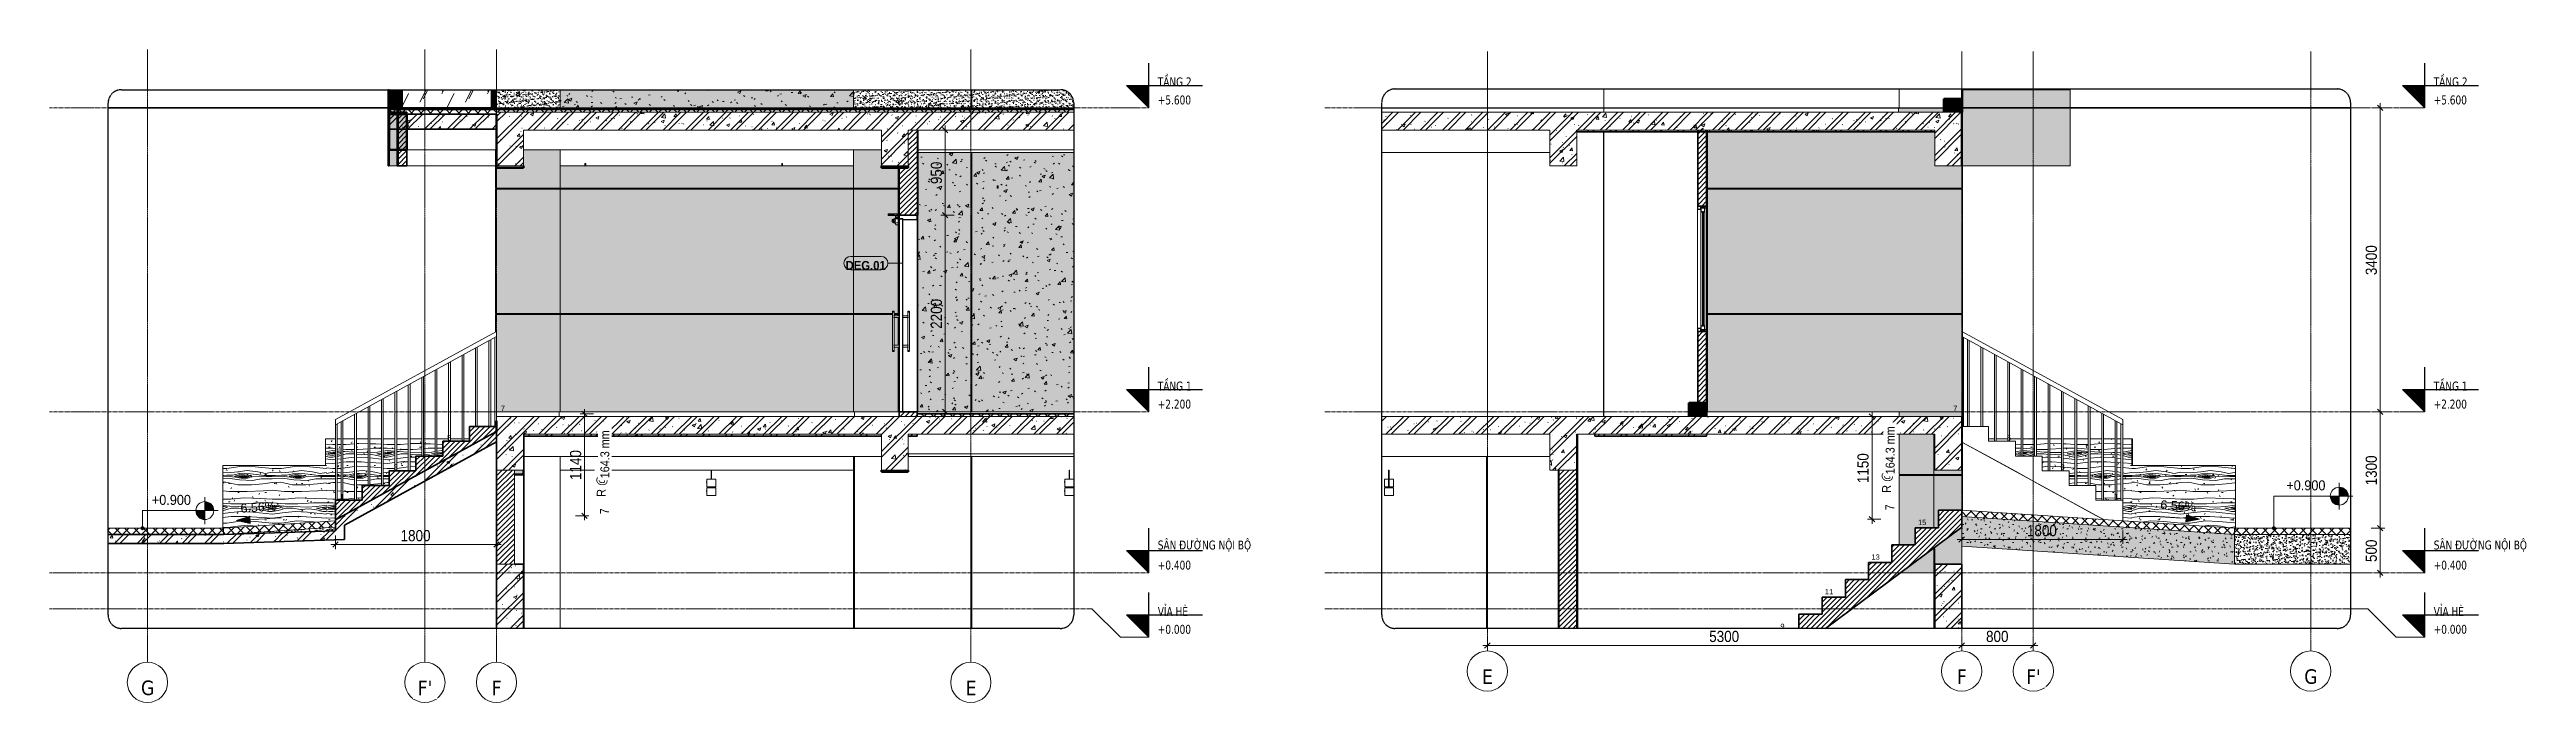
# Model space of a CAD drawing. Header units: millimetres. Extents: x 74302 to 149682, y -1785 to 49068.
# Drawn here: x 87919 to 115596, y -1048 to 6251 of the extents above; entities that cross this region are included whole.
import ezdxf

# ---------------------------------------------------------------- set-up
doc = ezdxf.new("R2010")
doc.units = ezdxf.units.MM
for name, pattern in [('Centre', [31.75, 6.35, -4.7625, 15.875, -4.7625]), ('Demolished', [7.14375, 4.7625, -2.38125]), ('Grid Line', [22.225, 12.7, -3.175, 3.175, -3.175]), ('Hidden', [7.14375, 4.7625, -2.38125]), ('IMPORT-CENTER _2_', [40.64, 25.4, -5.08, 5.08, -5.08])]:
    doc.linetypes.add(name, pattern=pattern)
for name, color, linetype, lineweight in [('0-2', 10, 'Continuous', 5), ('0-3', 90, 'Continuous', 5), ('A-ANNO-DIMS', 211, 'Continuous', 9), ('A-ANNO-DIMS-50', 211, 'Continuous', 9), ('A-DETL-DEMO', 6, 'Demolished', 18), ('A-DETL-GENF', 92, 'Continuous', 18), ('A-DETL-GENF-3', 92, 'Hidden', 25), ('A-DETL-GENF-4', 9, 'Continuous', 18), ('A-DETL-MEDM', 33, 'Continuous', 35), ('A-DETL-THIN', 151, 'Continuous', 18), ('A-DOOR', 31, 'Continuous', 18), ('A-DOOR-1', 31, 'Continuous', 25), ('A-DOOR-FRAM', 31, 'Continuous', 25), ('A-DOOR-FRAM-1', 31, 'Continuous', 18), ('A-DOOR-IDEN', 31, 'Continuous', 9), ('A-FLOR-FNSH-1', 250, 'Continuous', 35), ('A-FLOR-FNSH-2', 7, 'Continuous', 18), ('A-FLOR-HRAL', 11, 'Continuous', 18), ('A-FLOR-HRAL-1', 7, 'Continuous', 18), ('A-FLOR-LEVL', 51, 'Continuous', 9), ('A-FLOR-LEVL-1', 51, 'Continuous', 25), ('A-FLOR-LEVL-2', 51, 'Centre', 9), ('A-FLOR-MCUT', 51, 'Continuous', 18), ('A-FLOR-PATT-1', 253, 'Continuous', 18), ('A-FLOR-PATT-2', 8, 'Continuous', 18), ('A-GLAZ', 151, 'Continuous', 18), ('A-GLAZ-1', 151, 'Continuous', 25), ('A-GLAZ-CURT', 52, 'Continuous', 18), ('A-GLAZ-CURT-1', 52, 'Continuous', 25), ('A-GLAZ-CURT-2', 254, 'Continuous', 18), ('A-GLAZ-CWMG', 51, 'Continuous', 18), ('A-GLAZ-CWMG-1', 51, 'Continuous', 35), ('A-GLAZ-CWMG-2', 254, 'Continuous', 18), ('A-WALL', 113, 'Continuous', 18), ('A-WALL-2', 250, 'Continuous', 35), ('A-WALL-FNSH-1', 7, 'Continuous', 18), ('A-WALL-PATT-1', 9, 'Continuous', 18), ('A-WALL-PATT-3', 111, 'Continuous', 18), ('A-WALL-PATT-4', 255, 'Continuous', 5), ('A-WALL-PATT-5', 254, 'Continuous', 18), ('E-LITE-EQPM', 33, 'Continuous', 18), ('G-ANNO-DIMS', 111, 'Continuous', 9), ('G-IMPT', 8, 'Continuous', 18), ('G-IMPT-4', 8, 'IMPORT-CENTER _2_', 18), ('I-WALL', 2, 'Continuous', 18), ('M-EQPM', 50, 'Continuous', 18), ('M-EQPM-2', 50, 'Continuous', 25), ('S-BEAM-1', 71, 'Continuous', 5), ('S-BEAM-2', 7, 'Continuous', 18), ('S-BEAM-3', 10, 'Continuous', 50), ('S-COLS-5', 7, 'Continuous', 18), ('S-GRID-1', 1, 'Grid Line', 9), ('S-GRID-IDEN', 1, 'Continuous', 9), ('S-STRS', 31, 'Continuous', 18), ('S-STRS-1', 31, 'Continuous', 35), ('S-STRS-ANNO', 31, 'Continuous', 18), ('S-STRS-IDEN-1', 31, 'Continuous', 9)]:
    doc.layers.add(name, color=color, linetype=linetype, lineweight=lineweight)
doc.styles.add('Arial_1', font='arial.ttf', dxfattribs={"height": 59.53})
doc.styles.add('Arial_3', font='arial.ttf', dxfattribs={"height": 100})
doc.styles.add('Arial_4', font='arial.ttf', dxfattribs={"width": 0.9, "height": 112.5})
doc.styles.add('Arial_B', font='arialbd.ttf', dxfattribs={"width": 0.9, "height": 100})
doc.styles.add('Tahoma_B', font='tahomabd.ttf', dxfattribs={"height": 162.5})
doc.styles.add('Tahoma_B_1', font='tahomabd.ttf', dxfattribs={"width": 0.85, "height": 100})
doc.styles.add('UTM Avo', font='', dxfattribs={"width": 0.9, "height": 125})
doc.styles.add('UTM Avo_1', font='', dxfattribs={"width": 0.9, "height": 100})
doc.styles.get('UTM Avo').set_extended_font_data('UTM Avo')
doc.styles.get('UTM Avo_1').set_extended_font_data('UTM Avo')
doc.dimstyles.new('1_Dim_chi_tiet_2_5', dxfattribs={"dimscale": 304.8, "dimtxt": 124.912619, "dimasz": 0.19685, "dimexe": 0.164042, "dimexo": 0.0625, "dimgap": 0.016404, "dimtad": 1, "dimdec": 0, "dimrnd": 5, "dimzin": 0, "dimdsep": 46, "dimtxsty": 'UTM Avo', "dimblk1": 'OBLIQUE', "dimblk2": 'OBLIQUE', "dimsah": 1, "dimcen": 0.09, "dimdle": 0.164042, "dimazin": 0, "dimtfac": 1, "dimtdec": 4, "dimtix": 1, "dimtmove": 0, "dimatfit": 3, "dimfxl": 0.328084, "dimfxlon": 1, "dimtvp": 1, "dimtolj": 1, "dimtzin": 0, "dimarcsym": 2})
pattern_1 = [(50, (-43364.9, 15725), (364.368, -31.8783), [38.1, -419.1]), (355, (-43364.9, 15725), (-70.486, 382.113), [30.48, -335.28]), (100.451, (-43334.52, 15722.34), (293.885, 350.233), [32.38, -356.18]), (46.184, (-43364.9, 15826.6), (542.158, -84.086), [57.15, -628.65]), (96.636, (-43319.7, 15819.6), (474.805, 494.855), [48.57, -534.27]), (351.184, (-43364.9, 15826.6), (474.81, 494.85), [45.72, -502.92]), (21, (-43314.1, 15801.2), (303.2285, -204.5305), [38.1, -419.1]), (326, (-43314.1, 15801.2), (123.604, 368.376), [30.48, -335.28]), (71.451, (-43288.8, 15784.16), (426.834, 163.843), [32.38, -356.18]), (37.5, (-43364.89, 15725), (6.1766, 169.1102), [3.353, -327.863, 3.353, -337.007, -336.55]), (37.5, (-43364.89, 15725), (6.1766, 169.1102), [-671.576, 3.353, -333.197]), (7.5, (-43364.89, 15725), (133.6389, 200.3615), [3.353, -190.703, 3.353, -320.243, -128.27]), (7.5, (-43364.89, 15725), (133.6389, 200.3615), [-517.652, 3.353, -124.917]), (327.5, (-43478.17, 15725), (271.1818, -11.4584), [3.353, -123.647, 3.353, -392.887, -525.78]), (327.5, (-43478.17, 15725), (271.1818, -11.4584), [-523.24, 3.353, -522.427]), (317.5, (-43528.97, 15725), (296.2585, 50.853), [3.353, -161.747, 3.353, -259.791, -373.38]), (317.5, (-43528.97, 15725), (296.2585, 50.853), [-428.244, 3.353, -370.027]), (45, (-43364.89, 15725), (-125.7236, 125.7236), []), (45, (-43364.89, 15915.5), (-125.7236, 125.7236), [])]
pattern_2 = [(45, (94085.575, 15725), (-28.28427, 28.28427), [])]
pattern_3 = [(45, (94085.575, 15725), (-53.033, 53.033), []), (135, (94085.575, 15725), (-53.033, -53.033), [])]
pattern_4 = [(50, (94085.57, 15725), (364.368, -31.878), [38.1, -419.1]), (355, (94085.57, 15725), (-70.486, 382.113), [30.48, -335.28]), (100.451, (94115.94, 15722.34), (293.885, 350.233), [32.38, -356.18]), (46.184, (94085.57, 15826.6), (542.158, -84.086), [57.15, -628.65]), (96.636, (94130.75, 15819.6), (474.805, 494.855), [48.57, -534.27]), (351.184, (94085.6, 15826.6), (474.81, 494.85), [45.72, -502.92]), (21, (94136.37, 15801.2), (303.2285, -204.5305), [38.1, -419.1]), (326, (94136.37, 15801.2), (123.604, 368.376), [30.48, -335.28]), (71.451, (94161.64, 15784.16), (426.834, 163.843), [32.38, -356.18]), (37.5, (94085.57, 15725), (6.1766, 169.1102), [16.764, -314.452, 16.764, -323.596, -336.55]), (37.5, (94085.57, 15725), (6.1766, 169.1102), [-671.576, 16.764, -319.786]), (7.5, (94085.57, 15725), (133.6389, 200.3615), [16.764, -177.292, 16.764, -306.832, -128.27]), (7.5, (94085.57, 15725), (133.6389, 200.3615), [-517.652, 16.764, -111.506]), (327.5, (93972.29, 15725), (271.1818, -11.4584), [16.764, -110.236, 16.764, -379.476, -525.78]), (327.5, (93972.29, 15725), (271.1818, -11.4584), [-523.24, 16.764, -509.016]), (317.5, (93921.5, 15725), (296.2585, 50.853), [16.764, -148.336, 16.764, -246.38, -373.38]), (317.5, (93921.5, 15725), (296.2585, 50.853), [-428.244, 16.764, -356.616])]
pattern_5 = [(37.5, (94085.575, 15725), (-1.60031, 48.94136), [1.676, -36.932, 1.676, -41.504, -41.275]), (37.5, (94085.575, 15725), (-1.60031, 48.94136), [-81.788, 1.676, -39.599]), (7.5, (94085.575, 15725), (44.9521, 71.68268), [1.676, -19.152, 1.676, -33.122, -13.335]), (7.5, (94085.575, 15725), (44.9521, 71.68268), [-55.626, 1.676, -11.659]), (327.5, (94054.333, 15725), (79.09879, 0.14376), [1.676, -11.024, 1.676, -44.044, -59.69]), (327.5, (94054.333, 15725), (79.09879, 0.14376), [-58.42, 1.676, -58.014]), (317.5, (94054.33, 15725), (76.3552, 22.29306), [1.676, -4.674, 1.676, -28.296, -34.29]), (317.5, (94054.33, 15725), (76.3552, 22.29306), [-36.322, 1.676, -32.614])]
pattern_6 = [(0, (94085.57, 15725), (406.4, 101.6), [16.764, -288.036, 16.764, -288.036, -1625.6]), (0, (94085.57, 15725), (406.4, 101.6), [-609.6, 16.764, -592.836, 16.764, -288.036, -711.2]), (0, (94085.57, 15725), (406.4, 101.6), [-1524, 16.764, -186.436, 16.764, -491.236]), (120, (94237.97, 15775.8), (-291.1882, 301.1527), [16.764, -288.036, 16.764, -288.036, -1625.6]), (120, (94237.97, 15775.8), (-291.1882, 301.1527), [-609.6, 16.764, -592.836, 16.764, -288.036, -711.2]), (120, (94237.97, 15775.8), (-291.1882, 301.1527), [-1524, 16.764, -186.436, 16.764, -491.236]), (240, (94288.77, 15979), (-115.2118, -402.7527), [16.764, -288.036, 16.764, -288.036, -1625.6]), (240, (94288.77, 15979), (-115.2118, -402.7527), [-609.6, 16.764, -592.836, 16.764, -288.036, -711.2]), (240, (94288.77, 15979), (-115.2118, -402.7527), [-1524, 16.764, -186.436, 16.764, -491.236])]
pattern_7 = [(50, (94085.57, 15725), (364.368, -31.8783), [38.1, -419.1]), (355, (94085.57, 15725), (-70.486, 382.113), [30.48, -335.28]), (100.451, (94115.94, 15722.34), (293.885, 350.233), [32.38, -356.18]), (46.184, (94085.57, 15826.6), (542.158, -84.086), [57.15, -628.65]), (96.636, (94130.75, 15819.6), (474.805, 494.855), [48.57, -534.27]), (351.184, (94085.6, 15826.6), (474.81, 494.85), [45.72, -502.92]), (21, (94136.37, 15801.2), (303.2285, -204.5305), [38.1, -419.1]), (326, (94136.37, 15801.2), (123.604, 368.376), [30.48, -335.28]), (71.451, (94161.64, 15784.16), (426.834, 163.843), [32.38, -356.18]), (37.5, (94085.57, 15725), (6.1766, 169.1102), [3.353, -327.863, 3.353, -337.007, -336.55]), (37.5, (94085.57, 15725), (6.1766, 169.1102), [-671.576, 3.353, -333.197]), (7.5, (94085.57, 15725), (133.6389, 200.3615), [3.353, -190.703, 3.353, -320.243, -128.27]), (7.5, (94085.57, 15725), (133.6389, 200.3615), [-517.652, 3.353, -124.917]), (327.5, (93972.29, 15725), (271.1818, -11.4584), [3.353, -123.647, 3.353, -392.887, -525.78]), (327.5, (93972.29, 15725), (271.1818, -11.4584), [-523.24, 3.353, -522.427]), (317.5, (93921.5, 15725), (296.2585, 50.853), [3.353, -161.747, 3.353, -259.791, -373.38]), (317.5, (93921.5, 15725), (296.2585, 50.853), [-428.244, 3.353, -370.027]), (45, (94085.57, 15725), (-125.7236, 125.7236), []), (45, (94085.57, 15915.5), (-125.7236, 125.7236), [])]
pattern_8 = [(50, (43579.63, 15725), (364.368, -31.8783), [38.1, -419.1]), (355, (43579.63, 15725), (-70.486, 382.113), [30.48, -335.28]), (100.451, (43610, 15722.34), (293.885, 350.233), [32.38, -356.18]), (46.184, (43579.63, 15826.6), (542.158, -84.086), [57.15, -628.65]), (96.636, (43624.8, 15819.6), (474.805, 494.855), [48.57, -534.27]), (351.184, (43579.6, 15826.6), (474.81, 494.85), [45.72, -502.92]), (21, (43630.43, 15801.2), (303.2285, -204.5305), [38.1, -419.1]), (326, (43630.43, 15801.2), (123.604, 368.376), [30.48, -335.28]), (71.451, (43655.7, 15784.16), (426.834, 163.843), [32.38, -356.18]), (37.5, (43579.63, 15725), (6.1766, 169.1102), [3.353, -327.863, 3.353, -337.007, -336.55]), (37.5, (43579.63, 15725), (6.1766, 169.1102), [-671.576, 3.353, -333.197]), (7.5, (43579.63, 15725), (133.6389, 200.3615), [3.353, -190.703, 3.353, -320.243, -128.27]), (7.5, (43579.63, 15725), (133.6389, 200.3615), [-517.652, 3.353, -124.917]), (327.5, (43466.34, 15725), (271.1818, -11.4584), [3.353, -123.647, 3.353, -392.887, -525.78]), (327.5, (43466.34, 15725), (271.1818, -11.4584), [-523.24, 3.353, -522.427]), (317.5, (43415.54, 15725), (296.2585, 50.853), [3.353, -161.747, 3.353, -259.791, -373.38]), (317.5, (43415.54, 15725), (296.2585, 50.853), [-428.244, 3.353, -370.027]), (45, (43579.63, 15725), (-125.7236, 125.7236), []), (45, (43579.63, 15915.5), (-125.7236, 125.7236), [])]
pattern_9 = [(45, (108327.66, 15725), (-28.28427, 28.28427), [])]
pattern_10 = [(0, (108327.66, 15725), (203.2, 50.8), [16.764, -135.636, 16.764, -135.636, -812.8]), (0, (108327.66, 15725), (203.2, 50.8), [-304.8, 16.764, -288.036, 16.764, -135.636, -355.6]), (0, (108327.66, 15725), (203.2, 50.8), [-762, 16.764, -84.836, 16.764, -237.236]), (120, (108403.86, 15750.4), (-145.59409, 150.57636), [16.764, -135.636, 16.764, -135.636, -812.8]), (120, (108403.86, 15750.4), (-145.59409, 150.57636), [-304.8, 16.764, -288.036, 16.764, -135.636, -355.6]), (120, (108403.86, 15750.4), (-145.59409, 150.57636), [-762, 16.764, -84.836, 16.764, -237.236]), (240, (108429.26, 15852), (-57.60591, -201.37636), [16.764, -135.636, 16.764, -135.636, -812.8]), (240, (108429.26, 15852), (-57.60591, -201.37636), [-304.8, 16.764, -288.036, 16.764, -135.636, -355.6]), (240, (108429.26, 15852), (-57.60591, -201.37636), [-762, 16.764, -84.836, 16.764, -237.236])]
pattern_11 = [(50, (108327.66, 15725), (91.09195, -7.96922), [9.525, -104.775]), (355, (108327.66, 15725), (-17.6212, 95.5283), [7.62, -83.82]), (100.451, (108335.25, 15724.34), (73.47134, 87.55785), [8.095, -89.045]), (46.184, (108327.66, 15750.4), (135.5398, -21.0213), [14.287, -157.162]), (96.636, (108338.95, 15748.65), (118.7017, 123.7142), [12.143, -133.568]), (351.184, (108327.66, 15750.4), (118.7029, 123.713), [11.43, -125.73]), (21, (108340.36, 15744.05), (75.80726, -51.1323), [9.525, -104.775]), (326, (108340.36, 15744.05), (30.9012, 92.09387), [7.62, -83.82]), (71.451, (108346.68, 15739.79), (106.70837, 40.9602), [8.095, -89.045]), (37.5, (108327.66, 15725), (1.54416, 42.27754), [1.676, -81.128, 1.676, -83.414, -84.138]), (37.5, (108327.66, 15725), (1.54416, 42.27754), [-167.894, 1.676, -82.461]), (7.5, (108327.66, 15725), (33.40972, 50.09037), [1.676, -46.838, 1.676, -79.223, -32.068]), (7.5, (108327.66, 15725), (33.40972, 50.09037), [-129.413, 1.676, -30.391]), (327.5, (108299.338, 15725), (67.79551, -2.864035), [1.676, -30.074, 1.676, -97.384, -131.445]), (327.5, (108299.338, 15725), (67.79551, -2.864035), [-130.81, 1.676, -129.769]), (317.5, (108286.64, 15725), (74.06478, 12.71375), [1.676, -39.599, 1.676, -64.11, -93.345]), (317.5, (108286.64, 15725), (74.06478, 12.71375), [-107.061, 1.676, -91.669])]
pattern_12 = [(45, (108327.66, 15725), (-53.033, 53.033), []), (135, (108327.66, 15725), (-53.033, -53.033), [])]
pattern_13 = [(349.695, (112528.345, 869.39), (3657.5982, -609.61), [68.155, -6747.38]), (0, (112595.4, 857.2), (609.6, 609.6), [67.06, -542.54]), (18.435, (112662.46, 857.2), (1219.2, 609.602), [57.83, -1869.89]), (172.875, (112717.32, 875.49), (4267.1994, -609.599), [49.15, -4865.604]), (174.806, (112668.55, 881.584), (6096.004, -609.5547), [67.333, -6665.92]), (194.036, (112601.5, 887.68), (-1828.802, -609.592), [75.4, -2438.04]), (9.462, (112577.11, 869.39), (3048.005, 609.5835), [37.08, -3670.97]), (353.66, (112613.69, 875.49), (-4876.8008, 609.5835), [55.2, -5464.96]), (185.711, (112668.55, 869.39), (-5486.3951, -609.6394), [61.264, -6065.14]), (168.69, (112607.59, 863.3), (2438.4, -609.603), [31.084, -3077.28]), (354.806, (112473.48, 863.296), (-6096.004, 609.5547), [67.333, -6665.92]), (348.69, (112540.54, 857.2), (-2438.4, 609.603), [62.17, -3046.194]), (0, (112601.5, 845), (609.6, 609.6), [73.15, -536.45]), (20.556, (112674.65, 845.01), (3048, 1219.197), [52.084, -5156.34]), (3.814, (112723.417, 863.296), (8534.4012, 609.5889), [91.643, -9072.654]), (354.806, (112814.857, 869.39), (-6096.004, 609.5547), [67.333, -6665.92]), (0, (112881.9, 863.3), (609.6, 609.6), [67.06, -542.54]), (5.194, (112339.37, 863.296), (6096.004, 609.5547), [67.333, -6665.92]), (354.806, (112406.425, 869.39), (-6096.004, 609.5547), [67.333, -6665.92]), (0, (112339.37, 875.5), (609.6, 609.6), [36.58, -573.02]), (5.194, (112375.945, 875.49), (6096.004, 609.5547), [67.333, -6665.92]), (0, (112443, 881.6), (609.6, 609.6), [60.96, -548.64]), (10.305, (112503.96, 881.584), (-3657.5982, -609.61), [68.155, -6747.38]), (5.194, (112571.017, 893.776), (6096.004, 609.5547), [67.333, -6665.92]), (354.806, (112638.07, 899.87), (-6096.004, 609.5547), [67.333, -6665.92]), (354.806, (112705.13, 893.776), (-6096.004, 609.5547), [67.333, -6665.92]), (351.87, (112772.185, 887.68), (-3657.6004, 609.593), [86.21, -4224.31]), (0, (112857.5, 875.5), (609.6, 609.6), [91.44, -518.16]), (347.471, (112833.145, 509.73), (3047.9989, -609.6108), [56.2, -5564.033]), (354.289, (112888.01, 497.536), (-5486.3951, 609.6394), [61.264, -6065.14]), (8.13, (112833.145, 509.73), (3657.6004, 609.593), [43.105, -4267.42]), (9.462, (112875.82, 515.82), (3048.005, 609.5835), [74.16, -3633.89]), (0, (112339.37, 528), (609.6, 609.6), [73.15, -536.45]), (350.538, (112412.52, 528.02), (-3048.005, 609.5835), [37.08, -3670.97]), (201.801, (112449.1, 521.92), (1828.8045, 609.587), [32.83, -3249.97]), (192.995, (112418.617, 509.73), (5486.3931, 1219.2375), [81.33, -8051.747]), (352.875, (112900.2, 509.73), (-4267.1994, 609.599), [49.15, -4865.604]), (7.125, (112900.2, 509.73), (4267.1994, 609.599), [49.15, -4865.604]), (0, (112339.37, 515.8), (609.6, 609.6), [48.77, -560.83]), (194.036, (112388.14, 515.82), (-1828.802, -609.592), [50.27, -2463.18]), (356.633, (112473.48, 534.112), (-9753.5944, 609.6919), [103.81, -10277.302]), (357.709, (112577.113, 528.016), (-14630.39665, 609.6991), [152.522, -15099.665]), (3.18, (112729.513, 521.92), (10363.1983, 609.6312), [109.897, -10879.823]), (9.462, (112839.24, 528.02), (3048.005, 609.5835), [111.24, -3596.81]), (10.305, (112339.37, 473.15), (-3657.5982, -609.61), [68.155, -6747.38]), (15.945, (112406.425, 485.34), (-2438.4042, -609.583), [88.76, -4349.196]), (0, (112491.77, 509.7), (609.6, 609.6), [79.25, -530.35]), (351.87, (112571.02, 509.73), (-3657.6004, 609.593), [86.21, -4224.31]), (3.576, (112656.36, 497.536), (9144.003, 609.5468), [97.726, -9674.906]), (351.254, (112753.897, 503.63), (4267.201, -609.5878), [80.18, -7937.856]), (345.964, (112833.14, 491.44), (-1828.802, 609.592), [75.4, -2438.04]), (0, (112906.3, 473.15), (609.6, 609.6), [42.67, -566.93]), (174.806, (112473.48, 534.11), (6096.004, -609.5547), [134.665, -6598.587]), (355.236, (112339.37, 570.69), (-6705.5965, 609.6414), [146.81, -7193.745]), (0, (112485.7, 558.5), (609.6, 609.6), [140.2, -469.4]), (4.086, (112625.88, 558.496), (7924.795, 609.6527), [171.123, -8385.02]), (0, (112796.57, 570.7), (609.6, 609.6), [152.4, -457.2]), (7.125, (112339.37, 442.67), (4267.1994, 609.599), [147.443, -4767.31]), (6.34, (112485.67, 460.96), (4876.8008, 609.5835), [110.403, -5409.76]), (357.51, (112595.4, 473.152), (-13411.19697, 609.7044), [140.34, -13893.706]), (353.48, (112735.609, 467.056), (-15849.59217, 1828.85517), [214.749, -21260.135]), (3.013, (112339.37, 838.912), (10972.79715, 609.6408), [115.984, -11482.446]), (351.87, (112455.19, 845.01), (-3657.6004, 609.593), [129.316, -4181.21]), (357.614, (112583.209, 826.72), (-14020.79943, 609.6137), [146.43, -14496.664]), (10.62, (112729.513, 820.624), (-6705.59246, -1219.2397), [99.236, -9824.334]), (0, (112827.05, 838.9), (609.6, 609.6), [121.92, -487.68]), (356.82, (112339.37, 912.064), (-10363.1983, 609.6312), [109.897, -10879.823]), (6.009, (112449.097, 905.968), (-6095.999, -609.5992), [116.464, -11529.93]), (6.71, (112564.92, 918.16), (-5486.39734, -609.6157), [104.346, -10330.325]), (354.289, (112668.55, 930.35), (-5486.395, 609.6394), [122.53, -6003.877]), (347.905, (112790.473, 918.16), (-5486.3949, 1219.223), [87.28, -8640.862]), (9.462, (112875.82, 899.87), (3048.005, 609.5835), [74.16, -3633.89]), (3.814, (112339.37, 796.24), (8534.4012, 609.5889), [91.643, -9072.654]), (347.196, (112430.81, 802.336), (-7924.80896, 1828.76326), [137.532, -13615.67]), (0, (112564.9, 771.86), (609.6, 609.6), [152.4, -457.2]), (5.44, (112717.32, 771.856), (-6705.6025, -609.56085), [128.595, -12730.932]), (6.71, (112845.337, 784.048), (-5486.39734, -609.6157), [104.346, -10330.325]), (0, (112339.37, 954.74), (609.6, 609.6), [103.63, -505.97]), (8.13, (112443, 954.74), (3657.6004, 609.593), [172.42, -4138.1]), (357.614, (112613.689, 979.12), (-14020.79943, 609.6137), [146.43, -14496.664]), (354.472, (112759.993, 973.024), (12801.59101, -1219.3029), [189.859, -18796.025]), (6.843, (112339.369, 400), (-10363.19504, -1219.24128), [153.494, -15195.842]), (0, (112491.77, 418.3), (609.6, 609.6), [170.69, -438.91]), (356.348, (112662.457, 418.288), (-18897.60496, 1219.126665), [287.095, -28422.422]), (0, (112339.37, 613.36), (609.6, 609.6), [146.3, -463.3]), (4.764, (112485.673, 613.36), (6705.5965, 609.6414), [146.81, -7193.745]), (358.152, (112631.977, 625.552), (-18287.99624, 609.72412), [189.074, -18718.355]), (357.274, (112820.953, 619.456), (-12192.00424, 609.53415), [128.16, -12687.945]), (354.806, (112339.37, 710.896), (-6096.004, 609.5547), [134.665, -6598.587]), (0, (112473.5, 698.7), (609.6, 609.6), [195.07, -414.53]), (1.909, (112668.553, 698.704), (17678.40105, 609.55323), [182.982, -18115.176]), (3.576, (112851.433, 704.8), (9144.003, 609.5468), [97.726, -9674.906])]
pattern_14 = [(0, (108327.66, 15725), (406.4, 101.6), [16.764, -288.036, 16.764, -288.036, -1625.6]), (0, (108327.66, 15725), (406.4, 101.6), [-609.6, 16.764, -592.836, 16.764, -288.036, -711.2]), (0, (108327.66, 15725), (406.4, 101.6), [-1524, 16.764, -186.436, 16.764, -491.236]), (120, (108480.06, 15775.8), (-291.1882, 301.1527), [16.764, -288.036, 16.764, -288.036, -1625.6]), (120, (108480.06, 15775.8), (-291.1882, 301.1527), [-609.6, 16.764, -592.836, 16.764, -288.036, -711.2]), (120, (108480.06, 15775.8), (-291.1882, 301.1527), [-1524, 16.764, -186.436, 16.764, -491.236]), (240, (108530.86, 15979), (-115.2118, -402.7527), [16.764, -288.036, 16.764, -288.036, -1625.6]), (240, (108530.86, 15979), (-115.2118, -402.7527), [-609.6, 16.764, -592.836, 16.764, -288.036, -711.2]), (240, (108530.86, 15979), (-115.2118, -402.7527), [-1524, 16.764, -186.436, 16.764, -491.236])]
pattern_15 = [(50, (108327.66, 15725), (364.368, -31.878), [38.1, -419.1]), (355, (108327.66, 15725), (-70.486, 382.113), [30.48, -335.28]), (100.451, (108358.02, 15722.34), (293.885, 350.233), [32.38, -356.18]), (46.184, (108327.66, 15826.6), (542.158, -84.086), [57.15, -628.65]), (96.636, (108372.84, 15819.6), (474.805, 494.855), [48.57, -534.27]), (351.184, (108327.66, 15826.6), (474.81, 494.85), [45.72, -502.92]), (21, (108378.46, 15801.2), (303.2285, -204.5305), [38.1, -419.1]), (326, (108378.46, 15801.2), (123.604, 368.376), [30.48, -335.28]), (71.451, (108403.73, 15784.16), (426.834, 163.843), [32.38, -356.18]), (37.5, (108327.66, 15725), (6.1766, 169.1102), [3.353, -327.863, 3.353, -337.007, -336.55]), (37.5, (108327.66, 15725), (6.1766, 169.1102), [-671.576, 3.353, -333.197]), (7.5, (108327.66, 15725), (133.6389, 200.3615), [3.353, -190.703, 3.353, -320.243, -128.27]), (7.5, (108327.66, 15725), (133.6389, 200.3615), [-517.652, 3.353, -124.917]), (327.5, (108214.37, 15725), (271.1818, -11.4584), [3.353, -123.647, 3.353, -392.887, -525.78]), (327.5, (108214.37, 15725), (271.1818, -11.4584), [-523.24, 3.353, -522.427]), (317.5, (108163.57, 15725), (296.2585, 50.853), [3.353, -161.747, 3.353, -259.791, -373.38]), (317.5, (108163.57, 15725), (296.2585, 50.853), [-428.244, 3.353, -370.027]), (45, (108327.66, 15725), (-125.7236, 125.7236), []), (45, (108327.66, 15915.5), (-125.7236, 125.7236), [])]

msp = doc.modelspace()

# ---------------------------------------------------------------- texts
at = {"layer": 'A-DOOR-IDEN', "insert": (97038.7, 3837), "char_height": 100, "width": 458.55, "attachment_point": 5, "line_spacing_factor": 0.936439, "style": 'Arial_B'}
msp.add_mtext('\\pt2.25,4.5,6.75,9,11.25,13.5,15.75,18,20.25,22.5,24.75,27,29.25,31.5,33.75,36,38.25,40.5,42.75,45,47.25,49.5,51.75,54,56.25,58.5,60.75,63,65.25,67.5,69.75,72;DEG.01', dxfattribs=at)
at = {"layer": 'A-FLOR-LEVL', "char_height": 100, "line_spacing_factor": 0.996129, "style": 'Tahoma_B_1'}
for s, insert, width, attachment_point in [('\\pt510,1020,1530,2040,2550,3060,3570,4080,4590,5100,5610,6120,6630,7140,7650,8160,8670,9180,9690,10200,10710,11220,11730,12240,12750,13260,13770,14280,14790,15300,15810,16320;TẦNG 2', (100302.8, 5837.2), 452.625, 7), ('\\pt510,1020,1530,2040,2550,3060,3570,4080,4590,5100,5610,6120,6630,7140,7650,8160,8670,9180,9690,10200,10710,11220,11730,12240,12750,13260,13770,14280,14790,15300,15810,16320;TẦNG 2', (114559.2, 5837.2), 452.625, 7), ('\\pt212.5,425,637.5,850,1062.5,1275,1487.5,1700,1912.5,2125,2337.5,2550,2762.5,2975,3187.5,3400,3612.5,3825,4037.5,4250,4462.5,4675,4887.5,5100,5312.5,5525,5737.5,5950,6162.5,6375,6587.5,6800;+5.600', (100302.8, 5737.5), 441.575, 1), ('\\pt212.5,425,637.5,850,1062.5,1275,1487.5,1700,1912.5,2125,2337.5,2550,2762.5,2975,3187.5,3400,3612.5,3825,4037.5,4250,4462.5,4675,4887.5,5100,5312.5,5525,5737.5,5950,6162.5,6375,6587.5,6800;+5.600', (114559.2, 5737.5), 441.575, 1), ('\\pt510,1020,1530,2040,2550,3060,3570,4080,4590,5100,5610,6120,6630,7140,7650,8160,8670,9180,9690,10200,10710,11220,11730,12240,12750,13260,13770,14280,14790,15300,15810,16320;TẦNG 1', (100302.8, 2437.2), 452.625, 7), ('\\pt510,1020,1530,2040,2550,3060,3570,4080,4590,5100,5610,6120,6630,7140,7650,8160,8670,9180,9690,10200,10710,11220,11730,12240,12750,13260,13770,14280,14790,15300,15810,16320;TẦNG 1', (114559.2, 2437.2), 452.625, 7), ('\\pt212.5,425,637.5,850,1062.5,1275,1487.5,1700,1912.5,2125,2337.5,2550,2762.5,2975,3187.5,3400,3612.5,3825,4037.5,4250,4462.5,4675,4887.5,5100,5312.5,5525,5737.5,5950,6162.5,6375,6587.5,6800;+2.200', (100302.8, 2337.5), 441.575, 1), ('\\pt212.5,425,637.5,850,1062.5,1275,1487.5,1700,1912.5,2125,2337.5,2550,2762.5,2975,3187.5,3400,3612.5,3825,4037.5,4250,4462.5,4675,4887.5,5100,5312.5,5525,5737.5,5950,6162.5,6375,6587.5,6800;+2.200', (114559.2, 2337.5), 441.575, 1), ('\\pt510,1020,1530,2040,2550,3060,3570,4080,4590,5100,5610,6120,6630,7140,7650,8160,8670,9180,9690,10200,10710,11220,11730,12240,12750,13260,13770,14280,14790,15300,15810,16320;SÂN ĐƯỜNG NỘI BỘ', (100302.8, 637.2), 1256.725, 7), ('\\pt510,1020,1530,2040,2550,3060,3570,4080,4590,5100,5610,6120,6630,7140,7650,8160,8670,9180,9690,10200,10710,11220,11730,12240,12750,13260,13770,14280,14790,15300,15810,16320;SÂN ĐƯỜNG NỘI BỘ', (114559.2, 637.2), 1256.725, 7), ('\\pt212.5,425,637.5,850,1062.5,1275,1487.5,1700,1912.5,2125,2337.5,2550,2762.5,2975,3187.5,3400,3612.5,3825,4037.5,4250,4462.5,4675,4887.5,5100,5312.5,5525,5737.5,5950,6162.5,6375,6587.5,6800;+0.400', (100302.8, 537.5), 441.575, 1), ('\\pt212.5,425,637.5,850,1062.5,1275,1487.5,1700,1912.5,2125,2337.5,2550,2762.5,2975,3187.5,3400,3612.5,3825,4037.5,4250,4462.5,4675,4887.5,5100,5312.5,5525,5737.5,5950,6162.5,6375,6587.5,6800;+0.400', (114559.2, 537.5), 441.575, 1), ('\\pt510,1020,1530,2040,2550,3060,3570,4080,4590,5100,5610,6120,6630,7140,7650,8160,8670,9180,9690,10200,10710,11220,11730,12240,12750,13260,13770,14280,14790,15300,15810,16320;VỈA HÈ', (100302.8, -80.3), 427.55, 7), ('\\pt510,1020,1530,2040,2550,3060,3570,4080,4590,5100,5610,6120,6630,7140,7650,8160,8670,9180,9690,10200,10710,11220,11730,12240,12750,13260,13770,14280,14790,15300,15810,16320;VỈA HÈ', (114559.2, -80.3), 427.55, 7), ('\\pt212.5,425,637.5,850,1062.5,1275,1487.5,1700,1912.5,2125,2337.5,2550,2762.5,2975,3187.5,3400,3612.5,3825,4037.5,4250,4462.5,4675,4887.5,5100,5312.5,5525,5737.5,5950,6162.5,6375,6587.5,6800;+0.000', (100302.8, -180), 441.575, 1), ('\\pt212.5,425,637.5,850,1062.5,1275,1487.5,1700,1912.5,2125,2337.5,2550,2762.5,2975,3187.5,3400,3612.5,3825,4037.5,4250,4462.5,4675,4887.5,5100,5312.5,5525,5737.5,5950,6162.5,6375,6587.5,6800;+0.000', (114559.2, -180), 441.575, 1)]:
    msp.add_mtext(s, dxfattribs=dict(at, insert=insert, width=width, attachment_point=attachment_point))
at = {"layer": 'G-ANNO-DIMS', "char_height": 112.5, "width": 519.248, "attachment_point": 1, "line_spacing_factor": 0.941778, "style": 'Arial_4'}
for insert in [(112912.9, 1435.5), (89062.8, 1273.1)]:
    msp.add_mtext('+0.900', dxfattribs=dict(at, insert=insert))
at = {"layer": 'G-ANNO-DIMS', "char_height": 100, "width": 473.789, "attachment_point": 1, "line_spacing_factor": 0.941778, "style": 'Arial_3'}
for insert, rotation in [((90050, 1172.3), 3.75246), ((111509.3, 1214.2), 356.24754)]:
    msp.add_mtext('6.56%', dxfattribs=dict(at, insert=insert, rotation=rotation))
at = {"layer": 'S-STRS-ANNO', "attachment_point": 1, "line_spacing_factor": 0.941778, "style": 'Arial_1'}
for s, insert, char_height, width in [('7', (92962.7, 2270), 59.5, 54.943), ('7', (109190, 2270), 59.5, 54.943), ('5', (92362.7, 1941.4), 59.5, 54.943), ('5', (109790, 1941.4), 59.5, 54.943), ('3', (91762.7, 1612.9), 59.5, 54.943), ('3', (110390, 1612.9), 59.5, 54.943), ('1', (91162.7, 1284.3), 59.5, 54.943), ('1', (110990, 1284.3), 59.5, 54.943), ('15', (108796.9, 994.7), 59.53, 109.886), ('13', (108276.9, 607.2), 59.53, 109.886), ('11', (107756.9, 219.7), 59.53, 109.886), ('9', (107259.8, -167.8), 59.5, 54.943)]:
    msp.add_mtext(s, dxfattribs=dict(at, insert=insert, char_height=char_height, width=width))

# ---------------------------------------------------------------- blocks, each defined once
blk = doc.blocks.new('NCV_TKTC_KET CAU_rvt-2-TKCS_SẢNH - BẬC CẤP 2 - MẶT CẮT 1')
at = {"layer": 'A-FLOR-PATT-1'}
h = blk.add_hatch(dxfattribs=at)
h.set_pattern_fill('FP_6', color=256, style=0, pattern_type=2)
h.set_pattern_definition(pattern_1)
h.paths.add_polyline_path([(-44831, 5360), (-44535, 5360), (-44535, 5530), (-45737, 5530), (-45737, 5360)])
h = blk.add_hatch(dxfattribs=at)
h.set_pattern_fill('FP_6', color=256, style=0, pattern_type=2)
h.set_pattern_definition(pattern_1)
h.paths.add_polyline_path([(-44831, 5360), (-44535, 5360), (-44535, 5530), (-45737, 5530), (-45737, 5360)])
h = blk.add_hatch(dxfattribs=at)
h.set_pattern_fill('FP_6', color=256, style=0, pattern_type=2)
h.set_pattern_definition(pattern_1)
h.paths.add_polyline_path([(-42793, 1930), (-40236, 1930), (-40236, 1950), (-44235, 1950), (-44235, 1930), (-43473, 1930)])
h.paths.add_polyline_path([(-39837, 1930), (-39837, 1950), (-39936, 1950), (-39936, 1930)])
h.paths.add_polyline_path([(-44537, 1979), (-44535, 1980), (-44535, 2100), (-44537, 2100), (-44537, 1980)])
h = blk.add_hatch(dxfattribs=at)
h.set_pattern_fill('FP_6', color=256, style=0, pattern_type=2)
h.set_pattern_definition(pattern_1)
h.paths.add_polyline_path([(-42793, 1930), (-40236, 1930), (-40236, 1950), (-44235, 1950), (-44235, 1930), (-43473, 1930)])
h.paths.add_polyline_path([(-39837, 1930), (-39837, 1950), (-39936, 1950), (-39936, 1930)])
h.paths.add_polyline_path([(-44537, 1979), (-44535, 1980), (-44535, 2100), (-44537, 2100), (-44537, 1980)])
at = {"layer": 'A-WALL-PATT-1'}
h = blk.add_hatch(dxfattribs=at)
h.set_pattern_fill('FP_6', color=256, style=0, pattern_type=2)
h.set_pattern_definition(pattern_1)
h.paths.add_polyline_path([(-44337, -220), (-44237, -220), (-44237, 500), (-44537, 500), (-44537, -220), (-44535, -220)])
h = blk.add_hatch(dxfattribs=at)
h.set_pattern_fill('FP_6', color=256, style=0, pattern_type=2)
h.set_pattern_definition(pattern_1)
h.paths.add_polyline_path([(-44337, -220), (-44237, -220), (-44237, 500), (-44537, 500), (-44537, -220), (-44535, -220)])
at = {"layer": 'S-BEAM-1'}
for points in [[(-45737, 5130), (-45537, 5130), (-45537, 5530), (-45737, 5530)], [(-44237, 4930), (-44237, 4950), (-44535, 4950), (-44535, 5530), (-44537, 5530), (-44537, 4930), (-44535, 4930)], [(-39936, 4930), (-39936, 4950), (-40236, 4950), (-40236, 4930)], [(-40076, 1530), (-39936, 1530), (-39936, 1550), (-40236, 1550), (-40236, 1530)]]:
    blk.add_hatch(color=256, dxfattribs=at).paths.add_polyline_path(points)
h = blk.add_hatch(color=256, dxfattribs=at)
h.paths.add_polyline_path([(-44237, 1500), (-44237, 1550), (-44337, 1550), (-44337, 1500)])
h.paths.add_polyline_path([(-44537, 1500), (-44535, 1500), (-44535, 1866), (-44537, 1865), (-44537, 1550)])
h.paths.add_polyline_path([(-44537, 1979), (-44535, 1980), (-44535, 2100), (-44537, 2100), (-44537, 1980)])
at = {"layer": 'A-FLOR-FNSH-1'}
for p, q in [((-44535, 5530), (-45737, 5530)), ((-45737, 5530), (-45737, 5360)), ((-45737, 5360), (-44535, 5360)), ((-44535, 2100), (-44537, 2100)), ((-44537, 2100), (-44537, 1979)), ((-39837, 1930), (-39837, 1950)), ((-44235, 1930), (-40236, 1930)), ((-39936, 1930), (-39837, 1930))]:
    blk.add_line(p, q, dxfattribs=at)
at = {"layer": 'A-WALL-2'}
for p, q in [((-44535, 500), (-44537, 500)), ((-44237, 500), (-44337, 500)), ((-44237, -220), (-44237, 500))]:
    blk.add_line(p, q, dxfattribs=at)
at = {"layer": 'S-BEAM-2'}
for p, q in [((-44537, 5130), (-45537, 5130)), ((-40236, 5130), (-44235, 5130)), ((-38087, 5130), (-39827, 5130)), ((-38087, 5100), (-39827, 5100)), ((-43551, 4950), (-43827, 4950)), ((-41351, 4950), (-43541, 4950)), ((-40547, 4950), (-41341, 4950)), ((-40236, 1700), (-44227, 1700)), ((-38087, 1730), (-39936, 1730)), ((-39935, 1730), (-39935, 1700)), ((-38087, 1700), (-39935, 1700)), ((-42139, 1550), (-43827, 1550)), ((-40547, 1550), (-42135, 1550))]:
    blk.add_line(p, q, dxfattribs=at)
at = {"layer": 'S-BEAM-3'}
for p, q in [((-45537, 5530), (-45737, 5530)), ((-45737, 5530), (-45737, 5130)), ((-45537, 5130), (-45537, 5530)), ((-44535, 5530), (-44537, 5530)), ((-44537, 5530), (-44537, 4930)), ((-45737, 5130), (-45537, 5130)), ((-44537, 4930), (-44237, 4930)), ((-44237, 4930), (-44237, 4950)), ((-40236, 4950), (-40236, 4930)), ((-40236, 4930), (-39936, 4930)), ((-39936, 4930), (-39936, 4950)), ((-44535, 2100), (-44537, 2100)), ((-44537, 2100), (-44537, 1979)), ((-44537, 1500), (-44535, 1500)), ((-44337, 1500), (-44237, 1500)), ((-44237, 1500), (-44237, 1550)), ((-40236, 1550), (-40236, 1530)), ((-40236, 1530), (-39936, 1530)), ((-39936, 1530), (-39936, 1550))]:
    blk.add_line(p, q, dxfattribs=at)
at = {"layer": 'S-COLS-5'}
for p, q in [((-43837, 5580), (-43837, 5600)), ((-40537, 5580), (-40537, 5600)), ((-39237, 5580), (-39237, 5600)), ((-43837, 2150), (-43837, 2200)), ((-40537, 2150), (-40537, 2200)), ((-39237, 2180), (-39237, 2200))]:
    blk.add_line(p, q, dxfattribs=at)
blk = doc.blocks.new('FD_07 - DIG_01-1800x2200-CỬA ĐI 2 CÁNH 2-2150742-TKCS_SẢNH - BẬC CẤP 2 - MẶT CẮT 1')
at = {"layer": 'A-DOOR'}
for p, q in [((-40161, 4413), (-40161, 4410)), ((-40160, 4413), (-40160, 4413)), ((-40160, 4413), (-40153, 4413)), ((-40160, 4410), (-40160, 4410)), ((-40160, 4410), (-40153, 4410)), ((-40160, 4409), (-40160, 4395)), ((-40160, 4409), (-40155, 4409)), ((-40155, 4395), (-40160, 4395)), ((-40159, 4415), (-40159, 4413)), ((-40158, 4415), (-40159, 4415)), ((-40159, 4415), (-40147, 4415)), ((-40158, 4410), (-40158, 4409)), ((-40155, 4409), (-40147, 4409)), ((-40147, 4395), (-40155, 4395)), ((-40153, 4413), (-40151, 4413)), ((-40152, 4413), (-40153, 4413)), ((-40153, 4410), (-40151, 4410)), ((-40153, 4410), (-40152, 4410)), ((-40152, 4410), (-40153, 4410)), ((-40152, 4410), (-40153, 4410)), ((-40153, 4410), (-40152, 4410)), ((-40102, 4407), (-40152, 4407)), ((-40152, 4397), (-40102, 4397)), ((-40151, 4413), (-40100, 4413)), ((-40151, 4410), (-40100, 4410)), ((-40147, 4415), (-40148, 4415)), ((-40148, 4409), (-40148, 4410)), ((-40147, 4413), (-40147, 4415)), ((-40147, 4395), (-40147, 4409)), ((-40147, 4409), (-40146, 4409)), ((-40146, 4395), (-40147, 4395)), ((-40145, 4406), (-40144, 4406)), ((-40144, 4399), (-40145, 4399)), ((-40144, 4406), (-40144, 4399)), ((-40126, 4410), (-40126, 4409)), ((-40124, 4409), (-40126, 4409)), ((-40126, 4409), (-40124, 4409)), ((-40058, 4409), (-40124, 4409)), ((-40115, 4326), (-40115, 4349)), ((-40114, 4351), (-40098, 4360)), ((-40098, 4315), (-40114, 4324)), ((-40105, 4337), (-40099, 4347)), ((-40099, 4327), (-40105, 4337)), ((-40097, 4408), (-40102, 4408)), ((-40102, 4396), (-40097, 4396)), ((-40100, 4413), (-40099, 4413)), ((-40100, 4413), (-40099, 4413)), ((-40099, 4412), (-40100, 4412)), ((-40100, 4410), (-40099, 4410)), ((-40100, 4410), (-40099, 4410)), ((-40099, 4413), (-40074, 4413)), ((-40099, 4410), (-40074, 4410)), ((-40099, 4347), (-40088, 4347)), ((-40088, 4327), (-40099, 4327)), ((-40097, 4395), (-40069, 4395)), ((-40097, 4360), (-40053, 4360)), ((-40053, 4315), (-40097, 4315)), ((-40088, 4347), (-40082, 4337)), ((-40082, 4337), (-40088, 4327)), ((-40084, 4367), (-40084, 4360)), ((-40084, 4367), (-40069, 4367)), ((-40084, 4315), (-40084, 4307)), ((-40084, 4307), (-40071, 4291)), ((-40049, 4393), (-40079, 4393)), ((-40079, 4380), (-40079, 4388)), ((-40079, 4371), (-40079, 4377)), ((-40079, 4377), (-40064, 4377)), ((-40064, 4371), (-40079, 4371)), ((-40074, 4413), (-40073, 4413)), ((-40074, 4413), (-40073, 4413)), ((-40073, 4412), (-40074, 4412)), ((-40074, 4410), (-40073, 4410)), ((-40074, 4410), (-40073, 4410)), ((-40074, 4379), (-40067, 4379)), ((-40074, 4377), (-40074, 4379)), ((-40074, 4369), (-40074, 4371)), ((-40071, 4369), (-40074, 4369)), ((-40073, 4413), (-40047, 4413)), ((-40073, 4413), (-40073, 4413)), ((-40073, 4413), (-40073, 4413)), ((-40073, 4410), (-40047, 4410)), ((-40073, 4410), (-40073, 4410)), ((-40073, 4410), (-40073, 4410)), ((-40073, 4369), (-40073, 4367)), ((-40067, 4369), (-40071, 4369)), ((-40069, 4395), (-40069, 4393)), ((-40069, 4367), (-40045, 4367)), ((-40068, 4396), (-40068, 4393)), ((-40061, 4291), (-40068, 4291)), ((-40068, 4291), (-40061, 4291)), ((-40067, 4409), (-40066, 4409)), ((-40066, 4396), (-40067, 4396)), ((-40067, 4379), (-40057, 4379)), ((-40067, 4377), (-40067, 4379)), ((-40067, 4369), (-40067, 4371)), ((-40062, 4369), (-40067, 4369)), ((-40066, 4409), (-40064, 4409)), ((-40066, 4409), (-40066, 4408)), ((-40064, 4396), (-40066, 4396)), ((-40064, 4409), (-40062, 4409)), ((-40062, 4396), (-40064, 4396)), ((-40064, 4377), (-40049, 4377)), ((-40049, 4371), (-40064, 4371)), ((-40062, 4409), (-40060, 4409)), ((-40062, 4397), (-40062, 4408)), ((-40062, 4398), (-40062, 4407)), ((-40060, 4396), (-40062, 4396)), ((-40057, 4369), (-40062, 4369)), ((-40060, 4409), (-40056, 4409)), ((-40060, 4396), (-40060, 4409)), ((-40060, 4393), (-40060, 4409)), ((-40056, 4396), (-40060, 4396)), ((-40058, 4409), (-40056, 4409)), ((-40056, 4409), (-40058, 4409)), ((-40058, 4393), (-40058, 4409)), ((-40058, 4291), (-40045, 4307)), ((-40057, 4379), (-40054, 4379)), ((-40057, 4377), (-40057, 4379)), ((-40057, 4369), (-40057, 4371)), ((-40056, 4369), (-40057, 4369)), ((-40056, 4409), (-40056, 4410)), ((-40056, 4396), (-40056, 4409)), ((-40054, 4369), (-40056, 4369)), ((-40055, 4367), (-40055, 4369)), ((-40054, 4377), (-40054, 4379)), ((-40054, 4369), (-40054, 4371)), ((-40053, 4360), (-40050, 4360)), ((-40050, 4315), (-40053, 4315)), ((-40050, 4360), (-40049, 4360)), ((-40049, 4315), (-40050, 4315)), ((-40049, 4388), (-40049, 4380)), ((-40049, 4377), (-40049, 4371)), ((-40037, 4360), (-40049, 4360)), ((-40045, 4360), (-40049, 4360)), ((-40049, 4357), (-40049, 4318)), ((-40049, 4315), (-40045, 4315)), ((-40049, 4315), (-40037, 4315)), ((-40045, 4360), (-40045, 4367)), ((-40045, 4307), (-40045, 4315)), ((-40039, 4180), (-40037, 4180)), ((-40039, 3275), (-40039, 4180)), ((-39997, 4180), (-39995, 4180)), ((-39995, 3275), (-39995, 4180)), ((-40112, 3325), (-40112, 3319)), ((-40112, 3325), (-40112, 3319)), ((-40102, 3325), (-40111, 3325)), ((-40111, 3325), (-40111, 3325)), ((-40094, 3325), (-40102, 3325)), ((-40094, 3325), (-40094, 3325)), ((-40092, 3319), (-40092, 3325)), ((-40092, 3319), (-40092, 3325)), ((-39942, 3325), (-39942, 3319)), ((-39942, 3325), (-39942, 3319)), ((-39932, 3325), (-39941, 3325)), ((-39941, 3325), (-39941, 3325)), ((-39924, 3325), (-39932, 3325)), ((-39924, 3325), (-39924, 3325)), ((-39922, 3319), (-39922, 3325)), ((-39922, 3319), (-39922, 3325)), ((-40112, 3315), (-40112, 2885)), ((-40112, 3315), (-40112, 2885)), ((-40111, 3319), (-40102, 3319)), ((-40111, 3319), (-40111, 3319)), ((-40111, 3315), (-40102, 3315)), ((-40111, 3315), (-40111, 3315)), ((-40110, 3319), (-40110, 3315)), ((-40110, 3319), (-40110, 3315)), ((-40102, 3319), (-40094, 3319)), ((-40102, 3315), (-40094, 3315)), ((-40037, 3275), (-40102, 3275)), ((-40102, 3255), (-40037, 3255)), ((-40094, 3315), (-40094, 3319)), ((-40094, 3315), (-40094, 3319)), ((-40094, 3319), (-40094, 3319)), ((-40094, 3315), (-40094, 3315)), ((-40092, 2885), (-40092, 3315)), ((-40092, 3275), (-40092, 3315)), ((-40092, 2945), (-40092, 3255)), ((-40039, 2945), (-40039, 3255)), ((-39932, 3275), (-39997, 3275)), ((-39997, 3255), (-39932, 3255)), ((-39995, 2945), (-39995, 3255)), ((-39942, 3315), (-39942, 2885)), ((-39942, 3315), (-39942, 3275)), ((-39942, 3255), (-39942, 2945)), ((-39941, 3319), (-39932, 3319)), ((-39941, 3319), (-39941, 3319)), ((-39941, 3315), (-39932, 3315)), ((-39941, 3315), (-39941, 3315)), ((-39940, 3319), (-39940, 3315)), ((-39940, 3319), (-39940, 3315)), ((-39932, 3319), (-39924, 3319)), ((-39932, 3315), (-39924, 3315)), ((-39924, 3315), (-39924, 3319)), ((-39924, 3315), (-39924, 3319)), ((-39924, 3319), (-39924, 3319)), ((-39924, 3315), (-39924, 3315)), ((-39922, 2885), (-39922, 3315)), ((-39922, 2885), (-39922, 3315)), ((-40112, 2881), (-40112, 2875)), ((-40112, 2881), (-40112, 2875)), ((-40111, 2885), (-40102, 2885)), ((-40111, 2885), (-40111, 2885)), ((-40111, 2881), (-40102, 2881)), ((-40111, 2881), (-40111, 2881)), ((-40111, 2875), (-40102, 2875)), ((-40111, 2875), (-40111, 2875)), ((-40110, 2885), (-40110, 2881)), ((-40110, 2885), (-40110, 2881)), ((-40037, 2945), (-40102, 2945)), ((-40102, 2925), (-40037, 2925)), ((-40102, 2885), (-40094, 2885)), ((-40102, 2881), (-40094, 2881)), ((-40102, 2875), (-40094, 2875)), ((-40094, 2881), (-40094, 2885)), ((-40094, 2881), (-40094, 2885)), ((-40094, 2885), (-40094, 2885)), ((-40094, 2881), (-40094, 2881)), ((-40094, 2875), (-40094, 2875)), ((-40092, 2885), (-40092, 2925)), ((-40092, 2875), (-40092, 2881)), ((-40092, 2875), (-40092, 2881)), ((-40039, 2380), (-40039, 2925)), ((-39932, 2945), (-39997, 2945)), ((-39997, 2925), (-39932, 2925)), ((-39995, 2380), (-39995, 2925)), ((-39942, 2925), (-39942, 2885)), ((-39942, 2881), (-39942, 2875)), ((-39942, 2881), (-39942, 2875)), ((-39941, 2885), (-39932, 2885)), ((-39941, 2885), (-39941, 2885)), ((-39941, 2881), (-39932, 2881)), ((-39941, 2881), (-39941, 2881)), ((-39941, 2875), (-39932, 2875)), ((-39941, 2875), (-39941, 2875)), ((-39940, 2885), (-39940, 2881)), ((-39940, 2885), (-39940, 2881)), ((-39932, 2885), (-39924, 2885)), ((-39932, 2881), (-39924, 2881)), ((-39932, 2875), (-39924, 2875)), ((-39924, 2881), (-39924, 2885)), ((-39924, 2881), (-39924, 2885)), ((-39924, 2885), (-39924, 2885)), ((-39924, 2881), (-39924, 2881)), ((-39924, 2875), (-39924, 2875)), ((-39922, 2875), (-39922, 2881)), ((-39922, 2875), (-39922, 2881)), ((-40037, 2380), (-40039, 2380)), ((-39995, 2380), (-39997, 2380))]:
    blk.add_line(p, q, dxfattribs=at)
at = {"layer": 'A-DOOR', "flags": 128}
for points in [[(-40144, 4406), (-40143, 4406), (-40143, 4405), (-40142, 4405), (-40142, 4404), (-40141, 4403), (-40141, 4402)], [(-40141, 4402), (-40141, 4402), (-40142, 4401), (-40142, 4400), (-40143, 4400), (-40143, 4399), (-40144, 4399)], [(-40084, 4307), (-40084, 4307), (-40084, 4307), (-40084, 4307), (-40084, 4307), (-40084, 4307), (-40084, 4307), (-40084, 4307), (-40084, 4307), (-40084, 4307), (-40084, 4307), (-40084, 4307), (-40084, 4307), (-40084, 4307), (-40084, 4307), (-40084, 4307), (-40084, 4307), (-40084, 4307), (-40084, 4307)], [(-40070, 4291), (-40070, 4291), (-40070, 4291), (-40070, 4291), (-40070, 4291), (-40070, 4291), (-40070, 4291), (-40070, 4291), (-40070, 4291), (-40070, 4291), (-40070, 4291), (-40070, 4291), (-40070, 4291), (-40070, 4291), (-40070, 4291), (-40070, 4291), (-40070, 4291), (-40071, 4291), (-40071, 4291), (-40071, 4291), (-40071, 4291), (-40071, 4291), (-40071, 4291)], [(-40059, 4291), (-40059, 4291), (-40059, 4291), (-40059, 4291), (-40059, 4291), (-40059, 4291), (-40059, 4291), (-40059, 4291), (-40059, 4291), (-40059, 4291), (-40059, 4291), (-40059, 4291), (-40059, 4291), (-40060, 4291), (-40060, 4291), (-40060, 4291), (-40060, 4291), (-40060, 4291), (-40060, 4291), (-40060, 4291), (-40060, 4291), (-40061, 4291), (-40061, 4291), (-40061, 4291), (-40061, 4291), (-40061, 4291), (-40062, 4291), (-40062, 4291), (-40062, 4291), (-40062, 4291), (-40062, 4291), (-40063, 4291), (-40063, 4291), (-40063, 4291), (-40063, 4291), (-40063, 4291), (-40064, 4291), (-40064, 4291), (-40064, 4291), (-40064, 4291), (-40065, 4291), (-40065, 4291), (-40065, 4291), (-40065, 4291), (-40065, 4291), (-40066, 4291), (-40066, 4291), (-40066, 4291), (-40066, 4291), (-40066, 4291), (-40067, 4291), (-40067, 4291), (-40067, 4291), (-40067, 4291), (-40067, 4291), (-40068, 4291), (-40068, 4291), (-40068, 4291), (-40068, 4291), (-40068, 4291), (-40068, 4291), (-40069, 4291), (-40069, 4291), (-40069, 4291), (-40069, 4291), (-40069, 4291), (-40069, 4291), (-40069, 4291), (-40069, 4291), (-40070, 4291), (-40070, 4291), (-40070, 4291), (-40070, 4291), (-40070, 4291), (-40070, 4291), (-40070, 4291), (-40070, 4291), (-40070, 4291), (-40070, 4291), (-40070, 4291)], [(-40070, 4291), (-40070, 4291), (-40070, 4291), (-40070, 4291), (-40070, 4291), (-40070, 4291), (-40070, 4291), (-40070, 4291), (-40070, 4291), (-40070, 4291), (-40069, 4291), (-40069, 4291), (-40069, 4291), (-40069, 4291), (-40069, 4291), (-40069, 4291), (-40069, 4291), (-40069, 4291), (-40069, 4291), (-40068, 4291), (-40068, 4291), (-40068, 4291), (-40068, 4291), (-40068, 4291), (-40068, 4291), (-40067, 4291), (-40067, 4291), (-40067, 4291), (-40067, 4291), (-40067, 4291), (-40066, 4291), (-40066, 4291), (-40066, 4291), (-40066, 4291), (-40066, 4291), (-40065, 4291), (-40065, 4291), (-40065, 4291), (-40065, 4291), (-40064, 4291), (-40064, 4291), (-40064, 4291), (-40064, 4291), (-40064, 4291), (-40063, 4291), (-40063, 4291), (-40063, 4291), (-40063, 4291), (-40062, 4291), (-40062, 4291), (-40062, 4291), (-40062, 4291), (-40062, 4291), (-40061, 4291), (-40061, 4291), (-40061, 4291), (-40061, 4291), (-40061, 4291), (-40061, 4291), (-40060, 4291), (-40060, 4291), (-40060, 4291), (-40060, 4291), (-40060, 4291), (-40060, 4291), (-40060, 4291), (-40059, 4291), (-40059, 4291), (-40059, 4291), (-40059, 4291), (-40059, 4291), (-40059, 4291), (-40059, 4291), (-40059, 4291), (-40059, 4291), (-40059, 4291), (-40059, 4291), (-40059, 4291), (-40059, 4291), (-40059, 4291)], [(-40058, 4291), (-40058, 4291), (-40058, 4291), (-40058, 4291), (-40058, 4291), (-40058, 4291), (-40058, 4291), (-40058, 4291), (-40058, 4291), (-40058, 4291), (-40058, 4291), (-40058, 4291), (-40058, 4291), (-40058, 4291), (-40059, 4291), (-40059, 4291), (-40059, 4291), (-40059, 4291), (-40059, 4291), (-40059, 4291), (-40059, 4291), (-40059, 4291), (-40059, 4291)], [(-40049, 4357), (-40049, 4358), (-40049, 4358), (-40049, 4359), (-40049, 4359), (-40049, 4360), (-40049, 4360), (-40049, 4360)], [(-40049, 4315), (-40049, 4315), (-40049, 4315), (-40049, 4316), (-40049, 4316), (-40049, 4317), (-40049, 4317), (-40049, 4318)], [(-40045, 4307), (-40045, 4307), (-40045, 4307), (-40045, 4307), (-40045, 4307), (-40045, 4307), (-40045, 4307), (-40045, 4307), (-40045, 4307), (-40045, 4307), (-40045, 4307), (-40045, 4307), (-40045, 4307), (-40045, 4307), (-40045, 4307), (-40045, 4307), (-40045, 4307), (-40045, 4307), (-40045, 4307)]]:
    blk.add_lwpolyline(points, dxfattribs=at)
at = {"layer": 'A-DOOR'}
for centre, radius, start, end in [((-40113, 4349), 2, 119.1975, 180), ((-40113, 4326), 2, 180, 240.8025), ((-40094, 4337), 17, 0, 180), ((-40094, 4337), 17, 180, 0), ((-40094, 4337), 16.5, 0, 180), ((-40094, 4337), 16.5, 180, 0), ((-40097, 4358), 2, 90, 119.1975), ((-40097, 4317), 2, 240.8025, 270)]:
    blk.add_arc(centre, radius, start, end, dxfattribs=at)
for centre, major_axis, ratio, start_param, end_param in [((-40146, 4402), (0, 7), 0.259156, 4.712389, 6.283185), ((-40145, 4402), (0, 2.5), 0.259156, 4.712389, 7.853982), ((-40148, 4402), (0, 7), 0.259156, 4.776961, 4.974188), ((-40145, 4402), (0, 2.5), 0.259156, 1.570796, 4.45059), ((-40146, 4402), (0, 7), 0.259156, 3.141593, 4.712389), ((-40102, 4402), (0, 6), 0.965835, 4.712389, 6.806784), ((-40102, 4402), (0, 6), 0.965835, 2.617994, 4.712389), ((-40102, 4402), (0, 5), 0.965835, 4.712389, 6.283185), ((-40102, 4402), (0, 5), 0.965835, 3.141593, 4.712389), ((-40097, 4402), (0, 7), 0.965835, 0.007197, 0.523599), ((-40097, 4402), (0, 7), 0.965835, 2.617994, 4.712389), ((-40097, 4402), (0, 6), 0.965835, 4.712389, 6.544985), ((-40097, 4402), (0, 6), 0.965835, 2.879793, 4.712389), ((-40097, 4402), (0, 7), 0.965835, 4.712389, 6.275988), ((-40079, 4381), (0, 12), 0.000349, 0, 0.959931), ((-40079, 4383), (0, 6), 0.000349, 3.141593, 4.101524), ((-40069, 4402), (0, 7), 0.965835, 5.776005, 6.27576), ((-40069, 4402), (0, 7), 0.965835, 3.141593, 3.648773), ((-40063, 4402), (0, 6.79), 0.259156, 0.291061, 0.702638), ((-40063, 4402), (0, 6.79), 0.259156, 2.438955, 2.850532), ((-40061, 4402), (0, 6.79), 0.259156, 0.291061, 1.20378), ((-40061, 4402), (0, 6.79), 0.259156, 1.937813, 2.850532), ((-40062, 4402), (0, 2.5), 0.259156, 4.712389, 7.853982), ((-40062, 4402), (0, 2.5), 0.259156, 1.570796, 4.712389), ((-40049, 4381), (0, 12), 0.000349, 0, 0.959931), ((-40049, 4383), (0, 6), 0.000349, 3.141593, 4.101524)]:
    blk.add_ellipse(centre, major_axis=major_axis, ratio=ratio, start_param=start_param, end_param=end_param, dxfattribs=at)
for points, knots in [([(-40063, 4402), (-40063, 4403), (-40063, 4403), (-40063, 4404), (-40063, 4404), (-40063, 4404), (-40063, 4405), (-40063, 4405), (-40063, 4405), (-40063, 4405), (-40063, 4406), (-40063, 4406), (-40063, 4406), (-40064, 4406), (-40064, 4407), (-40064, 4407), (-40064, 4407), (-40064, 4407), (-40064, 4407), (-40064, 4408), (-40065, 4408), (-40065, 4408), (-40065, 4408), (-40066, 4409)], [0, 0, 0, 0, 0.1, 0.15, 0.2, 0.25, 0.3, 0.35, 0.375, 0.4, 0.425, 0.45, 0.5, 0.55, 0.575, 0.6, 0.625, 0.65, 0.7, 0.75, 0.8, 0.9, 1, 1, 1, 1]), ([(-40066, 4396), (-40065, 4396), (-40065, 4397), (-40065, 4397), (-40064, 4397), (-40064, 4398), (-40064, 4398), (-40064, 4398), (-40064, 4398), (-40064, 4398), (-40064, 4399), (-40063, 4399), (-40063, 4399), (-40063, 4399), (-40063, 4400), (-40063, 4400), (-40063, 4400), (-40063, 4400), (-40063, 4401), (-40063, 4401), (-40063, 4401), (-40063, 4402), (-40063, 4402), (-40063, 4402)], [0, 0, 0, 0, 0.1, 0.2, 0.25, 0.3, 0.35, 0.375, 0.4, 0.425, 0.45, 0.5, 0.55, 0.575, 0.6, 0.625, 0.65, 0.7, 0.75, 0.8, 0.85, 0.9, 1, 1, 1, 1]), ([(-40050, 4350), (-40050, 4351), (-40050, 4352), (-40050, 4353), (-40050, 4354), (-40049, 4354), (-40049, 4353), (-40049, 4352), (-40049, 4350), (-40049, 4349), (-40049, 4348), (-40049, 4347)], [0, 0, 0, 0, 0.2, 0.3, 0.4, 0.5, 0.6, 0.7, 0.8, 0.9, 1, 1, 1, 1]), ([(-40049, 4347), (-40049, 4346), (-40049, 4344), (-40049, 4342), (-40049, 4341), (-40049, 4340), (-40050, 4340), (-40050, 4341), (-40050, 4341), (-40050, 4343), (-40050, 4344), (-40050, 4344)], [0, 0, 0, 0, 0.2, 0.3, 0.4, 0.5, 0.6, 0.7, 0.8, 0.9, 1, 1, 1, 1]), ([(-40050, 4331), (-40050, 4332), (-40050, 4333), (-40050, 4334), (-40050, 4335), (-40049, 4335), (-40049, 4334), (-40049, 4333), (-40049, 4331), (-40049, 4330), (-40049, 4329), (-40049, 4328)], [0, 0, 0, 0, 0.2, 0.3, 0.4, 0.5, 0.6, 0.7, 0.8, 0.9, 1, 1, 1, 1]), ([(-40049, 4328), (-40049, 4327), (-40049, 4325), (-40049, 4323), (-40049, 4322), (-40049, 4321), (-40050, 4321), (-40050, 4322), (-40050, 4322), (-40050, 4324), (-40050, 4325), (-40050, 4325)], [0, 0, 0, 0, 0.2, 0.3, 0.4, 0.5, 0.6, 0.7, 0.8, 0.9, 1, 1, 1, 1])]:
    blk.add_open_spline(points, degree=3, knots=knots, dxfattribs=at)
for points in [[(-40050, 4347), (-40050, 4347), (-40050, 4348), (-40050, 4349), (-40050, 4350)], [(-40050, 4344), (-40050, 4345), (-40050, 4346), (-40050, 4346), (-40050, 4347)], [(-40050, 4328), (-40050, 4329), (-40050, 4329), (-40050, 4330), (-40050, 4331)], [(-40050, 4325), (-40050, 4326), (-40050, 4327), (-40050, 4327), (-40050, 4328)]]:
    blk.add_open_spline(points, degree=3, dxfattribs=at)
at = {"layer": 'A-DOOR-1'}
for p, q in [((-40037, 4360), (-40037, 2200)), ((-39997, 4360), (-40037, 4360)), ((-39997, 2200), (-39997, 4360)), ((-40037, 2200), (-39997, 2200))]:
    blk.add_line(p, q, dxfattribs=at)
at = {"layer": 'A-DOOR-FRAM'}
for p, q in [((-39837, 4400), (-40037, 4400)), ((-40037, 4400), (-40037, 4360)), ((-40037, 4360), (-39997, 4360)), ((-39997, 4360), (-39997, 4350)), ((-39997, 4350), (-39837, 4350)), ((-39837, 4350), (-39837, 4400))]:
    blk.add_line(p, q, dxfattribs=at)
at = {"layer": 'A-DOOR-FRAM-1'}
blk.add_line((-39837, 4350), (-39837, 2200), dxfattribs=at)
blk = doc.blocks.new('Railing - 20mm-1483599-TKCS_SẢNH - BẬC CẤP 2 - MẶT CẮT 1')
at = {"layer": 'A-FLOR-HRAL'}
for p, q in [((-44622, 2996), (-44622, 2036)), ((-44602, 2036), (-44602, 3007))]:
    blk.add_line(p, q, dxfattribs=at)
blk = doc.blocks.new('Railing - 20mm-1483597-TKCS_SẢNH - BẬC CẤP 2 - MẶT CẮT 1')
at = {"layer": 'A-FLOR-HRAL'}
for p, q in [((-44772, 2914), (-44772, 2036)), ((-44752, 2036), (-44752, 2925))]:
    blk.add_line(p, q, dxfattribs=at)
blk = doc.blocks.new('Railing - 20mm-1483595-TKCS_SẢNH - BẬC CẤP 2 - MẶT CẮT 1')
at = {"layer": 'A-FLOR-HRAL'}
for p, q in [((-44557, 3032), (-44557, 2036)), ((-44537, 2100), (-44537, 3043))]:
    blk.add_line(p, q, dxfattribs=at)
blk = doc.blocks.new('Railing - 20mm-1483593-TKCS_SẢNH - BẬC CẤP 2 - MẶT CẮT 1')
at = {"layer": 'A-FLOR-HRAL'}
for p, q in [((-46337, 2057), (-46337, 1214)), ((-46317, 1214), (-46317, 2068))]:
    blk.add_line(p, q, dxfattribs=at)
blk = doc.blocks.new('Railing - Railing-939774-TKCS_SẢNH - BẬC CẤP 2 - MẶT CẮT 1')
for name, p in [('Railing - 20mm-1483599-TKCS_SẢNH - BẬC CẤP 2 - MẶT CẮT 1', (-300, -164)), ('Railing - 20mm-1483597-TKCS_SẢNH - BẬC CẤP 2 - MẶT CẮT 1', (0, 0)), ('Railing - 20mm-1483599-TKCS_SẢNH - BẬC CẤP 2 - MẶT CẮT 1', (0, 0)), ('Railing - 20mm-1483595-TKCS_SẢNH - BẬC CẤP 2 - MẶT CẮT 1', (0, 0)), ('Railing - 20mm-1483599-TKCS_SẢNH - BẬC CẤP 2 - MẶT CẮT 1', (-900, -493)), ('Railing - 20mm-1483597-TKCS_SẢNH - BẬC CẤP 2 - MẶT CẮT 1', (-600, -329)), ('Railing - 20mm-1483599-TKCS_SẢNH - BẬC CẤP 2 - MẶT CẮT 1', (-600, -329)), ('Railing - 20mm-1483597-TKCS_SẢNH - BẬC CẤP 2 - MẶT CẮT 1', (-300, -164)), ('Railing - 20mm-1483597-TKCS_SẢNH - BẬC CẤP 2 - MẶT CẮT 1', (-1200, -657)), ('Railing - 20mm-1483599-TKCS_SẢNH - BẬC CẤP 2 - MẶT CẮT 1', (-1200, -657)), ('Railing - 20mm-1483597-TKCS_SẢNH - BẬC CẤP 2 - MẶT CẮT 1', (-900, -493)), ('Railing - 20mm-1483593-TKCS_SẢNH - BẬC CẤP 2 - MẶT CẮT 1', (0, 0)), ('Railing - 20mm-1483597-TKCS_SẢNH - BẬC CẤP 2 - MẶT CẮT 1', (-1500, -821)), ('Railing - 20mm-1483599-TKCS_SẢNH - BẬC CẤP 2 - MẶT CẮT 1', (-1500, -821))]:
    blk.add_blockref(name, p)
blk = doc.blocks.new('Top Rail Type - Top Rail_Internal_-939791-TKCS_SẢNH - BẬC CẤP 2 - MẶT CẮT 1')
at = {"layer": 'A-FLOR-HRAL'}
for p, q in [((-44537, 3100), (-46337, 2114)), ((-44537, 3100), (-44537, 3043)), ((-44537, 3043), (-46337, 2057)), ((-46337, 2057), (-46337, 2114))]:
    blk.add_line(p, q, dxfattribs=at)
blk = doc.blocks.new('LIC_06-ĐÈN LED TRÒN DOWNLIGHT_ P_18W - LIC_06-ĐÈN LED TRÒN DOWNLIGHT_ P_18W - ÁNH SÁNG 6000K-1339139-TKCS_SẢNH - BẬC CẤP 2 - MẶT CẮT 1')
at = {"layer": 'E-LITE-EQPM'}
for p, q in [((-38932, 4728), (-38942, 4728)), ((-38942, 4728), (-38942, 4728)), ((-38932, 4728), (-38942, 4728)), ((-38942, 4727), (-38942, 4728)), ((-38942, 4719), (-38942, 4727)), ((-38932, 4727), (-38942, 4727)), ((-38942, 4716), (-38942, 4719)), ((-38932, 4719), (-38942, 4719)), ((-38942, 4700), (-38942, 4716)), ((-38932, 4716), (-38942, 4716)), ((-38932, 4728), (-38932, 4728)), ((-38932, 4728), (-38932, 4727)), ((-38932, 4727), (-38932, 4719)), ((-38932, 4719), (-38932, 4716)), ((-38932, 4716), (-38932, 4700)), ((-38932, 4700), (-38942, 4700))]:
    blk.add_line(p, q, dxfattribs=at)
blk = doc.blocks.new('EAE_STL_PENDANT_TK_15W_120cm - LIC_01-ĐÈN LED BATTEN 1_2_ P_2x20W_ ÁNH SÁNG TRẮNG 6000K_ LẮP ĐẶT NỔI_TREO TY-1354115-TKCS_SẢNH - BẬC CẤP 2 - MẶT CẮT 1')
at = {"layer": 'E-LITE-EQPM'}
for p, q in [((-38187, 1422), (-38189, 1422)), ((-38189, 1421), (-38189, 1422)), ((-38187, 1422), (-38189, 1422)), ((-38189, 1412), (-38189, 1421)), ((-38187, 1421), (-38189, 1421)), ((-38187, 1412), (-38189, 1412)), ((-38187, 1412), (-38189, 1412)), ((-38187, 1450), (-38087, 1450)), ((-38187, 1450), (-38187, 1448)), ((-38187, 1448), (-38187, 1364)), ((-38139, 1550), (-38139, 1450)), ((-38139, 1550), (-38137, 1550)), ((-38137, 1550), (-38134, 1550)), ((-38134, 1450), (-38134, 1550)), ((-38087, 1450), (-38087, 1448)), ((-38087, 1448), (-38087, 1364)), ((-38087, 1364), (-38187, 1364))]:
    blk.add_line(p, q, dxfattribs=at)
blk = doc.blocks.new('EAE_STL_PENDANT_TK_15W_120cm - LIC_01-ĐÈN LED BATTEN 1_2_ P_2x20W_ ÁNH SÁNG TRẮNG 6000K_ LẮP ĐẶT NỔI_TREO TY-1359257-TKCS_SẢNH - BẬC CẤP 2 - MẶT CẮT 1')
at = {"layer": 'E-LITE-EQPM'}
for p, q in [((-38189, 1322), (-38189, 1322)), ((-38189, 1322), (-38187, 1322)), ((-38189, 1322), (-38187, 1322)), ((-38189, 1312), (-38189, 1322)), ((-38189, 1322), (-38187, 1322)), ((-38189, 1312), (-38187, 1312)), ((-38187, 1312), (-38189, 1312)), ((-38187, 1350), (-38087, 1350)), ((-38187, 1348), (-38187, 1350)), ((-38187, 1264), (-38187, 1348)), ((-38087, 1264), (-38187, 1264)), ((-38139, 1364), (-38139, 1350)), ((-38134, 1350), (-38134, 1364)), ((-38087, 1350), (-38087, 1348)), ((-38087, 1348), (-38087, 1264))]:
    blk.add_line(p, q, dxfattribs=at)
blk = doc.blocks.new('System Panel - Glazed-1838995-TKCS_SẢNH - BẬC CẤP 2 - MẶT CẮT 1')
at = {"layer": 'A-GLAZ-CURT-1'}
for p, q in [((-45743, 5802), (-45743, 5600)), ((-45743, 5600), (-45731, 5600)), ((-45731, 5600), (-45731, 5802))]:
    blk.add_line(p, q, dxfattribs=at)
blk = doc.blocks.new('Rectangular Mullion - 50 x 100mm-1838989-TKCS_SẢNH - BẬC CẤP 2 - MẶT CẮT 1')
at = {"layer": 'A-GLAZ-CWMG-1'}
for p, q in [((-45637, 5600), (-45737, 5600)), ((-45737, 5600), (-45737, 5550)), ((-45737, 5550), (-45637, 5550)), ((-45637, 5550), (-45637, 5600))]:
    blk.add_line(p, q, dxfattribs=at)
blk = doc.blocks.new('Rectangular Mullion - 50 x 100mm-1838993-TKCS_SẢNH - BẬC CẤP 2 - MẶT CẮT 1')
at = {"layer": 'A-GLAZ-CWMG-2'}
blk.add_hatch(color=256, dxfattribs=at).paths.add_polyline_path([(-45637, 5600), (-45637, 5802), (-45731, 5802), (-45731, 5600), (-45647, 5600)])
at = {"layer": 'A-GLAZ-CWMG'}
blk.add_line((-45637, 5802), (-45637, 5600), dxfattribs=at)
blk = doc.blocks.new('System Panel - Glazed-1901969-TKCS_SẢNH - BẬC CẤP 2 - MẶT CẮT 1')
at = {"layer": 'A-GLAZ-CURT-2'}
h = blk.add_hatch(dxfattribs=at)
h.set_pattern_fill('FP_11', color=256, style=0, pattern_type=2)
h.set_pattern_definition([(63.435, (-42768.13, 15759.78), (-0.0009, 508), [177.488, -958.435]), (63.435, (-43276.13, 15759.78), (-0.0009, 508), [177.488, -958.435]), (63.435, (-42524.95, 15857.92), (-0.0009, 508), [177.488, -958.435]), (63.435, (-43032.95, 15857.92), (-0.0009, 508), [177.488, -958.435]), (63.435, (-42561.76, 15823.28), (-0.0009, 508), [177.488, -958.435]), (63.435, (-43069.76, 15823.28), (-0.0009, 508), [177.488, -958.435]), (63.435, (-42599.28, 16021.7), (-0.0009, 508), [86.267, -1049.655]), (63.435, (-43107.28, 16021.7), (-0.0009, 508), [86.267, -1049.655]), (63.435, (-42623.81, 15990.98), (-0.0009, 508), [177.488, -958.435]), (63.435, (-43131.81, 15990.98), (-0.0009, 508), [177.488, -958.435]), (63.435, (-42619.48, 16013.03), (-0.0009, 508), [177.488, -958.435]), (63.435, (-43127.48, 16013.03), (-0.0009, 508), [177.488, -958.435]), (63.435, (-42824.44, 15916.31), (-0.0009, 508), [177.488, -958.435]), (63.435, (-43332.44, 15916.31), (-0.0009, 508), [177.488, -958.435]), (63.435, (-42820.1, 15942.3), (-0.0009, 508), [177.488, -958.435]), (63.435, (-43328.1, 15942.3), (-0.0009, 508), [177.488, -958.435]), (63.435, (-42818.94, 15961.03), (-0.0009, 508), [177.488, -958.435]), (63.435, (-43326.94, 15961.03), (-0.0009, 508), [177.488, -958.435])])
h.paths.add_polyline_path([(-44597, 5600), (-44597, 5802), (-45587, 5802), (-45587, 5600), (-44831, 5600)])
blk = doc.blocks.new('Rectangular Mullion - 50 x 100mm-1901967-TKCS_SẢNH - BẬC CẤP 2 - MẶT CẮT 1')
at = {"layer": 'A-GLAZ-CWMG-2'}
blk.add_hatch(color=256, dxfattribs=at).paths.add_polyline_path([(-45587, 5580), (-44597, 5580), (-44597, 5600), (-45587, 5600)])
at = {"layer": 'A-GLAZ-CWMG'}
for p, q in [((-45587, 5580), (-45587, 5600)), ((-45587, 5600), (-44597, 5600)), ((-44597, 5600), (-44597, 5580))]:
    blk.add_line(p, q, dxfattribs=at)
blk = doc.blocks.new('Rectangular Mullion - 50 x 100mm-1286808-TKCS_SẢNH - BẬC CẤP 2 - MẶT CẮT 1')
at = {"layer": 'A-GLAZ-CWMG-2'}
blk.add_hatch(color=256, dxfattribs=at).paths.add_polyline_path([(-45587, 5580), (-45587, 5802), (-45637, 5802), (-45637, 5580)])
at = {"layer": 'A-GLAZ-CWMG'}
for p, q in [((-45637, 5802), (-45637, 5600)), ((-45587, 5802), (-45587, 5580))]:
    blk.add_line(p, q, dxfattribs=at)
blk = doc.blocks.new('Rectangular Mullion - 50 x 100mm-1286811-TKCS_SẢNH - BẬC CẤP 2 - MẶT CẮT 1')
at = {"layer": 'A-GLAZ-CWMG-2'}
blk.add_hatch(color=256, dxfattribs=at).paths.add_polyline_path([(-44547, 5580), (-44547, 5802), (-44597, 5802), (-44597, 5580)])
at = {"layer": 'A-GLAZ-CWMG'}
blk.add_line((-44597, 5580), (-44597, 5802), dxfattribs=at)
blk = doc.blocks.new('TKTC_XREF_251221_MB TANG 2-7 - TKTC_XREF_260130_MB TANG 2-5_dwg_$cc-4746808-TKCS_SẢNH - BẬC CẤP 2 - MẶT CẮT 1')
at = {"layer": 'G-IMPT-4'}
for p, q in [((-45618, 5600), (-45465, 5600)), ((-45542, 5600), (-45542, 5600))]:
    blk.add_line(p, q, dxfattribs=at)
at = {"layer": 'M-EQPM'}
for p, q in [((-45542, 5600), (-45596, 5600)), ((-45596, 5600), (-45542, 5600)), ((-45542, 5600), (-45554, 5600)), ((-45554, 5600), (-45542, 5600)), ((-45542, 5600), (-45529, 5600)), ((-45529, 5600), (-45542, 5600)), ((-45485, 5600), (-45485, 5600))]:
    blk.add_line(p, q, dxfattribs=at)
blk = doc.blocks.new('TKTC_XREF_251221_MB TANG 2-7 - TKTC_XREF_260130_MB TANG 2-5_dwg_CUM U_DN100-4746796-TKCS_SẢNH - BẬC CẤP 2 - MẶT CẮT 1')
at = {"layer": 'G-IMPT'}
for p, q in [((-45542, 5600), (-45609, 5600)), ((-45609, 5600), (-45542, 5600)), ((-45542, 5600), (-45601, 5600)), ((-45601, 5600), (-45542, 5600)), ((-45542, 5600), (-45542, 5600)), ((-45477, 5600), (-45542, 5600)), ((-45477, 5600), (-45542, 5600)), ((-45477, 5600), (-45542, 5600)), ((-45477, 5600), (-45542, 5600)), ((-45475, 5600), (-45477, 5600)), ((-45477, 5600), (-45475, 5600)), ((-45475, 5600), (-45477, 5600)), ((-45477, 5600), (-45475, 5600)), ((-45470, 5600), (-45475, 5600)), ((-45475, 5600), (-45470, 5600)), ((-45475, 5600), (-45470, 5600)), ((-45475, 5600), (-45470, 5600)), ((-45470, 5600), (-45475, 5600)), ((-45475, 5600), (-45470, 5600)), ((-45475, 5600), (-45470, 5600)), ((-45475, 5600), (-45470, 5600)), ((-45470, 5600), (-45470, 5600)), ((-45470, 5600), (-45470, 5600)), ((-45469, 5600), (-45464, 5600)), ((-45464, 5600), (-45469, 5600)), ((-45469, 5600), (-45464, 5600)), ((-45464, 5600), (-45469, 5600)), ((-45463, 5600), (-45464, 5600)), ((-45464, 5600), (-45463, 5600)), ((-45463, 5600), (-45464, 5600)), ((-45464, 5600), (-45463, 5600))]:
    blk.add_line(p, q, dxfattribs=at)
blk = doc.blocks.new('TKTC_XREF_251221_MB TANG 2-7 - TKTC_XREF_260130_MB TANG 2-5_dwg_$cc-4746802-TKCS_SẢNH - BẬC CẤP 2 - MẶT CẮT 1')
at = {"layer": 'G-IMPT-4'}
blk.add_line((-38087, 5600), (-38143, 5600), dxfattribs=at)
at = {"layer": 'M-EQPM'}
for p, q in [((-38128, 5600), (-38087, 5600)), ((-38087, 5600), (-38128, 5600)), ((-38088, 5600), (-38088, 5600))]:
    blk.add_line(p, q, dxfattribs=at)
blk = doc.blocks.new('TKTC_XREF_251221_MB TANG 2-7 - TKTC_XREF_260130_MB TANG 2-5_dwg_CUM U_DN100-4746799-TKCS_SẢNH - BẬC CẤP 2 - MẶT CẮT 1')
at = {"layer": 'G-IMPT'}
for p, q in [((-38148, 5600), (-38147, 5600)), ((-38147, 5600), (-38148, 5600)), ((-38148, 5600), (-38148, 5600)), ((-38147, 5600), (-38146, 5600)), ((-38146, 5600), (-38147, 5600)), ((-38147, 5600), (-38147, 5600)), ((-38146, 5600), (-38146, 5600)), ((-38145, 5600), (-38145, 5600)), ((-38144, 5600), (-38144, 5600)), ((-38142, 5600), (-38143, 5600)), ((-38143, 5600), (-38143, 5600)), ((-38142, 5600), (-38142, 5600)), ((-38142, 5600), (-38142, 5600)), ((-38142, 5600), (-38142, 5600)), ((-38138, 5600), (-38142, 5600)), ((-38138, 5600), (-38142, 5600)), ((-38142, 5600), (-38142, 5600)), ((-38141, 5600), (-38141, 5600)), ((-38141, 5600), (-38141, 5600)), ((-38141, 5600), (-38141, 5600)), ((-38137, 5600), (-38141, 5600)), ((-38137, 5600), (-38141, 5600)), ((-38136, 5600), (-38087, 5600)), ((-38136, 5600), (-38087, 5600)), ((-38136, 5600), (-38087, 5600)), ((-38136, 5600), (-38087, 5600))]:
    blk.add_line(p, q, dxfattribs=at)
at = {"layer": 'G-IMPT', "flags": 128}
for points in [[(-38142, 5600), (-38147, 5600), (-38147, 5600), (-38143, 5600)], [(-38142, 5600), (-38146, 5600), (-38146, 5600), (-38142, 5600)], [(-38142, 5600), (-38138, 5600), (-38138, 5600), (-38142, 5600)], [(-38141, 5600), (-38137, 5600), (-38137, 5600), (-38141, 5600)], [(-38138, 5600), (-38138, 5600), (-38136, 5600), (-38136, 5600), (-38138, 5600), (-38138, 5600)], [(-38137, 5600), (-38137, 5600), (-38136, 5600), (-38136, 5600), (-38137, 5600), (-38137, 5600)]]:
    blk.add_lwpolyline(points, dxfattribs=at)
blk = doc.blocks.new('TKTC_XREF_251221_MB TANG 2-7 - TKTC_XREF_260130_MB TANG 2-5_dwg_$cc-4746807-TKCS_SẢNH - BẬC CẤP 2 - MẶT CẮT 1')
at = {"layer": 'G-IMPT-4'}
blk.add_line((-38087, 5600), (-38147, 5600), dxfattribs=at)
at = {"layer": 'M-EQPM'}
for p, q in [((-38127, 5600), (-38087, 5600)), ((-38087, 5600), (-38127, 5600))]:
    blk.add_line(p, q, dxfattribs=at)
blk = doc.blocks.new('TKTC_XREF_251221_MB TANG 2-7 - TKTC_XREF_260130_MB TANG 2-5_dwg_CUM U_DN100-V8-TKCS_SẢNH - BẬC CẤP 2 - MẶT CẮT 1')
at = {"layer": 'G-IMPT'}
for p, q in [((-38149, 5600), (-38148, 5600)), ((-38148, 5600), (-38149, 5600)), ((-38149, 5600), (-38148, 5600)), ((-38148, 5600), (-38149, 5600)), ((-38149, 5600), (-38149, 5600)), ((-38149, 5600), (-38149, 5600)), ((-38147, 5600), (-38147, 5600)), ((-38147, 5600), (-38147, 5600)), ((-38145, 5600), (-38145, 5600)), ((-38145, 5600), (-38145, 5600)), ((-38143, 5600), (-38143, 5600)), ((-38143, 5600), (-38143, 5600)), ((-38142, 5600), (-38142, 5600)), ((-38142, 5600), (-38142, 5600)), ((-38142, 5600), (-38142, 5600)), ((-38142, 5600), (-38142, 5600)), ((-38142, 5600), (-38142, 5600)), ((-38142, 5600), (-38142, 5600)), ((-38137, 5600), (-38142, 5600)), ((-38137, 5600), (-38142, 5600)), ((-38137, 5600), (-38142, 5600)), ((-38137, 5600), (-38142, 5600)), ((-38135, 5600), (-38087, 5600)), ((-38135, 5600), (-38087, 5600)), ((-38135, 5600), (-38087, 5600)), ((-38135, 5600), (-38087, 5600))]:
    blk.add_line(p, q, dxfattribs=at)
at = {"layer": 'G-IMPT', "flags": 128}
for points in [[(-38143, 5600), (-38148, 5600), (-38148, 5600), (-38143, 5600)], [(-38143, 5600), (-38148, 5600), (-38148, 5600), (-38143, 5600)], [(-38142, 5600), (-38137, 5600), (-38137, 5600), (-38142, 5600)], [(-38142, 5600), (-38137, 5600), (-38137, 5600), (-38142, 5600)], [(-38137, 5600), (-38137, 5600), (-38135, 5600), (-38135, 5600), (-38137, 5600), (-38137, 5600)], [(-38137, 5600), (-38137, 5600), (-38135, 5600), (-38135, 5600), (-38137, 5600), (-38137, 5600)]]:
    blk.add_lwpolyline(points, dxfattribs=at)
blk = doc.blocks.new('TKTC_XREF_251221_MB TANG 2-7 - TKTC_XREF_260130_MB TANG 2-5_dwg_CUM U_DN100-V9-TKCS_SẢNH - BẬC CẤP 2 - MẶT CẮT 1')
at = {"layer": 'G-IMPT'}
for p, q in [((-38150, 5600), (-38149, 5600)), ((-38149, 5600), (-38150, 5600)), ((-38150, 5600), (-38149, 5600)), ((-38149, 5600), (-38150, 5600)), ((-38150, 5600), (-38150, 5600)), ((-38150, 5600), (-38150, 5600)), ((-38148, 5600), (-38148, 5600)), ((-38147, 5600), (-38147, 5600)), ((-38146, 5600), (-38146, 5600)), ((-38146, 5600), (-38146, 5600)), ((-38144, 5600), (-38144, 5600)), ((-38144, 5600), (-38144, 5600)), ((-38143, 5600), (-38143, 5600)), ((-38143, 5600), (-38143, 5600)), ((-38143, 5600), (-38143, 5600)), ((-38143, 5600), (-38143, 5600)), ((-38143, 5600), (-38143, 5600)), ((-38143, 5600), (-38143, 5600)), ((-38138, 5600), (-38143, 5600)), ((-38138, 5600), (-38143, 5600)), ((-38138, 5600), (-38143, 5600)), ((-38138, 5600), (-38143, 5600)), ((-38136, 5600), (-38087, 5600)), ((-38136, 5600), (-38087, 5600)), ((-38136, 5600), (-38087, 5600)), ((-38136, 5600), (-38087, 5600))]:
    blk.add_line(p, q, dxfattribs=at)
at = {"layer": 'G-IMPT', "flags": 128}
for points in [[(-38144, 5600), (-38149, 5600), (-38149, 5600), (-38144, 5600)], [(-38144, 5600), (-38149, 5600), (-38149, 5600), (-38144, 5600)], [(-38143, 5600), (-38138, 5600), (-38138, 5600), (-38143, 5600)], [(-38143, 5600), (-38138, 5600), (-38138, 5600), (-38143, 5600)], [(-38138, 5600), (-38138, 5600), (-38136, 5600), (-38136, 5600), (-38138, 5600), (-38138, 5600)], [(-38138, 5600), (-38138, 5600), (-38136, 5600), (-38136, 5600), (-38138, 5600), (-38138, 5600)]]:
    blk.add_lwpolyline(points, dxfattribs=at)
blk = doc.blocks.new('TKTC_XREF_251221_MB TANG 2-7 - TKTC_XREF_260130_MB TANG 2-5_dwg_$cc-4746806-TKCS_SẢNH - BẬC CẤP 2 - MẶT CẮT 1')
at = {"layer": 'G-IMPT-4'}
blk.add_line((-38087, 5600), (-38148, 5600), dxfattribs=at)
at = {"layer": 'M-EQPM'}
for p, q in [((-38128, 5600), (-38087, 5600)), ((-38087, 5600), (-38128, 5600))]:
    blk.add_line(p, q, dxfattribs=at)
blk = doc.blocks.new('TKTC_XREF_251221_MB TANG 2-7 - TKTC_XREF_260130_MB TANG 2-5_dwg_$cc-4746801-TKCS_SẢNH - BẬC CẤP 2 - MẶT CẮT 1')
at = {"layer": 'G-IMPT-4'}
blk.add_line((-38087, 5600), (-38144, 5600), dxfattribs=at)
at = {"layer": 'M-EQPM'}
for p, q in [((-38128, 5600), (-38087, 5600)), ((-38087, 5600), (-38128, 5600)), ((-38088, 5600), (-38088, 5600))]:
    blk.add_line(p, q, dxfattribs=at)
blk = doc.blocks.new('TKTC_XREF_251221_MB TANG 2-7 - TKTC_XREF_260130_MB TANG 2-5_dwg_CUM U_DN100-V10-TKCS_SẢNH - BẬC CẤP 2 - MẶT CẮT 1')
at = {"layer": 'G-IMPT'}
for p, q in [((-38148, 5600), (-38147, 5600)), ((-38147, 5600), (-38148, 5600)), ((-38148, 5600), (-38148, 5600)), ((-38147, 5600), (-38146, 5600)), ((-38146, 5600), (-38147, 5600)), ((-38147, 5600), (-38147, 5600)), ((-38146, 5600), (-38146, 5600)), ((-38145, 5600), (-38145, 5600)), ((-38144, 5600), (-38144, 5600)), ((-38144, 5600), (-38144, 5600)), ((-38143, 5600), (-38143, 5600)), ((-38142, 5600), (-38142, 5600)), ((-38142, 5600), (-38142, 5600)), ((-38142, 5600), (-38142, 5600)), ((-38138, 5600), (-38142, 5600)), ((-38138, 5600), (-38142, 5600)), ((-38142, 5600), (-38142, 5600)), ((-38141, 5600), (-38141, 5600)), ((-38141, 5600), (-38141, 5600)), ((-38141, 5600), (-38141, 5600)), ((-38138, 5600), (-38141, 5600)), ((-38138, 5600), (-38141, 5600)), ((-38137, 5600), (-38087, 5600)), ((-38137, 5600), (-38087, 5600)), ((-38136, 5600), (-38087, 5600)), ((-38136, 5600), (-38087, 5600))]:
    blk.add_line(p, q, dxfattribs=at)
at = {"layer": 'G-IMPT', "flags": 128}
for points in [[(-38143, 5600), (-38147, 5600), (-38147, 5600), (-38143, 5600)], [(-38142, 5600), (-38146, 5600), (-38146, 5600), (-38142, 5600)], [(-38142, 5600), (-38138, 5600), (-38138, 5600), (-38142, 5600)], [(-38141, 5600), (-38138, 5600), (-38138, 5600), (-38141, 5600)], [(-38138, 5600), (-38138, 5600), (-38137, 5600), (-38137, 5600), (-38138, 5600), (-38138, 5600)], [(-38138, 5600), (-38138, 5600), (-38136, 5600), (-38136, 5600), (-38138, 5600), (-38138, 5600)]]:
    blk.add_lwpolyline(points, dxfattribs=at)
blk = doc.blocks.new('TKTC_XREF_251221_MB TANG 2-7 - TKTC_XREF_260130_MB TANG 2-5_dwg_THU NUOC - THU NUOC-444531-TKCS_MB TẦNG 1-4746810-TKCS_SẢNH - BẬC CẤP 2 - MẶT CẮT 1')
at = {"layer": 'G-IMPT'}
for p, q in [((-44035, 5600), (-44185, 5600)), ((-44185, 5600), (-44035, 5600)), ((-44060, 5600), (-44160, 5600)), ((-44160, 5600), (-44060, 5600)), ((-44144, 5600), (-44150, 5600)), ((-44150, 5600), (-44144, 5600)), ((-44138, 5600), (-44132, 5600)), ((-44132, 5600), (-44138, 5600)), ((-44126, 5600), (-44120, 5600)), ((-44120, 5600), (-44126, 5600)), ((-44114, 5600), (-44108, 5600)), ((-44108, 5600), (-44114, 5600)), ((-44114, 5600), (-44108, 5600)), ((-44108, 5600), (-44114, 5600)), ((-44110, 5600), (-44110, 5600)), ((-44110, 5600), (-44110, 5600)), ((-44110, 5600), (-44110, 5600)), ((-44110, 5600), (-44110, 5600)), ((-44095, 5600), (-44101, 5600)), ((-44101, 5600), (-44095, 5600)), ((-44083, 5600), (-44089, 5600)), ((-44089, 5600), (-44083, 5600)), ((-44076, 5600), (-44070, 5600)), ((-44070, 5600), (-44076, 5600))]:
    blk.add_line(p, q, dxfattribs=at)
blk = doc.blocks.new('TKTC_XREF_251221_MB TANG 2-7 - TKTC_XREF_260130_MB TANG 2-5_dwg_$cc-4746798-TKCS_SẢNH - BẬC CẤP 2 - MẶT CẮT 1')
at = {"layer": 'G-IMPT-4'}
for p, q in [((-43719, 5600), (-43840, 5600)), ((-43779, 5600), (-43780, 5600))]:
    blk.add_line(p, q, dxfattribs=at)
at = {"layer": 'M-EQPM'}
for p, q in [((-43734, 5600), (-43824, 5600)), ((-43824, 5600), (-43779, 5600)), ((-43780, 5600), (-43780, 5600)), ((-43779, 5600), (-43734, 5600))]:
    blk.add_line(p, q, dxfattribs=at)
blk = doc.blocks.new('TKTC_XREF_251221_MB TANG 2-7 - TKTC_XREF_260130_MB TANG 2-5_dwg_CUM U_DN100-V11-TKCS_SẢNH - BẬC CẤP 2 - MẶT CẮT 1')
at = {"layer": 'G-IMPT'}
for p, q in [((-43833, 5600), (-43831, 5600)), ((-43723, 5600), (-43832, 5600)), ((-43832, 5600), (-43832, 5600)), ((-43832, 5600), (-43825, 5600)), ((-43831, 5600), (-43830, 5600)), ((-43831, 5600), (-43827, 5600)), ((-43831, 5600), (-43831, 5600)), ((-43830, 5600), (-43828, 5600)), ((-43830, 5600), (-43828, 5600)), ((-43830, 5600), (-43828, 5600)), ((-43828, 5600), (-43827, 5600)), ((-43827, 5600), (-43827, 5600)), ((-43729, 5600), (-43826, 5600)), ((-43827, 5600), (-43824, 5600)), ((-43733, 5600), (-43823, 5600)), ((-43731, 5600), (-43728, 5600)), ((-43730, 5600), (-43723, 5600)), ((-43728, 5600), (-43727, 5600)), ((-43728, 5600), (-43724, 5600)), ((-43728, 5600), (-43728, 5600)), ((-43727, 5600), (-43725, 5600)), ((-43727, 5600), (-43725, 5600)), ((-43727, 5600), (-43725, 5600)), ((-43725, 5600), (-43724, 5600)), ((-43724, 5600), (-43722, 5600)), ((-43724, 5600), (-43724, 5600)), ((-43723, 5600), (-43723, 5600))]:
    blk.add_line(p, q, dxfattribs=at)
at = {"layer": 'G-IMPT', "flags": 128}
for points in [[(-43833, 5600), (-43835, 5600), (-43835, 5600), (-43823, 5600), (-43823, 5600), (-43824, 5600)], [(-43824, 5600), (-43824, 5600), (-43833, 5600), (-43833, 5600)], [(-43831, 5600), (-43831, 5600), (-43827, 5600), (-43827, 5600)], [(-43826, 5600), (-43826, 5600), (-43823, 5600)], [(-43729, 5600), (-43729, 5600), (-43733, 5600)], [(-43731, 5600), (-43732, 5600), (-43732, 5600), (-43720, 5600), (-43720, 5600), (-43722, 5600)], [(-43722, 5600), (-43722, 5600), (-43731, 5600), (-43731, 5600)], [(-43728, 5600), (-43728, 5600), (-43724, 5600), (-43724, 5600)]]:
    blk.add_lwpolyline(points, dxfattribs=at)
blk = doc.blocks.new('TKTC_XREF_251221_MB TANG 2-7 - TKTC_XREF_260130_MB TANG 2-5_dwg_$cc-V12-TKCS_SẢNH - BẬC CẤP 2 - MẶT CẮT 1')
at = {"layer": 'G-IMPT-4'}
for p, q in [((-43721, 5600), (-43842, 5600)), ((-43781, 5600), (-43782, 5600))]:
    blk.add_line(p, q, dxfattribs=at)
at = {"layer": 'M-EQPM'}
for p, q in [((-43736, 5600), (-43826, 5600)), ((-43826, 5600), (-43781, 5600)), ((-43781, 5600), (-43781, 5600)), ((-43781, 5600), (-43736, 5600))]:
    blk.add_line(p, q, dxfattribs=at)
blk = doc.blocks.new('TKTC_XREF_251221_MB TANG 2-7 - TKTC_XREF_260130_MB TANG 2-5_dwg_CUM U_DN100-V13-TKCS_SẢNH - BẬC CẤP 2 - MẶT CẮT 1')
at = {"layer": 'G-IMPT'}
for p, q in [((-43835, 5600), (-43837, 5600)), ((-43837, 5600), (-43825, 5600)), ((-43835, 5600), (-43833, 5600)), ((-43826, 5600), (-43835, 5600)), ((-43725, 5600), (-43834, 5600)), ((-43834, 5600), (-43827, 5600)), ((-43833, 5600), (-43832, 5600)), ((-43833, 5600), (-43828, 5600)), ((-43833, 5600), (-43829, 5600)), ((-43832, 5600), (-43829, 5600)), ((-43832, 5600), (-43829, 5600)), ((-43832, 5600), (-43829, 5600)), ((-43829, 5600), (-43829, 5600)), ((-43731, 5600), (-43828, 5600)), ((-43828, 5600), (-43826, 5600)), ((-43828, 5600), (-43824, 5600)), ((-43825, 5600), (-43826, 5600)), ((-43734, 5600), (-43824, 5600)), ((-43731, 5600), (-43734, 5600)), ((-43733, 5600), (-43734, 5600)), ((-43734, 5600), (-43722, 5600)), ((-43733, 5600), (-43730, 5600)), ((-43724, 5600), (-43733, 5600)), ((-43731, 5600), (-43725, 5600)), ((-43730, 5600), (-43729, 5600)), ((-43730, 5600), (-43726, 5600)), ((-43730, 5600), (-43726, 5600)), ((-43729, 5600), (-43727, 5600)), ((-43729, 5600), (-43727, 5600)), ((-43729, 5600), (-43727, 5600)), ((-43727, 5600), (-43726, 5600)), ((-43726, 5600), (-43724, 5600)), ((-43722, 5600), (-43724, 5600))]:
    blk.add_line(p, q, dxfattribs=at)
blk = doc.blocks.new('TKTC_XREF_251221_MB TANG 2-7 - TKTC_XREF_260130_MB TANG 2-5_dwg_$cc-V14-TKCS_SẢNH - BẬC CẤP 2 - MẶT CẮT 1')
at = {"layer": 'G-IMPT-4'}
for p, q in [((-45072, 5600), (-45193, 5600)), ((-45132, 5600), (-45132, 5600))]:
    blk.add_line(p, q, dxfattribs=at)
at = {"layer": 'M-EQPM'}
for p, q in [((-45177, 5600), (-45177, 5600)), ((-45132, 5600), (-45132, 5600)), ((-45132, 5600), (-45132, 5600)), ((-45132, 5600), (-45132, 5600))]:
    blk.add_line(p, q, dxfattribs=at)
blk = doc.blocks.new('TKTC_XREF_251221_MB TANG 2-7 - TKTC_XREF_260130_MB TANG 2-5_dwg_CUM U_DN100-V15-TKCS_SẢNH - BẬC CẤP 2 - MẶT CẮT 1')
at = {"layer": 'G-IMPT'}
for p, q in [((-45196, 5600), (-45195, 5600)), ((-45195, 5600), (-45196, 5600)), ((-45196, 5600), (-45195, 5600)), ((-45195, 5600), (-45196, 5600)), ((-45191, 5600), (-45195, 5600)), ((-45195, 5600), (-45191, 5600)), ((-45191, 5600), (-45195, 5600)), ((-45195, 5600), (-45191, 5600)), ((-45190, 5600), (-45190, 5600)), ((-45190, 5600), (-45190, 5600)), ((-45190, 5600), (-45186, 5600)), ((-45186, 5600), (-45190, 5600)), ((-45186, 5600), (-45190, 5600)), ((-45186, 5600), (-45190, 5600)), ((-45190, 5600), (-45186, 5600)), ((-45186, 5600), (-45190, 5600)), ((-45186, 5600), (-45190, 5600)), ((-45186, 5600), (-45190, 5600)), ((-45186, 5600), (-45185, 5600)), ((-45185, 5600), (-45186, 5600)), ((-45186, 5600), (-45185, 5600)), ((-45185, 5600), (-45186, 5600)), ((-45185, 5600), (-45134, 5600)), ((-45185, 5600), (-45134, 5600)), ((-45185, 5600), (-45134, 5600)), ((-45185, 5600), (-45134, 5600)), ((-45134, 5600), (-45087, 5600)), ((-45087, 5600), (-45134, 5600)), ((-45134, 5600), (-45134, 5600)), ((-45134, 5600), (-45081, 5600)), ((-45081, 5600), (-45134, 5600))]:
    blk.add_line(p, q, dxfattribs=at)
blk = doc.blocks.new('TKTC_XREF_251221_MB TANG 2-7 - TKTC_XREF_260130_MB TANG 2-5_dwg_$cc-4746805-TKCS_SẢNH - BẬC CẤP 2 - MẶT CẮT 1')
at = {"layer": 'G-IMPT-4'}
for p, q in [((-44729, 5600), (-44576, 5600)), ((-44652, 5600), (-44652, 5600))]:
    blk.add_line(p, q, dxfattribs=at)
at = {"layer": 'M-EQPM'}
for p, q in [((-44652, 5600), (-44707, 5600)), ((-44707, 5600), (-44652, 5600)), ((-44652, 5600), (-44665, 5600)), ((-44665, 5600), (-44652, 5600)), ((-44652, 5600), (-44640, 5600)), ((-44640, 5600), (-44652, 5600)), ((-44596, 5600), (-44596, 5600))]:
    blk.add_line(p, q, dxfattribs=at)
blk = doc.blocks.new('TKTC_XREF_251221_MB TANG 2-7 - TKTC_XREF_260130_MB TANG 2-5_dwg_CUM U_DN100-V16-TKCS_SẢNH - BẬC CẤP 2 - MẶT CẮT 1')
at = {"layer": 'G-IMPT'}
for p, q in [((-44652, 5600), (-44720, 5600)), ((-44720, 5600), (-44652, 5600)), ((-44652, 5600), (-44712, 5600)), ((-44712, 5600), (-44652, 5600)), ((-44652, 5600), (-44652, 5600)), ((-44588, 5600), (-44652, 5600)), ((-44588, 5600), (-44652, 5600)), ((-44588, 5600), (-44652, 5600)), ((-44588, 5600), (-44652, 5600)), ((-44586, 5600), (-44588, 5600)), ((-44588, 5600), (-44586, 5600)), ((-44586, 5600), (-44588, 5600)), ((-44588, 5600), (-44586, 5600)), ((-44581, 5600), (-44586, 5600)), ((-44586, 5600), (-44581, 5600)), ((-44586, 5600), (-44581, 5600)), ((-44586, 5600), (-44581, 5600)), ((-44581, 5600), (-44586, 5600)), ((-44586, 5600), (-44581, 5600)), ((-44586, 5600), (-44581, 5600)), ((-44586, 5600), (-44581, 5600)), ((-44581, 5600), (-44581, 5600)), ((-44581, 5600), (-44581, 5600)), ((-44580, 5600), (-44575, 5600)), ((-44575, 5600), (-44580, 5600)), ((-44580, 5600), (-44575, 5600)), ((-44575, 5600), (-44580, 5600)), ((-44574, 5600), (-44575, 5600)), ((-44575, 5600), (-44574, 5600)), ((-44574, 5600), (-44575, 5600)), ((-44575, 5600), (-44574, 5600))]:
    blk.add_line(p, q, dxfattribs=at)
blk = doc.blocks.new('TKTC_XREF_251221_MB TANG 2-7 - TKTC_XREF_260130_MB TANG 2-5_dwg_THU NUOC - THU NUOC-444531-TKCS_MB TẦNG 1-4746804-TKCS_SẢNH - BẬC CẤP 2 - MẶT CẮT 1')
at = {"layer": 'G-IMPT'}
for p, q in [((-45709, 5600), (-45859, 5600)), ((-45859, 5600), (-45709, 5600)), ((-45734, 5600), (-45834, 5600)), ((-45834, 5600), (-45734, 5600)), ((-45818, 5600), (-45824, 5600)), ((-45824, 5600), (-45818, 5600)), ((-45811, 5600), (-45805, 5600)), ((-45805, 5600), (-45811, 5600)), ((-45799, 5600), (-45793, 5600)), ((-45793, 5600), (-45799, 5600)), ((-45787, 5600), (-45781, 5600)), ((-45781, 5600), (-45787, 5600)), ((-45787, 5600), (-45781, 5600)), ((-45781, 5600), (-45787, 5600)), ((-45784, 5600), (-45784, 5600)), ((-45784, 5600), (-45784, 5600)), ((-45784, 5600), (-45784, 5600)), ((-45784, 5600), (-45784, 5600)), ((-45768, 5600), (-45774, 5600)), ((-45774, 5600), (-45768, 5600)), ((-45756, 5600), (-45762, 5600)), ((-45762, 5600), (-45756, 5600)), ((-45750, 5600), (-45744, 5600)), ((-45744, 5600), (-45750, 5600))]:
    blk.add_line(p, q, dxfattribs=at)
blk = doc.blocks.new('TKTC_XREF_251221_MB TANG 2-7 - TKTC_XREF_260130_MB TANG 2-5_dwg_$cc-V17-TKCS_SẢNH - BẬC CẤP 2 - MẶT CẮT 1')
at = {"layer": 'G-IMPT-4'}
for p, q in [((-45383, 5600), (-45504, 5600)), ((-45444, 5600), (-45444, 5600))]:
    blk.add_line(p, q, dxfattribs=at)
at = {"layer": 'M-EQPM'}
for p, q in [((-45489, 5600), (-45489, 5600)), ((-45444, 5600), (-45444, 5600)), ((-45444, 5600), (-45444, 5600)), ((-45444, 5600), (-45444, 5600))]:
    blk.add_line(p, q, dxfattribs=at)
blk = doc.blocks.new('TKTC_XREF_251221_MB TANG 2-7 - TKTC_XREF_260130_MB TANG 2-5_dwg_CUM U_DN100-V18-TKCS_SẢNH - BẬC CẤP 2 - MẶT CẮT 1')
at = {"layer": 'G-IMPT'}
for p, q in [((-45509, 5600), (-45508, 5600)), ((-45508, 5600), (-45509, 5600)), ((-45509, 5600), (-45509, 5600)), ((-45508, 5600), (-45507, 5600)), ((-45507, 5600), (-45508, 5600)), ((-45508, 5600), (-45508, 5600)), ((-45507, 5600), (-45507, 5600)), ((-45506, 5600), (-45506, 5600)), ((-45505, 5600), (-45505, 5600)), ((-45503, 5600), (-45504, 5600)), ((-45504, 5600), (-45504, 5600)), ((-45503, 5600), (-45503, 5600)), ((-45503, 5600), (-45503, 5600)), ((-45503, 5600), (-45503, 5600)), ((-45499, 5600), (-45503, 5600)), ((-45499, 5600), (-45503, 5600)), ((-45503, 5600), (-45503, 5600)), ((-45502, 5600), (-45502, 5600)), ((-45502, 5600), (-45502, 5600)), ((-45502, 5600), (-45502, 5600)), ((-45498, 5600), (-45502, 5600)), ((-45498, 5600), (-45502, 5600)), ((-45497, 5600), (-45446, 5600)), ((-45497, 5600), (-45445, 5600)), ((-45446, 5600), (-45446, 5600)), ((-45446, 5600), (-45446, 5600)), ((-45446, 5600), (-45445, 5600))]:
    blk.add_line(p, q, dxfattribs=at)
at = {"layer": 'G-IMPT', "flags": 128}
for points in [[(-45503, 5600), (-45508, 5600), (-45508, 5600), (-45504, 5600)], [(-45503, 5600), (-45507, 5600), (-45507, 5600), (-45503, 5600)], [(-45503, 5600), (-45499, 5600), (-45499, 5600), (-45503, 5600)], [(-45502, 5600), (-45498, 5600), (-45498, 5600), (-45502, 5600)], [(-45499, 5600), (-45499, 5600), (-45497, 5600), (-45497, 5600), (-45499, 5600), (-45499, 5600)], [(-45498, 5600), (-45498, 5600), (-45497, 5600), (-45497, 5600), (-45498, 5600), (-45498, 5600)], [(-45497, 5600), (-45446, 5600), (-45446, 5600)], [(-45497, 5600), (-45446, 5600), (-45446, 5600)]]:
    blk.add_lwpolyline(points, dxfattribs=at)
blk = doc.blocks.new('TKTC_XREF_251221_MB TANG 2-7 - TKTC_XREF_260130_MB TANG 2-5_dwg_FD-4746794-TKCS_SẢNH - BẬC CẤP 2 - MẶT CẮT 1')
at = {"layer": 'G-IMPT'}
for p, q in [((-45211, 5600), (-45061, 5600)), ((-45061, 5600), (-45211, 5600)), ((-45136, 5600), (-45136, 5600))]:
    blk.add_line(p, q, dxfattribs=at)
at = {"layer": 'M-EQPM'}
for p, q in [((-45082, 5600), (-45189, 5600)), ((-45098, 5600), (-45173, 5600)), ((-45098, 5600), (-45173, 5600))]:
    blk.add_line(p, q, dxfattribs=at)
blk = doc.blocks.new('TKTC_XREF_251221_MB TANG 2-7 - TKTC_XREF_260130_MB TANG 2-5_dwg_$cc-4746800-TKCS_SẢNH - BẬC CẤP 2 - MẶT CẮT 1')
at = {"layer": 'G-IMPT-4'}
for p, q in [((-41758, 5600), (-41879, 5600)), ((-41818, 5600), (-41819, 5600))]:
    blk.add_line(p, q, dxfattribs=at)
at = {"layer": 'M-EQPM'}
for p, q in [((-41773, 5600), (-41863, 5600)), ((-41863, 5600), (-41818, 5600)), ((-41819, 5600), (-41819, 5600)), ((-41818, 5600), (-41773, 5600))]:
    blk.add_line(p, q, dxfattribs=at)
blk = doc.blocks.new('TKTC_XREF_251221_MB TANG 2-7 - TKTC_XREF_260130_MB TANG 2-5_dwg_CUM U_DN100-V19-TKCS_SẢNH - BẬC CẤP 2 - MẶT CẮT 1')
at = {"layer": 'G-IMPT'}
for p, q in [((-41875, 5600), (-41872, 5600)), ((-41764, 5600), (-41873, 5600)), ((-41873, 5600), (-41873, 5600)), ((-41873, 5600), (-41867, 5600)), ((-41872, 5600), (-41871, 5600)), ((-41872, 5600), (-41868, 5600)), ((-41872, 5600), (-41872, 5600)), ((-41871, 5600), (-41869, 5600)), ((-41871, 5600), (-41869, 5600)), ((-41871, 5600), (-41869, 5600)), ((-41869, 5600), (-41868, 5600)), ((-41868, 5600), (-41865, 5600)), ((-41868, 5600), (-41868, 5600)), ((-41770, 5600), (-41866, 5600)), ((-41773, 5600), (-41863, 5600)), ((-41772, 5600), (-41770, 5600)), ((-41771, 5600), (-41764, 5600)), ((-41770, 5600), (-41765, 5600)), ((-41770, 5600), (-41770, 5600)), ((-41769, 5600), (-41769, 5600)), ((-41769, 5600), (-41766, 5600)), ((-41769, 5600), (-41766, 5600)), ((-41769, 5600), (-41766, 5600)), ((-41766, 5600), (-41765, 5600)), ((-41765, 5600), (-41763, 5600)), ((-41765, 5600), (-41765, 5600)), ((-41764, 5600), (-41764, 5600))]:
    blk.add_line(p, q, dxfattribs=at)
at = {"layer": 'G-IMPT', "flags": 128}
for points in [[(-41874, 5600), (-41876, 5600), (-41876, 5600), (-41864, 5600), (-41864, 5600), (-41865, 5600)], [(-41865, 5600), (-41865, 5600), (-41874, 5600), (-41875, 5600)], [(-41872, 5600), (-41872, 5600), (-41868, 5600), (-41868, 5600)], [(-41867, 5600), (-41866, 5600), (-41863, 5600)], [(-41770, 5600), (-41770, 5600), (-41773, 5600)], [(-41772, 5600), (-41773, 5600), (-41773, 5600), (-41761, 5600), (-41761, 5600), (-41763, 5600)], [(-41763, 5600), (-41763, 5600), (-41772, 5600), (-41772, 5600)], [(-41769, 5600), (-41769, 5600), (-41765, 5600), (-41765, 5600)]]:
    blk.add_lwpolyline(points, dxfattribs=at)
blk = doc.blocks.new('TKTC_XREF_251221_MB TANG 2-7 - TKTC_XREF_260130_MB TANG 2-5_dwg_$cc-4746795-TKCS_SẢNH - BẬC CẤP 2 - MẶT CẮT 1')
at = {"layer": 'G-IMPT-4'}
for p, q in [((-41982, 5600), (-42135, 5600)), ((-42058, 5600), (-42059, 5600))]:
    blk.add_line(p, q, dxfattribs=at)
at = {"layer": 'M-EQPM'}
for p, q in [((-42002, 5600), (-42115, 5600)), ((-42115, 5600), (-42058, 5600)), ((-42059, 5600), (-42059, 5600)), ((-42058, 5600), (-42002, 5600))]:
    blk.add_line(p, q, dxfattribs=at)
blk = doc.blocks.new('TKTC_XREF_251221_MB TANG 2-7 - TKTC_XREF_260130_MB TANG 2-5_dwg_CUM U_DN100-V20-TKCS_SẢNH - BẬC CẤP 2 - MẶT CẮT 1')
at = {"layer": 'G-IMPT'}
for p, q in [((-42127, 5600), (-42130, 5600)), ((-42120, 5600), (-42129, 5600)), ((-42128, 5600), (-41991, 5600)), ((-42128, 5600), (-42128, 5600)), ((-42126, 5600), (-42127, 5600)), ((-42121, 5600), (-42127, 5600)), ((-42127, 5600), (-42127, 5600)), ((-42123, 5600), (-42126, 5600)), ((-42123, 5600), (-42126, 5600)), ((-42123, 5600), (-42126, 5600)), ((-42122, 5600), (-42123, 5600)), ((-42119, 5600), (-42121, 5600)), ((-42121, 5600), (-42121, 5600)), ((-42120, 5600), (-41999, 5600)), ((-42116, 5600), (-42003, 5600)), ((-41997, 5600), (-42000, 5600)), ((-41990, 5600), (-41999, 5600)), ((-41996, 5600), (-41997, 5600)), ((-41992, 5600), (-41997, 5600)), ((-41997, 5600), (-41997, 5600)), ((-41993, 5600), (-41996, 5600)), ((-41993, 5600), (-41996, 5600)), ((-41993, 5600), (-41996, 5600)), ((-41992, 5600), (-41993, 5600)), ((-41989, 5600), (-41992, 5600)), ((-41992, 5600), (-41992, 5600)), ((-41991, 5600), (-41991, 5600))]:
    blk.add_line(p, q, dxfattribs=at)
at = {"layer": 'G-IMPT', "flags": 128}
for points in [[(-42119, 5600), (-42117, 5600), (-42117, 5600), (-42132, 5600), (-42132, 5600), (-42130, 5600)], [(-42130, 5600), (-42130, 5600), (-42119, 5600), (-42119, 5600)], [(-42122, 5600), (-42122, 5600), (-42127, 5600), (-42127, 5600)], [(-42120, 5600), (-42120, 5600), (-42116, 5600)], [(-41999, 5600), (-41999, 5600), (-42003, 5600)], [(-41989, 5600), (-41987, 5600), (-41987, 5600), (-42002, 5600), (-42002, 5600), (-42000, 5600)], [(-42000, 5600), (-42000, 5600), (-41989, 5600), (-41989, 5600)], [(-41992, 5600), (-41992, 5600), (-41997, 5600), (-41997, 5600)]]:
    blk.add_lwpolyline(points, dxfattribs=at)
blk = doc.blocks.new('TKTC_XREF_251221_MB TANG 2-7 - TKTC_XREF_260130_MB TANG 2-5_dwg_$cc-V21-TKCS_SẢNH - BẬC CẤP 2 - MẶT CẮT 1')
at = {"layer": 'G-IMPT-4'}
for p, q in [((-41662, 5600), (-41509, 5600)), ((-41585, 5600), (-41585, 5600))]:
    blk.add_line(p, q, dxfattribs=at)
at = {"layer": 'M-EQPM'}
for p, q in [((-41585, 5600), (-41642, 5600)), ((-41642, 5600), (-41528, 5600)), ((-41585, 5600), (-41585, 5600)), ((-41528, 5600), (-41585, 5600))]:
    blk.add_line(p, q, dxfattribs=at)
blk = doc.blocks.new('TKTC_XREF_251221_MB TANG 2-7 - TKTC_XREF_260130_MB TANG 2-5_dwg_$cc-4746797-TKCS_SẢNH - BẬC CẤP 2 - MẶT CẮT 1')
at = {"layer": 'G-IMPT-4'}
for p, q in [((-41388, 5600), (-41509, 5600)), ((-41448, 5600), (-41449, 5600))]:
    blk.add_line(p, q, dxfattribs=at)
at = {"layer": 'M-EQPM'}
for p, q in [((-41404, 5600), (-41494, 5600)), ((-41494, 5600), (-41449, 5600)), ((-41449, 5600), (-41449, 5600)), ((-41449, 5600), (-41404, 5600))]:
    blk.add_line(p, q, dxfattribs=at)
blk = doc.blocks.new('TKTC_XREF_251221_MB TANG 2-7 - TKTC_XREF_251221_MB TANG 2-7-2039446-TKCS_SẢNH - BẬC CẤP 2 - MẶT CẮT 1')
at = {"layer": 'M-EQPM'}
for p, q in [((-45627, 5600), (-45477, 5600)), ((-45477, 5600), (-45627, 5600)), ((-45497, 5600), (-45537, 5600)), ((-45537, 5600), (-45497, 5600)), ((-45347, 5600), (-45497, 5600)), ((-45497, 5600), (-45347, 5600)), ((-45477, 5600), (-45427, 5600)), ((-45427, 5600), (-45477, 5600)), ((-45225, 5600), (-45185, 5600)), ((-45185, 5600), (-45225, 5600)), ((-45185, 5600), (-45065, 5600)), ((-45065, 5600), (-45185, 5600)), ((-44738, 5600), (-44588, 5600)), ((-44588, 5600), (-44738, 5600)), ((-44737, 5600), (-44588, 5600)), ((-44588, 5600), (-44737, 5600)), ((-44737, 5600), (-44587, 5600)), ((-44587, 5600), (-44737, 5600)), ((-44588, 5600), (-44538, 5600)), ((-44538, 5600), (-44588, 5600)), ((-44587, 5600), (-44538, 5600)), ((-44538, 5600), (-44587, 5600)), ((-44587, 5600), (-44537, 5600)), ((-44537, 5600), (-44587, 5600)), ((-43839, 5600), (-43719, 5600)), ((-43839, 5600), (-43719, 5600)), ((-43721, 5600), (-43837, 5600)), ((-43837, 5600), (-43721, 5600)), ((-43721, 5600), (-43837, 5600)), ((-43837, 5600), (-43721, 5600)), ((-43717, 5600), (-43837, 5600)), ((-43837, 5600), (-43717, 5600)), ((-43719, 5600), (-43837, 5600)), ((-43719, 5600), (-43837, 5600)), ((-43719, 5600), (-43835, 5600)), ((-43835, 5600), (-43719, 5600)), ((-42136, 5600), (-42135, 5600)), ((-41386, 5600), (-42136, 5600)), ((-42135, 5600), (-41385, 5600)), ((-41385, 5600), (-41386, 5600)), ((-38136, 5600), (-38185, 5600)), ((-38185, 5600), (-38136, 5600))]:
    blk.add_line(p, q, dxfattribs=at)
at = {"layer": 'M-EQPM-2'}
for p, q in [((-48877, 5600), (-38087, 5600)), ((-45734, 5600), (-48877, 5600)), ((-45739, 5600), (-44539, 5600)), ((-44539, 5600), (-45739, 5600)), ((-45739, 5600), (-44539, 5600)), ((-44539, 5600), (-45739, 5600)), ((-45739, 5600), (-44539, 5600)), ((-44539, 5600), (-45734, 5600))]:
    blk.add_line(p, q, dxfattribs=at)
for name, p in [('TKTC_XREF_251221_MB TANG 2-7 - TKTC_XREF_260130_MB TANG 2-5_dwg_THU NUOC - THU NUOC-444531-TKCS_MB TẦNG 1-4746804-TKCS_SẢNH - BẬC CẤP 2 - MẶT CẮT 1', (0, 0)), ('TKTC_XREF_251221_MB TANG 2-7 - TKTC_XREF_260130_MB TANG 2-5_dwg_$cc-4746808-TKCS_SẢNH - BẬC CẤP 2 - MẶT CẮT 1', (0, 0)), ('TKTC_XREF_251221_MB TANG 2-7 - TKTC_XREF_260130_MB TANG 2-5_dwg_CUM U_DN100-4746796-TKCS_SẢNH - BẬC CẤP 2 - MẶT CẮT 1', (0, 0)), ('TKTC_XREF_251221_MB TANG 2-7 - TKTC_XREF_260130_MB TANG 2-5_dwg_THU NUOC - THU NUOC-444531-TKCS_MB TẦNG 1-4746810-TKCS_SẢNH - BẬC CẤP 2 - MẶT CẮT 1', (-1354, 0)), ('TKTC_XREF_251221_MB TANG 2-7 - TKTC_XREF_260130_MB TANG 2-5_dwg_CUM U_DN100-V18-TKCS_SẢNH - BẬC CẤP 2 - MẶT CẮT 1', (0, 0)), ('TKTC_XREF_251221_MB TANG 2-7 - TKTC_XREF_260130_MB TANG 2-5_dwg_$cc-V17-TKCS_SẢNH - BẬC CẤP 2 - MẶT CẮT 1', (0, 0)), ('TKTC_XREF_251221_MB TANG 2-7 - TKTC_XREF_260130_MB TANG 2-5_dwg_THU NUOC - THU NUOC-444531-TKCS_MB TẦNG 1-4746810-TKCS_SẢNH - BẬC CẤP 2 - MẶT CẮT 1', (-1250, 0)), ('TKTC_XREF_251221_MB TANG 2-7 - TKTC_XREF_260130_MB TANG 2-5_dwg_THU NUOC - THU NUOC-444531-TKCS_MB TẦNG 1-4746810-TKCS_SẢNH - BẬC CẤP 2 - MẶT CẮT 1', (-1250, 0)), ('TKTC_XREF_251221_MB TANG 2-7 - TKTC_XREF_260130_MB TANG 2-5_dwg_FD-4746794-TKCS_SẢNH - BẬC CẤP 2 - MẶT CẮT 1', (0, 0)), ('TKTC_XREF_251221_MB TANG 2-7 - TKTC_XREF_260130_MB TANG 2-5_dwg_CUM U_DN100-V15-TKCS_SẢNH - BẬC CẤP 2 - MẶT CẮT 1', (0, 0)), ('TKTC_XREF_251221_MB TANG 2-7 - TKTC_XREF_260130_MB TANG 2-5_dwg_$cc-V14-TKCS_SẢNH - BẬC CẤP 2 - MẶT CẮT 1', (0, 0)), ('TKTC_XREF_251221_MB TANG 2-7 - TKTC_XREF_260130_MB TANG 2-5_dwg_$cc-4746805-TKCS_SẢNH - BẬC CẤP 2 - MẶT CẮT 1', (0, 0)), ('TKTC_XREF_251221_MB TANG 2-7 - TKTC_XREF_260130_MB TANG 2-5_dwg_$cc-4746805-TKCS_SẢNH - BẬC CẤP 2 - MẶT CẮT 1', (0, 0)), ('TKTC_XREF_251221_MB TANG 2-7 - TKTC_XREF_260130_MB TANG 2-5_dwg_$cc-4746805-TKCS_SẢNH - BẬC CẤP 2 - MẶT CẮT 1', (0, 0)), ('TKTC_XREF_251221_MB TANG 2-7 - TKTC_XREF_260130_MB TANG 2-5_dwg_CUM U_DN100-V16-TKCS_SẢNH - BẬC CẤP 2 - MẶT CẮT 1', (0, 0)), ('TKTC_XREF_251221_MB TANG 2-7 - TKTC_XREF_260130_MB TANG 2-5_dwg_CUM U_DN100-V16-TKCS_SẢNH - BẬC CẤP 2 - MẶT CẮT 1', (0, 0)), ('TKTC_XREF_251221_MB TANG 2-7 - TKTC_XREF_260130_MB TANG 2-5_dwg_CUM U_DN100-V16-TKCS_SẢNH - BẬC CẤP 2 - MẶT CẮT 1', (0, 0)), ('TKTC_XREF_251221_MB TANG 2-7 - TKTC_XREF_260130_MB TANG 2-5_dwg_THU NUOC - THU NUOC-444531-TKCS_MB TẦNG 1-4746810-TKCS_SẢNH - BẬC CẤP 2 - MẶT CẮT 1', (0, 0)), ('TKTC_XREF_251221_MB TANG 2-7 - TKTC_XREF_260130_MB TANG 2-5_dwg_THU NUOC - THU NUOC-444531-TKCS_MB TẦNG 1-4746810-TKCS_SẢNH - BẬC CẤP 2 - MẶT CẮT 1', (0, 0)), ('TKTC_XREF_251221_MB TANG 2-7 - TKTC_XREF_260130_MB TANG 2-5_dwg_THU NUOC - THU NUOC-444531-TKCS_MB TẦNG 1-4746810-TKCS_SẢNH - BẬC CẤP 2 - MẶT CẮT 1', (0, 0)), ('TKTC_XREF_251221_MB TANG 2-7 - TKTC_XREF_260130_MB TANG 2-5_dwg_$cc-V12-TKCS_SẢNH - BẬC CẤP 2 - MẶT CẮT 1', (0, 0)), ('TKTC_XREF_251221_MB TANG 2-7 - TKTC_XREF_260130_MB TANG 2-5_dwg_$cc-V12-TKCS_SẢNH - BẬC CẤP 2 - MẶT CẮT 1', (0, 0)), ('TKTC_XREF_251221_MB TANG 2-7 - TKTC_XREF_260130_MB TANG 2-5_dwg_$cc-4746798-TKCS_SẢNH - BẬC CẤP 2 - MẶT CẮT 1', (0, 0)), ('TKTC_XREF_251221_MB TANG 2-7 - TKTC_XREF_260130_MB TANG 2-5_dwg_CUM U_DN100-V13-TKCS_SẢNH - BẬC CẤP 2 - MẶT CẮT 1', (0, 0)), ('TKTC_XREF_251221_MB TANG 2-7 - TKTC_XREF_260130_MB TANG 2-5_dwg_CUM U_DN100-V13-TKCS_SẢNH - BẬC CẤP 2 - MẶT CẮT 1', (0, 0)), ('TKTC_XREF_251221_MB TANG 2-7 - TKTC_XREF_260130_MB TANG 2-5_dwg_CUM U_DN100-V11-TKCS_SẢNH - BẬC CẤP 2 - MẶT CẮT 1', (0, 0)), ('TKTC_XREF_251221_MB TANG 2-7 - TKTC_XREF_260130_MB TANG 2-5_dwg_$cc-4746795-TKCS_SẢNH - BẬC CẤP 2 - MẶT CẮT 1', (0, 0)), ('TKTC_XREF_251221_MB TANG 2-7 - TKTC_XREF_260130_MB TANG 2-5_dwg_CUM U_DN100-V20-TKCS_SẢNH - BẬC CẤP 2 - MẶT CẮT 1', (0, 0)), ('TKTC_XREF_251221_MB TANG 2-7 - TKTC_XREF_260130_MB TANG 2-5_dwg_$cc-4746800-TKCS_SẢNH - BẬC CẤP 2 - MẶT CẮT 1', (0, 0)), ('TKTC_XREF_251221_MB TANG 2-7 - TKTC_XREF_260130_MB TANG 2-5_dwg_CUM U_DN100-V19-TKCS_SẢNH - BẬC CẤP 2 - MẶT CẮT 1', (0, 0)), ('TKTC_XREF_251221_MB TANG 2-7 - TKTC_XREF_260130_MB TANG 2-5_dwg_$cc-V21-TKCS_SẢNH - BẬC CẤP 2 - MẶT CẮT 1', (0, 0)), ('TKTC_XREF_251221_MB TANG 2-7 - TKTC_XREF_260130_MB TANG 2-5_dwg_CUM U_DN100-V20-TKCS_SẢNH - BẬC CẤP 2 - MẶT CẮT 1', (474, 0)), ('TKTC_XREF_251221_MB TANG 2-7 - TKTC_XREF_260130_MB TANG 2-5_dwg_$cc-4746797-TKCS_SẢNH - BẬC CẤP 2 - MẶT CẮT 1', (0, 0)), ('TKTC_XREF_251221_MB TANG 2-7 - TKTC_XREF_260130_MB TANG 2-5_dwg_CUM U_DN100-V19-TKCS_SẢNH - BẬC CẤP 2 - MẶT CẮT 1', (369, 0)), ('TKTC_XREF_251221_MB TANG 2-7 - TKTC_XREF_260130_MB TANG 2-5_dwg_CUM U_DN100-V9-TKCS_SẢNH - BẬC CẤP 2 - MẶT CẮT 1', (0, 0)), ('TKTC_XREF_251221_MB TANG 2-7 - TKTC_XREF_260130_MB TANG 2-5_dwg_CUM U_DN100-V8-TKCS_SẢNH - BẬC CẤP 2 - MẶT CẮT 1', (0, 0)), ('TKTC_XREF_251221_MB TANG 2-7 - TKTC_XREF_260130_MB TANG 2-5_dwg_CUM U_DN100-4746799-TKCS_SẢNH - BẬC CẤP 2 - MẶT CẮT 1', (0, 0)), ('TKTC_XREF_251221_MB TANG 2-7 - TKTC_XREF_260130_MB TANG 2-5_dwg_$cc-4746806-TKCS_SẢNH - BẬC CẤP 2 - MẶT CẮT 1', (0, 0)), ('TKTC_XREF_251221_MB TANG 2-7 - TKTC_XREF_260130_MB TANG 2-5_dwg_CUM U_DN100-V10-TKCS_SẢNH - BẬC CẤP 2 - MẶT CẮT 1', (0, 0)), ('TKTC_XREF_251221_MB TANG 2-7 - TKTC_XREF_260130_MB TANG 2-5_dwg_$cc-4746807-TKCS_SẢNH - BẬC CẤP 2 - MẶT CẮT 1', (0, 0)), ('TKTC_XREF_251221_MB TANG 2-7 - TKTC_XREF_260130_MB TANG 2-5_dwg_$cc-4746801-TKCS_SẢNH - BẬC CẤP 2 - MẶT CẮT 1', (0, 0)), ('TKTC_XREF_251221_MB TANG 2-7 - TKTC_XREF_260130_MB TANG 2-5_dwg_$cc-4746802-TKCS_SẢNH - BẬC CẤP 2 - MẶT CẮT 1', (0, 0))]:
    blk.add_blockref(name, p)
at = {"extrusion": (0, 0, -1)}
for name, p in [('TKTC_XREF_251221_MB TANG 2-7 - TKTC_XREF_260130_MB TANG 2-5_dwg_CUM U_DN100-V16-TKCS_SẢNH - BẬC CẤP 2 - MẶT CẮT 1', (90084, 0)), ('TKTC_XREF_251221_MB TANG 2-7 - TKTC_XREF_260130_MB TANG 2-5_dwg_$cc-4746805-TKCS_SẢNH - BẬC CẤP 2 - MẶT CẮT 1', (90084, 0)), ('TKTC_XREF_251221_MB TANG 2-7 - TKTC_XREF_260130_MB TANG 2-5_dwg_THU NUOC - THU NUOC-444531-TKCS_MB TẦNG 1-4746810-TKCS_SẢNH - BẬC CẤP 2 - MẶT CẮT 1', (89044, 0))]:
    blk.add_blockref(name, p, dxfattribs=at)
blk = doc.blocks.new('BORDER VIEW - BORDER VIEW-2327237-TKCS_SẢNH - BẬC CẤP 2 - MẶT CẮT 1')
at = {"layer": 'A-DETL-GENF-3'}
for p, q in [((-48877, -70), (-48877, 5652)), ((-48727, 5802), (-38237, 5802)), ((-38087, 5652), (-38087, -70)), ((-38237, -220), (-48727, -220))]:
    blk.add_line(p, q, dxfattribs=at)
for centre, start, end in [((-48727, 5652), 90, 180), ((-38237, 5652), 360, 90), ((-48727, -70), 180, 270), ((-38237, -70), 270, 0)]:
    blk.add_arc(centre, 150, start, end, dxfattribs=at)
blk = doc.blocks.new('NCV_TKTC_KET CAU_rvt-3-TKCS_SẢNH - BẬC CẤP 2 - MẶT CẮT 2')
at = {"layer": 'A-FLOR-PATT-1'}
h = blk.add_hatch(dxfattribs=at)
h.set_pattern_fill('FP_19', color=256, style=0, pattern_type=2)
h.set_pattern_definition(pattern_8)
h.paths.add_polyline_path([(44235, 5330), (44235, 5350), (40238, 5350), (40238, 5330), (43472, 5330)])
h.paths.add_polyline_path([(44536, 5330), (44537, 5330), (44537, 5500), (44536, 5500), (44536, 5330)])
h = blk.add_hatch(dxfattribs=at)
h.set_pattern_fill('FP_19', color=256, style=0, pattern_type=2)
h.set_pattern_definition(pattern_8)
h.paths.add_polyline_path([(44235, 5330), (44235, 5350), (40238, 5350), (40238, 5330), (43472, 5330)])
h.paths.add_polyline_path([(44536, 5330), (44537, 5330), (44537, 5500), (44536, 5500), (44536, 5330)])
h = blk.add_hatch(dxfattribs=at)
h.set_pattern_fill('FP_19', color=256, style=0, pattern_type=2)
h.set_pattern_definition(pattern_8)
h.paths.add_polyline_path([(40437, 1930), (41687, 1930), (41687, 1950), (40437, 1950)])
h = blk.add_hatch(dxfattribs=at)
h.set_pattern_fill('FP_19', color=256, style=0, pattern_type=2)
h.set_pattern_definition(pattern_8)
h.paths.add_polyline_path([(40437, 1930), (41687, 1930), (41687, 1950), (40437, 1950)])
at = {"layer": 'A-WALL-PATT-1'}
h = blk.add_hatch(dxfattribs=at)
h.set_pattern_fill('FP_19', color=256, style=0, pattern_type=2)
h.set_pattern_definition(pattern_8)
h.paths.add_polyline_path([(44537, -220), (44537, 500), (44237, 500), (44237, -220)])
h = blk.add_hatch(dxfattribs=at)
h.set_pattern_fill('FP_19', color=256, style=0, pattern_type=2)
h.set_pattern_definition(pattern_8)
h.paths.add_polyline_path([(44537, -220), (44537, 500), (44237, 500), (44237, -220)])
at = {"layer": 'S-BEAM-1'}
for points in [[(44536, 5500), (44537, 5500), (44537, 5700), (44337, 5700), (44337, 5550), (44536, 5550)], [(44536, 4950), (44537, 4950), (44537, 5500), (44536, 5500), (44536, 4952)], [(41687, 2150), (41687, 2300), (41487, 2300), (41487, 2150)]]:
    blk.add_hatch(color=256, dxfattribs=at).paths.add_polyline_path(points)
at = {"layer": 'A-FLOR-FNSH-1'}
for p, q in [((40238, 5350), (40238, 5330)), ((40238, 5330), (44235, 5330)), ((44537, 5500), (44536, 5500)), ((44536, 5330), (44537, 5330)), ((44537, 5330), (44537, 5500)), ((40437, 1950), (40437, 1930)), ((41687, 1930), (41687, 1950)), ((40437, 1930), (41687, 1930))]:
    blk.add_line(p, q, dxfattribs=at)
at = {"layer": 'A-WALL-2'}
for p, q in [((44237, 500), (44237, -220)), ((44537, 500), (44237, 500)), ((44537, -220), (44537, 500))]:
    blk.add_line(p, q, dxfattribs=at)
at = {"layer": 'S-BEAM-2'}
for p, q in [((39935, 5100), (39935, 5350)), ((38057, 5100), (39935, 5100)), ((39935, 1700), (39935, 1950)), ((38057, 1700), (39935, 1700))]:
    blk.add_line(p, q, dxfattribs=at)
at = {"layer": 'S-BEAM-3'}
for p, q in [((44537, 5700), (44337, 5700)), ((44337, 5700), (44337, 5550)), ((44537, 5500), (44537, 5700)), ((44537, 4950), (44537, 5500)), ((44536, 4950), (44537, 4950)), ((41687, 2300), (41487, 2300)), ((41487, 2300), (41487, 2150)), ((41687, 2150), (41687, 2300))]:
    blk.add_line(p, q, dxfattribs=at)
at = {"layer": 'S-COLS-5'}
for p, q in [((39237, 5550), (39237, 5810)), ((40537, 5810), (40537, 5550)), ((43837, 5600), (43837, 5810)), ((44537, 5810), (44537, 5800)), ((40537, 5330), (40537, 2150)), ((39237, 2150), (39237, 5100))]:
    blk.add_line(p, q, dxfattribs=at)
blk = doc.blocks.new('M_Fixed - 1200 x 1400-2147275-TKCS_SẢNH - BẬC CẤP 2 - MẶT CẮT 2')
at = {"layer": 'A-GLAZ'}
for p, q in [((41587, 3132), (41587, 4468)), ((41624, 3163), (41624, 4437)), ((41668, 4437), (41668, 3163)), ((41687, 4481), (41687, 3119))]:
    blk.add_line(p, q, dxfattribs=at)
at = {"layer": 'A-GLAZ-1'}
for p, q in [((41624, 4500), (41587, 4500)), ((41587, 4500), (41587, 4468)), ((41587, 4468), (41624, 4468)), ((41687, 4500), (41624, 4500)), ((41624, 4500), (41624, 4481)), ((41624, 4468), (41624, 4500)), ((41668, 4481), (41624, 4481)), ((41624, 4481), (41624, 4437)), ((41624, 4481), (41687, 4481)), ((41624, 4437), (41668, 4437)), ((41652, 4437), (41640, 4437)), ((41640, 4437), (41640, 3163)), ((41652, 3163), (41652, 4437)), ((41668, 4437), (41668, 4481)), ((41687, 4481), (41687, 4500)), ((41624, 3132), (41587, 3132)), ((41587, 3132), (41587, 3100)), ((41587, 3100), (41624, 3100)), ((41668, 3163), (41624, 3163)), ((41624, 3163), (41624, 3119)), ((41624, 3100), (41624, 3132)), ((41624, 3119), (41668, 3119)), ((41687, 3119), (41624, 3119)), ((41624, 3119), (41624, 3100)), ((41624, 3100), (41687, 3100)), ((41640, 3163), (41652, 3163)), ((41668, 3119), (41668, 3163)), ((41687, 3100), (41687, 3119))]:
    blk.add_line(p, q, dxfattribs=at)
blk = doc.blocks.new('Railing - 20mm-1483599-TKCS_SẢNH - BẬC CẤP 2 - MẶT CẮT 2')
at = {"layer": 'A-FLOR-HRAL'}
for p, q in [((44602, 2036), (44602, 3007)), ((44622, 2036), (44622, 2996))]:
    blk.add_line(p, q, dxfattribs=at)
blk = doc.blocks.new('Railing - 20mm-1483597-TKCS_SẢNH - BẬC CẤP 2 - MẶT CẮT 2')
at = {"layer": 'A-FLOR-HRAL'}
for p, q in [((44752, 2036), (44752, 2925)), ((44772, 2036), (44772, 2914))]:
    blk.add_line(p, q, dxfattribs=at)
blk = doc.blocks.new('Railing - 20mm-1483595-TKCS_SẢNH - BẬC CẤP 2 - MẶT CẮT 2')
at = {"layer": 'A-FLOR-HRAL'}
blk.add_line((44557, 2036), (44557, 3032), dxfattribs=at)
blk = doc.blocks.new('Railing - 20mm-1483593-TKCS_SẢNH - BẬC CẤP 2 - MẶT CẮT 2')
at = {"layer": 'A-FLOR-HRAL'}
for p, q in [((46317, 1214), (46317, 2068)), ((46337, 1214), (46337, 2057))]:
    blk.add_line(p, q, dxfattribs=at)
blk = doc.blocks.new('Railing - Railing-939774-TKCS_SẢNH - BẬC CẤP 2 - MẶT CẮT 2')
for name, p in [('Railing - 20mm-1483595-TKCS_SẢNH - BẬC CẤP 2 - MẶT CẮT 2', (0, 0)), ('Railing - 20mm-1483599-TKCS_SẢNH - BẬC CẤP 2 - MẶT CẮT 2', (0, 0)), ('Railing - 20mm-1483597-TKCS_SẢNH - BẬC CẤP 2 - MẶT CẮT 2', (0, 0)), ('Railing - 20mm-1483599-TKCS_SẢNH - BẬC CẤP 2 - MẶT CẮT 2', (300, -164)), ('Railing - 20mm-1483597-TKCS_SẢNH - BẬC CẤP 2 - MẶT CẮT 2', (300, -164)), ('Railing - 20mm-1483599-TKCS_SẢNH - BẬC CẤP 2 - MẶT CẮT 2', (600, -329)), ('Railing - 20mm-1483597-TKCS_SẢNH - BẬC CẤP 2 - MẶT CẮT 2', (600, -329)), ('Railing - 20mm-1483599-TKCS_SẢNH - BẬC CẤP 2 - MẶT CẮT 2', (900, -493)), ('Railing - 20mm-1483597-TKCS_SẢNH - BẬC CẤP 2 - MẶT CẮT 2', (900, -493)), ('Railing - 20mm-1483599-TKCS_SẢNH - BẬC CẤP 2 - MẶT CẮT 2', (1200, -657)), ('Railing - 20mm-1483597-TKCS_SẢNH - BẬC CẤP 2 - MẶT CẮT 2', (1200, -657)), ('Railing - 20mm-1483599-TKCS_SẢNH - BẬC CẤP 2 - MẶT CẮT 2', (1500, -821)), ('Railing - 20mm-1483597-TKCS_SẢNH - BẬC CẤP 2 - MẶT CẮT 2', (1500, -821)), ('Railing - 20mm-1483593-TKCS_SẢNH - BẬC CẤP 2 - MẶT CẮT 2', (0, 0))]:
    blk.add_blockref(name, p)
blk = doc.blocks.new('Top Rail Type - Top Rail_Internal_-939791-TKCS_SẢNH - BẬC CẤP 2 - MẶT CẮT 2')
at = {"layer": 'A-FLOR-HRAL'}
for p, q in [((46337, 2114), (44547, 3095)), ((44547, 3038), (46337, 2057)), ((46337, 2114), (46337, 2057))]:
    blk.add_line(p, q, dxfattribs=at)
blk = doc.blocks.new('EAE_STL_PENDANT_TK_15W_120cm - LIC_01-ĐÈN LED BATTEN 1_2_ P_2x20W_ ÁNH SÁNG TRẮNG 6000K_ LẮP ĐẶT NỔI_TREO TY-1354115-TKCS_SẢNH - BẬC CẤP 2 - MẶT CẮT 2')
at = {"layer": 'E-LITE-EQPM'}
for p, q in [((38087, 1450), (38135, 1450)), ((38087, 1448), (38087, 1450)), ((38087, 1364), (38087, 1448)), ((38134, 1550), (38134, 1450)), ((38134, 1550), (38137, 1550)), ((38137, 1550), (38139, 1550)), ((38139, 1450), (38139, 1550)), ((38139, 1450), (38187, 1450)), ((38187, 1450), (38187, 1448)), ((38187, 1448), (38187, 1364)), ((38187, 1422), (38189, 1422)), ((38187, 1422), (38189, 1422)), ((38187, 1422), (38189, 1422)), ((38187, 1412), (38189, 1412)), ((38189, 1412), (38187, 1412)), ((38189, 1422), (38189, 1422)), ((38189, 1422), (38189, 1412)), ((38135, 1364), (38087, 1364)), ((38187, 1364), (38139, 1364))]:
    blk.add_line(p, q, dxfattribs=at)
blk = doc.blocks.new('EAE_STL_PENDANT_TK_15W_120cm - LIC_01-ĐÈN LED BATTEN 1_2_ P_2x20W_ ÁNH SÁNG TRẮNG 6000K_ LẮP ĐẶT NỔI_TREO TY-1359257-TKCS_SẢNH - BẬC CẤP 2 - MẶT CẮT 2')
at = {"layer": 'E-LITE-EQPM'}
for p, q in [((38134, 1450), (38134, 1350)), ((38134, 1450), (38137, 1450)), ((38137, 1450), (38139, 1450)), ((38139, 1350), (38139, 1450)), ((38087, 1350), (38187, 1350)), ((38087, 1348), (38087, 1350)), ((38087, 1264), (38087, 1348)), ((38187, 1264), (38087, 1264)), ((38187, 1348), (38187, 1350)), ((38187, 1264), (38187, 1348)), ((38189, 1322), (38187, 1322)), ((38189, 1322), (38187, 1322)), ((38189, 1321), (38187, 1321)), ((38189, 1312), (38187, 1312)), ((38189, 1312), (38187, 1312)), ((38189, 1322), (38189, 1321)), ((38189, 1321), (38189, 1312))]:
    blk.add_line(p, q, dxfattribs=at)
blk = doc.blocks.new('Rectangular Mullion - 50 x 100mm-1838999-TKCS_SẢNH - BẬC CẤP 2 - MẶT CẮT 2')
at = {"layer": 'A-GLAZ-CWMG-2'}
blk.add_hatch(color=256, dxfattribs=at).paths.add_polyline_path([(45737, 5800), (45737, 5810), (45637, 5810), (45637, 5800)])
at = {"layer": 'A-GLAZ-CWMG'}
for p, q in [((45637, 5800), (45637, 5810)), ((45737, 5810), (45737, 5800))]:
    blk.add_line(p, q, dxfattribs=at)
blk = doc.blocks.new('System Panel - Glazed-1901969-TKCS_SẢNH - BẬC CẤP 2 - MẶT CẮT 2')
at = {"layer": 'A-GLAZ-CURT-2'}
h = blk.add_hatch(dxfattribs=at)
h.set_pattern_fill('FP_23', color=256, style=0, pattern_type=2)
h.set_pattern_definition([(63.435, (44176.38, 15759.78), (-0.0009, 508), [177.488, -958.435]), (63.435, (43668.38, 15759.78), (-0.0009, 508), [177.488, -958.435]), (63.435, (44419.56, 15857.92), (-0.0009, 508), [177.488, -958.435]), (63.435, (43911.56, 15857.92), (-0.0009, 508), [177.488, -958.435]), (63.435, (44382.76, 15823.28), (-0.0009, 508), [177.488, -958.435]), (63.435, (43874.76, 15823.28), (-0.0009, 508), [177.488, -958.435]), (63.435, (44345.24, 16021.7), (-0.0009, 508), [86.267, -1049.655]), (63.435, (43837.24, 16021.7), (-0.0009, 508), [86.267, -1049.655]), (63.435, (44320.7, 15990.98), (-0.0009, 508), [177.488, -958.435]), (63.435, (43812.7, 15990.98), (-0.0009, 508), [177.488, -958.435]), (63.435, (44325.03, 16013.03), (-0.0009, 508), [177.488, -958.435]), (63.435, (43817.03, 16013.03), (-0.0009, 508), [177.488, -958.435]), (63.435, (44120.08, 15916.31), (-0.0009, 508), [177.488, -958.435]), (63.435, (43612.08, 15916.31), (-0.0009, 508), [177.488, -958.435]), (63.435, (44124.4, 15942.3), (-0.0009, 508), [177.488, -958.435]), (63.435, (43616.4, 15942.3), (-0.0009, 508), [177.488, -958.435]), (63.435, (44125.57, 15961.03), (-0.0009, 508), [177.488, -958.435]), (63.435, (43617.57, 15961.03), (-0.0009, 508), [177.488, -958.435])])
h.paths.add_polyline_path([(45587, 5800), (45587, 5810), (44597, 5810), (44597, 5800)])
at = {"layer": 'A-GLAZ-CURT'}
for p, q in [((44597, 5810), (44597, 5800)), ((45587, 5800), (45587, 5810))]:
    blk.add_line(p, q, dxfattribs=at)
blk = doc.blocks.new('Rectangular Mullion - 50 x 100mm-1286808-TKCS_SẢNH - BẬC CẤP 2 - MẶT CẮT 2')
at = {"layer": 'A-GLAZ-CWMG-2'}
blk.add_hatch(color=256, dxfattribs=at).paths.add_polyline_path([(45637, 5800), (45637, 5810), (45587, 5810), (45587, 5800)])
at = {"layer": 'A-GLAZ-CWMG'}
blk.add_line((45637, 5800), (45637, 5810), dxfattribs=at)
blk = doc.blocks.new('Rectangular Mullion - 50 x 100mm-1286811-TKCS_SẢNH - BẬC CẤP 2 - MẶT CẮT 2')
at = {"layer": 'A-GLAZ-CWMG-2'}
blk.add_hatch(color=256, dxfattribs=at).paths.add_polyline_path([(44597, 5800), (44597, 5810), (44547, 5810), (44547, 5800)])
at = {"layer": 'A-GLAZ-CWMG'}
blk.add_line((44547, 5810), (44547, 5800), dxfattribs=at)
blk = doc.blocks.new('TKTC_XREF_251221_MB TANG 2-7 - TKTC_XREF_260130_MB TANG 2-5_dwg_$cc-4746802-TKCS_SẢNH - BẬC CẤP 2 - MẶT CẮT 2')
at = {"layer": 'G-IMPT-4'}
blk.add_line((38100, 5600), (38057, 5600), dxfattribs=at)
at = {"layer": 'M-EQPM'}
blk.add_line((38058, 5600), (38058, 5600), dxfattribs=at)
blk.add_line((38058, 5600), (38058, 5600), dxfattribs=at)
blk = doc.blocks.new('TKTC_XREF_251221_MB TANG 2-7 - TKTC_XREF_260130_MB TANG 2-5_dwg_CUM U_DN100-4746799-TKCS_SẢNH - BẬC CẤP 2 - MẶT CẮT 2')
at = {"layer": 'G-IMPT'}
blk.add_line((38057, 5600), (38057, 5600), dxfattribs=at)
blk.add_line((38057, 5600), (38057, 5600), dxfattribs=at)
blk.add_line((38057, 5600), (38057, 5600), dxfattribs=at)
blk = doc.blocks.new('TKTC_XREF_251221_MB TANG 2-7 - TKTC_XREF_260130_MB TANG 2-5_dwg_$cc-4746807-TKCS_SẢNH - BẬC CẤP 2 - MẶT CẮT 2')
at = {"layer": 'G-IMPT-4'}
blk.add_line((38128, 5600), (38057, 5600), dxfattribs=at)
at = {"layer": 'M-EQPM'}
for p, q in [((38057, 5600), (38057, 5600)), ((38057, 5600), (38057, 5600)), ((38058, 5600), (38058, 5600))]:
    blk.add_line(p, q, dxfattribs=at)
blk = doc.blocks.new('TKTC_XREF_251221_MB TANG 2-7 - TKTC_XREF_260130_MB TANG 2-5_dwg_CUM U_DN100-4746796-TKCS_SẢNH - BẬC CẤP 2 - MẶT CẮT 2')
at = {"layer": 'G-IMPT'}
blk.add_line((38057, 5600), (38057, 5600), dxfattribs=at)
blk.add_line((38057, 5600), (38057, 5600), dxfattribs=at)
blk.add_line((38057, 5600), (38057, 5600), dxfattribs=at)
blk = doc.blocks.new('TKTC_XREF_251221_MB TANG 2-7 - TKTC_XREF_260130_MB TANG 2-5_dwg_CUM U_DN100-V22-TKCS_SẢNH - BẬC CẤP 2 - MẶT CẮT 2')
at = {"layer": 'G-IMPT'}
blk.add_line((38057, 5600), (38057, 5600), dxfattribs=at)
blk.add_line((38057, 5600), (38057, 5600), dxfattribs=at)
blk.add_line((38057, 5600), (38057, 5600), dxfattribs=at)
blk = doc.blocks.new('TKTC_XREF_251221_MB TANG 2-7 - TKTC_XREF_260130_MB TANG 2-5_dwg_$cc-4746806-TKCS_SẢNH - BẬC CẤP 2 - MẶT CẮT 2')
at = {"layer": 'G-IMPT-4'}
blk.add_line((38127, 5600), (38057, 5600), dxfattribs=at)
at = {"layer": 'M-EQPM'}
for p, q in [((38057, 5600), (38057, 5600)), ((38057, 5600), (38057, 5600)), ((38058, 5600), (38058, 5600))]:
    blk.add_line(p, q, dxfattribs=at)
blk = doc.blocks.new('TKTC_XREF_251221_MB TANG 2-7 - TKTC_XREF_260130_MB TANG 2-5_dwg_$cc-4746801-TKCS_SẢNH - BẬC CẤP 2 - MẶT CẮT 2')
at = {"layer": 'G-IMPT-4'}
blk.add_line((38099, 5600), (38057, 5600), dxfattribs=at)
at = {"layer": 'M-EQPM'}
blk.add_line((38058, 5600), (38058, 5600), dxfattribs=at)
blk.add_line((38058, 5600), (38058, 5600), dxfattribs=at)
blk = doc.blocks.new('TKTC_XREF_251221_MB TANG 2-7 - TKTC_XREF_260130_MB TANG 2-5_dwg_CUM U_DN100-V23-TKCS_SẢNH - BẬC CẤP 2 - MẶT CẮT 2')
at = {"layer": 'G-IMPT'}
blk.add_line((38057, 5600), (38057, 5600), dxfattribs=at)
blk.add_line((38057, 5600), (38057, 5600), dxfattribs=at)
blk.add_line((38057, 5600), (38057, 5600), dxfattribs=at)
blk = doc.blocks.new('TKTC_XREF_251221_MB TANG 2-7 - TKTC_XREF_260130_MB TANG 2-5_dwg_$cc-V24-TKCS_SẢNH - BẬC CẤP 2 - MẶT CẮT 2')
at = {"layer": 'G-IMPT-4'}
for p, q in [((41776, 5600), (41898, 5600)), ((41837, 5600), (41837, 5600))]:
    blk.add_line(p, q, dxfattribs=at)
at = {"layer": 'M-EQPM'}
for p, q in [((41837, 5600), (41792, 5600)), ((41792, 5600), (41882, 5600)), ((41837, 5600), (41837, 5600)), ((41882, 5600), (41837, 5600))]:
    blk.add_line(p, q, dxfattribs=at)
blk = doc.blocks.new('TKTC_XREF_251221_MB TANG 2-7 - TKTC_XREF_260130_MB TANG 2-5_dwg_CUM U_DN100-V25-TKCS_SẢNH - BẬC CẤP 2 - MẶT CẮT 2')
at = {"layer": 'G-IMPT'}
for p, q in [((41784, 5600), (41781, 5600)), ((41782, 5600), (41891, 5600)), ((41783, 5600), (41782, 5600)), ((41789, 5600), (41783, 5600)), ((41785, 5600), (41784, 5600)), ((41788, 5600), (41784, 5600)), ((41784, 5600), (41784, 5600)), ((41787, 5600), (41785, 5600)), ((41787, 5600), (41785, 5600)), ((41787, 5600), (41785, 5600)), ((41788, 5600), (41787, 5600)), ((41791, 5600), (41788, 5600)), ((41788, 5600), (41788, 5600)), ((41789, 5600), (41885, 5600)), ((41792, 5600), (41882, 5600)), ((41886, 5600), (41884, 5600)), ((41892, 5600), (41885, 5600)), ((41891, 5600), (41886, 5600)), ((41886, 5600), (41886, 5600)), ((41887, 5600), (41887, 5600)), ((41890, 5600), (41887, 5600)), ((41890, 5600), (41887, 5600)), ((41890, 5600), (41887, 5600)), ((41891, 5600), (41890, 5600)), ((41893, 5600), (41891, 5600)), ((41892, 5600), (41891, 5600)), ((41891, 5600), (41891, 5600))]:
    blk.add_line(p, q, dxfattribs=at)
at = {"layer": 'G-IMPT', "flags": 128}
for points in [[(41791, 5600), (41792, 5600), (41792, 5600), (41780, 5600), (41780, 5600), (41781, 5600)], [(41781, 5600), (41781, 5600), (41791, 5600), (41791, 5600)], [(41788, 5600), (41788, 5600), (41784, 5600), (41784, 5600)], [(41789, 5600), (41789, 5600), (41792, 5600)], [(41885, 5600), (41885, 5600), (41882, 5600)], [(41893, 5600), (41895, 5600), (41895, 5600), (41883, 5600), (41883, 5600), (41884, 5600)], [(41884, 5600), (41884, 5600), (41893, 5600), (41893, 5600)], [(41891, 5600), (41891, 5600), (41887, 5600), (41887, 5600)]]:
    blk.add_lwpolyline(points, dxfattribs=at)
blk = doc.blocks.new('TKTC_XREF_251221_MB TANG 2-7 - TKTC_XREF_260130_MB TANG 2-5_dwg_$cc-V26-TKCS_SẢNH - BẬC CẤP 2 - MẶT CẮT 2')
at = {"layer": 'G-IMPT-4'}
for p, q in [((41987, 5600), (42140, 5600)), ((42063, 5600), (42063, 5600))]:
    blk.add_line(p, q, dxfattribs=at)
at = {"layer": 'M-EQPM'}
for p, q in [((42063, 5600), (42006, 5600)), ((42006, 5600), (42120, 5600)), ((42117, 5600), (42009, 5600)), ((42009, 5600), (42063, 5600)), ((42063, 5600), (42117, 5600)), ((42120, 5600), (42063, 5600))]:
    blk.add_line(p, q, dxfattribs=at)
blk = doc.blocks.new('TKTC_XREF_251221_MB TANG 2-7 - TKTC_XREF_260130_MB TANG 2-5_dwg_CUM U_DN100-V27-TKCS_SẢNH - BẬC CẤP 2 - MẶT CẮT 2')
at = {"layer": 'G-IMPT'}
for p, q in [((41993, 5600), (41992, 5600)), ((41992, 5600), (42007, 5600)), ((41993, 5600), (41996, 5600)), ((42005, 5600), (41993, 5600)), ((42133, 5600), (41995, 5600)), ((41995, 5600), (42004, 5600)), ((41996, 5600), (42002, 5600)), ((41997, 5600), (41998, 5600)), ((41997, 5600), (42002, 5600)), ((41998, 5600), (42001, 5600)), ((41998, 5600), (42001, 5600)), ((41998, 5600), (42001, 5600)), ((42001, 5600), (42002, 5600)), ((42002, 5600), (42005, 5600)), ((42125, 5600), (42003, 5600)), ((42003, 5600), (42007, 5600)), ((42007, 5600), (42005, 5600)), ((42121, 5600), (42007, 5600)), ((42125, 5600), (42121, 5600)), ((42123, 5600), (42121, 5600)), ((42121, 5600), (42137, 5600)), ((42123, 5600), (42126, 5600)), ((42135, 5600), (42123, 5600)), ((42125, 5600), (42133, 5600)), ((42126, 5600), (42127, 5600)), ((42126, 5600), (42132, 5600)), ((42126, 5600), (42131, 5600)), ((42127, 5600), (42130, 5600)), ((42127, 5600), (42130, 5600)), ((42127, 5600), (42130, 5600)), ((42130, 5600), (42131, 5600)), ((42132, 5600), (42135, 5600)), ((42137, 5600), (42135, 5600))]:
    blk.add_line(p, q, dxfattribs=at)
blk = doc.blocks.new('TKTC_XREF_251221_MB TANG 2-7 - TKTC_XREF_260130_MB TANG 2-5_dwg_$cc-V28-TKCS_SẢNH - BẬC CẤP 2 - MẶT CẮT 2')
at = {"layer": 'G-IMPT-4'}
for p, q in [((41667, 5600), (41514, 5600)), ((41590, 5600), (41590, 5600))]:
    blk.add_line(p, q, dxfattribs=at)
at = {"layer": 'M-EQPM'}
for p, q in [((41647, 5600), (41533, 5600)), ((41533, 5600), (41590, 5600)), ((41590, 5600), (41536, 5600)), ((41536, 5600), (41644, 5600)), ((41644, 5600), (41590, 5600)), ((41590, 5600), (41647, 5600))]:
    blk.add_line(p, q, dxfattribs=at)
blk = doc.blocks.new('TKTC_XREF_251221_MB TANG 2-7 - TKTC_XREF_260130_MB TANG 2-5_dwg_$cc-V29-TKCS_SẢNH - BẬC CẤP 2 - MẶT CẮT 2')
at = {"layer": 'G-IMPT-4'}
for p, q in [((41381, 5600), (41502, 5600)), ((41441, 5600), (41442, 5600))]:
    blk.add_line(p, q, dxfattribs=at)
at = {"layer": 'M-EQPM'}
for p, q in [((41442, 5600), (41397, 5600)), ((41397, 5600), (41487, 5600)), ((41442, 5600), (41442, 5600)), ((41487, 5600), (41442, 5600))]:
    blk.add_line(p, q, dxfattribs=at)
blk = doc.blocks.new('TKTC_XREF_251221_MB TANG 2-7 - TKTC_XREF_260130_MB TANG 2-5_dwg_THU NUOC - THU NUOC-444531-TKCS_MB TẦNG 1-4746810-TKCS_SẢNH - BẬC CẤP 2 - MẶT CẮT 2')
at = {"layer": 'G-IMPT'}
for p, q in [((44035, 5600), (44185, 5600)), ((44185, 5600), (44035, 5600)), ((44060, 5600), (44160, 5600)), ((44160, 5600), (44060, 5600)), ((44076, 5600), (44070, 5600)), ((44070, 5600), (44076, 5600)), ((44083, 5600), (44089, 5600)), ((44089, 5600), (44083, 5600)), ((44095, 5600), (44101, 5600)), ((44101, 5600), (44095, 5600)), ((44114, 5600), (44108, 5600)), ((44108, 5600), (44114, 5600)), ((44114, 5600), (44108, 5600)), ((44108, 5600), (44114, 5600)), ((44110, 5600), (44110, 5600)), ((44110, 5600), (44110, 5600)), ((44110, 5600), (44110, 5600)), ((44110, 5600), (44110, 5600)), ((44126, 5600), (44120, 5600)), ((44120, 5600), (44126, 5600)), ((44138, 5600), (44132, 5600)), ((44132, 5600), (44138, 5600)), ((44144, 5600), (44150, 5600)), ((44150, 5600), (44144, 5600))]:
    blk.add_line(p, q, dxfattribs=at)
blk = doc.blocks.new('TKTC_XREF_251221_MB TANG 2-7 - TKTC_XREF_260130_MB TANG 2-5_dwg_$cc-4746798-TKCS_SẢNH - BẬC CẤP 2 - MẶT CẮT 2')
at = {"layer": 'G-IMPT-4'}
for p, q in [((45082, 5600), (45203, 5600)), ((45143, 5600), (45142, 5600))]:
    blk.add_line(p, q, dxfattribs=at)
at = {"layer": 'M-EQPM'}
for p, q in [((45143, 5600), (45143, 5600)), ((45143, 5600), (45143, 5600)), ((45143, 5600), (45143, 5600)), ((45188, 5600), (45188, 5600))]:
    blk.add_line(p, q, dxfattribs=at)
blk = doc.blocks.new('TKTC_XREF_251221_MB TANG 2-7 - TKTC_XREF_260130_MB TANG 2-5_dwg_CUM U_DN100-V30-TKCS_SẢNH - BẬC CẤP 2 - MẶT CẮT 2')
at = {"layer": 'G-IMPT'}
for p, q in [((45144, 5600), (45091, 5600)), ((45091, 5600), (45144, 5600)), ((45144, 5600), (45097, 5600)), ((45097, 5600), (45144, 5600)), ((45144, 5600), (45144, 5600)), ((45196, 5600), (45144, 5600)), ((45196, 5600), (45144, 5600)), ((45196, 5600), (45144, 5600)), ((45196, 5600), (45144, 5600)), ((45197, 5600), (45196, 5600)), ((45196, 5600), (45197, 5600)), ((45197, 5600), (45196, 5600)), ((45196, 5600), (45197, 5600)), ((45201, 5600), (45197, 5600)), ((45197, 5600), (45201, 5600)), ((45197, 5600), (45201, 5600)), ((45197, 5600), (45201, 5600)), ((45201, 5600), (45197, 5600)), ((45197, 5600), (45201, 5600)), ((45197, 5600), (45201, 5600)), ((45197, 5600), (45201, 5600)), ((45201, 5600), (45201, 5600)), ((45201, 5600), (45201, 5600)), ((45202, 5600), (45206, 5600)), ((45206, 5600), (45202, 5600)), ((45202, 5600), (45206, 5600)), ((45206, 5600), (45202, 5600)), ((45207, 5600), (45206, 5600)), ((45206, 5600), (45207, 5600)), ((45207, 5600), (45206, 5600)), ((45206, 5600), (45207, 5600))]:
    blk.add_line(p, q, dxfattribs=at)
blk = doc.blocks.new('TKTC_XREF_251221_MB TANG 2-7 - TKTC_XREF_260130_MB TANG 2-5_dwg_$cc-V31-TKCS_SẢNH - BẬC CẤP 2 - MẶT CẮT 2')
at = {"layer": 'G-IMPT-4'}
for p, q in [((43721, 5600), (43842, 5600)), ((43781, 5600), (43782, 5600))]:
    blk.add_line(p, q, dxfattribs=at)
at = {"layer": 'M-EQPM'}
for p, q in [((43781, 5600), (43736, 5600)), ((43736, 5600), (43826, 5600)), ((43781, 5600), (43781, 5600)), ((43826, 5600), (43781, 5600))]:
    blk.add_line(p, q, dxfattribs=at)
blk = doc.blocks.new('TKTC_XREF_251221_MB TANG 2-7 - TKTC_XREF_260130_MB TANG 2-5_dwg_CUM U_DN100-V32-TKCS_SẢNH - BẬC CẤP 2 - MẶT CẮT 2')
at = {"layer": 'G-IMPT'}
for p, q in [((43726, 5600), (43724, 5600)), ((43725, 5600), (43834, 5600)), ((43725, 5600), (43725, 5600)), ((43732, 5600), (43725, 5600)), ((43727, 5600), (43726, 5600)), ((43730, 5600), (43726, 5600)), ((43726, 5600), (43726, 5600)), ((43729, 5600), (43727, 5600)), ((43729, 5600), (43727, 5600)), ((43729, 5600), (43727, 5600)), ((43730, 5600), (43729, 5600)), ((43733, 5600), (43730, 5600)), ((43730, 5600), (43730, 5600)), ((43731, 5600), (43828, 5600)), ((43734, 5600), (43824, 5600)), ((43828, 5600), (43826, 5600)), ((43834, 5600), (43827, 5600)), ((43833, 5600), (43828, 5600)), ((43828, 5600), (43828, 5600)), ((43829, 5600), (43829, 5600)), ((43832, 5600), (43829, 5600)), ((43832, 5600), (43829, 5600)), ((43832, 5600), (43829, 5600)), ((43833, 5600), (43832, 5600)), ((43835, 5600), (43833, 5600)), ((43833, 5600), (43833, 5600)), ((43834, 5600), (43834, 5600))]:
    blk.add_line(p, q, dxfattribs=at)
at = {"layer": 'G-IMPT', "flags": 128}
for points in [[(43733, 5600), (43734, 5600), (43734, 5600), (43722, 5600), (43722, 5600), (43724, 5600)], [(43724, 5600), (43724, 5600), (43733, 5600), (43733, 5600)], [(43730, 5600), (43730, 5600), (43726, 5600), (43726, 5600)], [(43731, 5600), (43731, 5600), (43734, 5600)], [(43828, 5600), (43828, 5600), (43824, 5600)], [(43835, 5600), (43837, 5600), (43837, 5600), (43825, 5600), (43825, 5600), (43826, 5600)], [(43826, 5600), (43826, 5600), (43835, 5600), (43835, 5600)], [(43833, 5600), (43833, 5600), (43829, 5600), (43829, 5600)]]:
    blk.add_lwpolyline(points, dxfattribs=at)
blk = doc.blocks.new('TKTC_XREF_251221_MB TANG 2-7 - TKTC_XREF_260130_MB TANG 2-5_dwg_$cc-V33-TKCS_SẢNH - BẬC CẤP 2 - MẶT CẮT 2')
at = {"layer": 'G-IMPT-4'}
for p, q in [((43721, 5600), (43842, 5600)), ((43781, 5600), (43782, 5600))]:
    blk.add_line(p, q, dxfattribs=at)
at = {"layer": 'M-EQPM'}
for p, q in [((43781, 5600), (43736, 5600)), ((43736, 5600), (43826, 5600)), ((43781, 5600), (43781, 5600)), ((43826, 5600), (43781, 5600))]:
    blk.add_line(p, q, dxfattribs=at)
blk = doc.blocks.new('TKTC_XREF_251221_MB TANG 2-7 - TKTC_XREF_260130_MB TANG 2-5_dwg_CUM U_DN100-V34-TKCS_SẢNH - BẬC CẤP 2 - MẶT CẮT 2')
at = {"layer": 'G-IMPT'}
for p, q in [((43734, 5600), (43722, 5600)), ((43722, 5600), (43724, 5600)), ((43726, 5600), (43724, 5600)), ((43724, 5600), (43733, 5600)), ((43725, 5600), (43834, 5600)), ((43731, 5600), (43725, 5600)), ((43727, 5600), (43726, 5600)), ((43730, 5600), (43726, 5600)), ((43730, 5600), (43726, 5600)), ((43729, 5600), (43727, 5600)), ((43729, 5600), (43727, 5600)), ((43729, 5600), (43727, 5600)), ((43730, 5600), (43729, 5600)), ((43733, 5600), (43730, 5600)), ((43731, 5600), (43828, 5600)), ((43731, 5600), (43734, 5600)), ((43733, 5600), (43734, 5600)), ((43734, 5600), (43824, 5600)), ((43828, 5600), (43824, 5600)), ((43832, 5600), (43825, 5600)), ((43825, 5600), (43826, 5600)), ((43828, 5600), (43826, 5600)), ((43826, 5600), (43832, 5600)), ((43832, 5600), (43827, 5600)), ((43832, 5600), (43828, 5600)), ((43829, 5600), (43829, 5600)), ((43832, 5600), (43829, 5600)), ((43832, 5600), (43829, 5600)), ((43832, 5600), (43829, 5600)), ((43832, 5600), (43829, 5600))]:
    blk.add_line(p, q, dxfattribs=at)
blk = doc.blocks.new('TKTC_XREF_251221_MB TANG 2-7 - TKTC_XREF_260130_MB TANG 2-5_dwg_$cc-4746805-TKCS_SẢNH - BẬC CẤP 2 - MẶT CẮT 2')
at = {"layer": 'G-IMPT-4'}
for p, q in [((45440, 5600), (45593, 5600)), ((45517, 5600), (45517, 5600))]:
    blk.add_line(p, q, dxfattribs=at)
at = {"layer": 'M-EQPM'}
for p, q in [((45517, 5600), (45460, 5600)), ((45460, 5600), (45574, 5600)), ((45571, 5600), (45463, 5600)), ((45463, 5600), (45517, 5600)), ((45517, 5600), (45571, 5600)), ((45574, 5600), (45517, 5600))]:
    blk.add_line(p, q, dxfattribs=at)
blk = doc.blocks.new('TKTC_XREF_251221_MB TANG 2-7 - TKTC_XREF_260130_MB TANG 2-5_dwg_CUM U_DN100-V35-TKCS_SẢNH - BẬC CẤP 2 - MẶT CẮT 2')
at = {"layer": 'G-IMPT'}
for p, q in [((45447, 5600), (45445, 5600)), ((45445, 5600), (45460, 5600)), ((45447, 5600), (45450, 5600)), ((45459, 5600), (45447, 5600)), ((45448, 5600), (45457, 5600)), ((45586, 5600), (45449, 5600)), ((45450, 5600), (45451, 5600)), ((45450, 5600), (45456, 5600)), ((45450, 5600), (45455, 5600)), ((45451, 5600), (45454, 5600)), ((45451, 5600), (45454, 5600)), ((45451, 5600), (45454, 5600)), ((45454, 5600), (45455, 5600)), ((45456, 5600), (45459, 5600)), ((45578, 5600), (45457, 5600)), ((45457, 5600), (45461, 5600)), ((45460, 5600), (45459, 5600)), ((45575, 5600), (45461, 5600)), ((45578, 5600), (45575, 5600)), ((45577, 5600), (45575, 5600)), ((45575, 5600), (45590, 5600)), ((45577, 5600), (45580, 5600)), ((45588, 5600), (45577, 5600)), ((45578, 5600), (45587, 5600)), ((45580, 5600), (45581, 5600)), ((45580, 5600), (45585, 5600)), ((45580, 5600), (45585, 5600)), ((45581, 5600), (45584, 5600)), ((45581, 5600), (45584, 5600)), ((45581, 5600), (45584, 5600)), ((45584, 5600), (45585, 5600)), ((45585, 5600), (45588, 5600)), ((45590, 5600), (45588, 5600))]:
    blk.add_line(p, q, dxfattribs=at)
blk = doc.blocks.new('TKTC_XREF_251221_MB TANG 2-7 - TKTC_XREF_260130_MB TANG 2-5_dwg_$cc-4746808-TKCS_SẢNH - BẬC CẤP 2 - MẶT CẮT 2')
at = {"layer": 'G-IMPT-4'}
for p, q in [((44739, 5600), (44586, 5600)), ((44662, 5600), (44662, 5600))]:
    blk.add_line(p, q, dxfattribs=at)
at = {"layer": 'M-EQPM'}
for p, q in [((44605, 5600), (44605, 5600)), ((44662, 5600), (44649, 5600)), ((44649, 5600), (44662, 5600)), ((44662, 5600), (44716, 5600)), ((44716, 5600), (44662, 5600)), ((44662, 5600), (44675, 5600)), ((44675, 5600), (44662, 5600))]:
    blk.add_line(p, q, dxfattribs=at)
blk = doc.blocks.new('TKTC_XREF_251221_MB TANG 2-7 - TKTC_XREF_260130_MB TANG 2-5_dwg_CUM U_DN100-V36-TKCS_SẢNH - BẬC CẤP 2 - MẶT CẮT 2')
at = {"layer": 'G-IMPT'}
for p, q in [((44583, 5600), (44584, 5600)), ((44584, 5600), (44583, 5600)), ((44583, 5600), (44584, 5600)), ((44584, 5600), (44583, 5600)), ((44590, 5600), (44584, 5600)), ((44584, 5600), (44590, 5600)), ((44590, 5600), (44584, 5600)), ((44584, 5600), (44590, 5600)), ((44590, 5600), (44590, 5600)), ((44590, 5600), (44590, 5600)), ((44590, 5600), (44595, 5600)), ((44595, 5600), (44590, 5600)), ((44595, 5600), (44590, 5600)), ((44595, 5600), (44590, 5600)), ((44590, 5600), (44595, 5600)), ((44595, 5600), (44590, 5600)), ((44595, 5600), (44590, 5600)), ((44595, 5600), (44590, 5600)), ((44595, 5600), (44597, 5600)), ((44597, 5600), (44595, 5600)), ((44595, 5600), (44597, 5600)), ((44597, 5600), (44595, 5600)), ((44597, 5600), (44662, 5600)), ((44597, 5600), (44662, 5600)), ((44597, 5600), (44662, 5600)), ((44597, 5600), (44662, 5600)), ((44662, 5600), (44721, 5600)), ((44721, 5600), (44662, 5600)), ((44662, 5600), (44662, 5600)), ((44662, 5600), (44729, 5600)), ((44729, 5600), (44662, 5600))]:
    blk.add_line(p, q, dxfattribs=at)
blk = doc.blocks.new('TKTC_XREF_251221_MB TANG 2-7 - TKTC_XREF_260130_MB TANG 2-5_dwg_THU NUOC - THU NUOC-444531-TKCS_MB TẦNG 1-4746804-TKCS_SẢNH - BẬC CẤP 2 - MẶT CẮT 2')
at = {"layer": 'G-IMPT'}
for p, q in [((45285, 5600), (45435, 5600)), ((45435, 5600), (45285, 5600)), ((45310, 5600), (45410, 5600)), ((45410, 5600), (45310, 5600)), ((45326, 5600), (45320, 5600)), ((45320, 5600), (45326, 5600)), ((45333, 5600), (45339, 5600)), ((45339, 5600), (45333, 5600)), ((45345, 5600), (45351, 5600)), ((45351, 5600), (45345, 5600)), ((45364, 5600), (45358, 5600)), ((45358, 5600), (45364, 5600)), ((45364, 5600), (45358, 5600)), ((45358, 5600), (45364, 5600)), ((45360, 5600), (45360, 5600)), ((45360, 5600), (45360, 5600)), ((45360, 5600), (45360, 5600)), ((45360, 5600), (45360, 5600)), ((45376, 5600), (45370, 5600)), ((45370, 5600), (45376, 5600)), ((45388, 5600), (45382, 5600)), ((45382, 5600), (45388, 5600)), ((45394, 5600), (45400, 5600)), ((45400, 5600), (45394, 5600))]:
    blk.add_line(p, q, dxfattribs=at)
blk = doc.blocks.new('TKTC_XREF_251221_MB TANG 2-7 - TKTC_XREF_260130_MB TANG 2-5_dwg_FD-4746809-TKCS_SẢNH - BẬC CẤP 2 - MẶT CẮT 2')
at = {"layer": 'G-IMPT'}
for p, q in [((45211, 5600), (45061, 5600)), ((45061, 5600), (45211, 5600)), ((45136, 5600), (45136, 5600))]:
    blk.add_line(p, q, dxfattribs=at)
at = {"layer": 'M-EQPM'}
for p, q in [((45082, 5600), (45189, 5600)), ((45098, 5600), (45173, 5600)), ((45098, 5600), (45173, 5600))]:
    blk.add_line(p, q, dxfattribs=at)
blk = doc.blocks.new('TKTC_XREF_251221_MB TANG 2-7 - TKTC_XREF_260130_MB TANG 2-5_dwg_$cc-V37-TKCS_SẢNH - BẬC CẤP 2 - MẶT CẮT 2')
at = {"layer": 'G-IMPT-4'}
for p, q in [((45356, 5600), (45509, 5600)), ((45432, 5600), (45433, 5600))]:
    blk.add_line(p, q, dxfattribs=at)
at = {"layer": 'M-EQPM'}
for p, q in [((45432, 5600), (45432, 5600)), ((45432, 5600), (45432, 5600)), ((45432, 5600), (45432, 5600)), ((45489, 5600), (45489, 5600))]:
    blk.add_line(p, q, dxfattribs=at)
blk = doc.blocks.new('TKTC_XREF_251221_MB TANG 2-7 - TKTC_XREF_260130_MB TANG 2-5_dwg_CUM U_DN100-V38-TKCS_SẢNH - BẬC CẤP 2 - MẶT CẮT 2')
at = {"layer": 'G-IMPT'}
for p, q in [((45433, 5600), (45432, 5600)), ((45432, 5600), (45432, 5600)), ((45433, 5600), (45432, 5600)), ((45497, 5600), (45432, 5600)), ((45497, 5600), (45433, 5600)), ((45499, 5600), (45504, 5600)), ((45499, 5600), (45504, 5600)), ((45499, 5600), (45504, 5600)), ((45499, 5600), (45504, 5600)), ((45504, 5600), (45504, 5600)), ((45504, 5600), (45504, 5600)), ((45504, 5600), (45504, 5600)), ((45504, 5600), (45504, 5600)), ((45504, 5600), (45504, 5600)), ((45504, 5600), (45504, 5600)), ((45505, 5600), (45505, 5600)), ((45505, 5600), (45505, 5600)), ((45507, 5600), (45507, 5600)), ((45507, 5600), (45507, 5600)), ((45508, 5600), (45508, 5600)), ((45509, 5600), (45509, 5600)), ((45511, 5600), (45510, 5600)), ((45510, 5600), (45511, 5600)), ((45511, 5600), (45510, 5600)), ((45510, 5600), (45511, 5600)), ((45511, 5600), (45511, 5600)), ((45511, 5600), (45511, 5600))]:
    blk.add_line(p, q, dxfattribs=at)
at = {"layer": 'G-IMPT', "flags": 128}
for points in [[(45497, 5600), (45433, 5600), (45432, 5600)], [(45497, 5600), (45432, 5600), (45432, 5600)], [(45499, 5600), (45499, 5600), (45497, 5600), (45497, 5600), (45499, 5600), (45499, 5600)], [(45499, 5600), (45499, 5600), (45497, 5600), (45497, 5600), (45499, 5600), (45499, 5600)], [(45504, 5600), (45499, 5600), (45499, 5600), (45504, 5600)], [(45504, 5600), (45499, 5600), (45499, 5600), (45504, 5600)], [(45505, 5600), (45510, 5600), (45510, 5600), (45505, 5600)], [(45505, 5600), (45510, 5600), (45510, 5600), (45505, 5600)]]:
    blk.add_lwpolyline(points, dxfattribs=at)
blk = doc.blocks.new('TKTC_XREF_251221_MB TANG 2-7 - TKTC_XREF_260130_MB TANG 2-5_dwg_$cc-V39-TKCS_SẢNH - BẬC CẤP 2 - MẶT CẮT 2')
at = {"layer": 'G-IMPT-4'}
blk.add_line((45383, 5600), (45504, 5600), dxfattribs=at)
at = {"layer": 'M-EQPM'}
for p, q in [((45444, 5600), (45401, 5600)), ((45401, 5600), (45444, 5600)), ((45444, 5600), (45434, 5600)), ((45434, 5600), (45444, 5600)), ((45444, 5600), (45454, 5600)), ((45454, 5600), (45444, 5600)), ((45489, 5600), (45489, 5600))]:
    blk.add_line(p, q, dxfattribs=at)
blk = doc.blocks.new('TKTC_XREF_251221_MB TANG 2-7 - TKTC_XREF_251221_MB TANG 2-7-2039446-TKCS_SẢNH - BẬC CẤP 2 - MẶT CẮT 2')
at = {"layer": 'M-EQPM'}
for p, q in [((38057, 5600), (38086, 5600)), ((38086, 5600), (38057, 5600)), ((38057, 5600), (38085, 5600)), ((38085, 5600), (38057, 5600)), ((38057, 5600), (38085, 5600)), ((38085, 5600), (38057, 5600)), ((42137, 5600), (41385, 5600)), ((41385, 5600), (42137, 5600)), ((42137, 5600), (42137, 5600)), ((43719, 5600), (43839, 5600)), ((43839, 5600), (43719, 5600)), ((43719, 5600), (43839, 5600)), ((43839, 5600), (43719, 5600)), ((43719, 5600), (43832, 5600)), ((43839, 5600), (43719, 5600)), ((43721, 5600), (43837, 5600)), ((43837, 5600), (43721, 5600)), ((43721, 5600), (43837, 5600)), ((43837, 5600), (43721, 5600)), ((43721, 5600), (43832, 5600)), ((43832, 5600), (43721, 5600)), ((44585, 5600), (44535, 5600)), ((44535, 5600), (44585, 5600)), ((44587, 5600), (44537, 5600)), ((44537, 5600), (44587, 5600)), ((44597, 5600), (44547, 5600)), ((44547, 5600), (44597, 5600)), ((44735, 5600), (44585, 5600)), ((44585, 5600), (44735, 5600)), ((44737, 5600), (44587, 5600)), ((44587, 5600), (44737, 5600)), ((44747, 5600), (44597, 5600)), ((44597, 5600), (44747, 5600)), ((45196, 5600), (45086, 5600)), ((45086, 5600), (45196, 5600)), ((45236, 5600), (45196, 5600)), ((45196, 5600), (45236, 5600)), ((45347, 5600), (45497, 5600)), ((45497, 5600), (45347, 5600)), ((45445, 5600), (45596, 5600)), ((45445, 5600), (45445, 5600)), ((45595, 5600), (45445, 5600)), ((45596, 5600), (45445, 5600)), ((45445, 5600), (45596, 5600)), ((45497, 5600), (45537, 5600)), ((45537, 5600), (45497, 5600)), ((45596, 5600), (45595, 5600))]:
    blk.add_line(p, q, dxfattribs=at)
at = {"layer": 'M-EQPM-2'}
for p, q in [((38057, 5600), (48882, 5600)), ((45739, 5600), (44539, 5600)), ((44539, 5600), (45739, 5600)), ((45739, 5600), (44539, 5600)), ((44539, 5600), (45739, 5600)), ((45739, 5600), (44539, 5600)), ((48882, 5600), (45739, 5600))]:
    blk.add_line(p, q, dxfattribs=at)
for name, p in [('TKTC_XREF_251221_MB TANG 2-7 - TKTC_XREF_260130_MB TANG 2-5_dwg_$cc-4746802-TKCS_SẢNH - BẬC CẤP 2 - MẶT CẮT 2', (0, 0)), ('TKTC_XREF_251221_MB TANG 2-7 - TKTC_XREF_260130_MB TANG 2-5_dwg_CUM U_DN100-4746799-TKCS_SẢNH - BẬC CẤP 2 - MẶT CẮT 2', (0, 0)), ('TKTC_XREF_251221_MB TANG 2-7 - TKTC_XREF_260130_MB TANG 2-5_dwg_$cc-4746807-TKCS_SẢNH - BẬC CẤP 2 - MẶT CẮT 2', (0, 0)), ('TKTC_XREF_251221_MB TANG 2-7 - TKTC_XREF_260130_MB TANG 2-5_dwg_CUM U_DN100-4746796-TKCS_SẢNH - BẬC CẤP 2 - MẶT CẮT 2', (0, 0)), ('TKTC_XREF_251221_MB TANG 2-7 - TKTC_XREF_260130_MB TANG 2-5_dwg_CUM U_DN100-V22-TKCS_SẢNH - BẬC CẤP 2 - MẶT CẮT 2', (0, 0)), ('TKTC_XREF_251221_MB TANG 2-7 - TKTC_XREF_260130_MB TANG 2-5_dwg_$cc-4746806-TKCS_SẢNH - BẬC CẤP 2 - MẶT CẮT 2', (0, 0)), ('TKTC_XREF_251221_MB TANG 2-7 - TKTC_XREF_260130_MB TANG 2-5_dwg_$cc-4746801-TKCS_SẢNH - BẬC CẤP 2 - MẶT CẮT 2', (0, 0)), ('TKTC_XREF_251221_MB TANG 2-7 - TKTC_XREF_260130_MB TANG 2-5_dwg_CUM U_DN100-V23-TKCS_SẢNH - BẬC CẤP 2 - MẶT CẮT 2', (0, 0)), ('TKTC_XREF_251221_MB TANG 2-7 - TKTC_XREF_260130_MB TANG 2-5_dwg_$cc-V29-TKCS_SẢNH - BẬC CẤP 2 - MẶT CẮT 2', (0, 0)), ('TKTC_XREF_251221_MB TANG 2-7 - TKTC_XREF_260130_MB TANG 2-5_dwg_CUM U_DN100-V25-TKCS_SẢNH - BẬC CẤP 2 - MẶT CẮT 2', (-395, 0)), ('TKTC_XREF_251221_MB TANG 2-7 - TKTC_XREF_260130_MB TANG 2-5_dwg_$cc-V28-TKCS_SẢNH - BẬC CẤP 2 - MẶT CẮT 2', (0, 0)), ('TKTC_XREF_251221_MB TANG 2-7 - TKTC_XREF_260130_MB TANG 2-5_dwg_CUM U_DN100-V27-TKCS_SẢNH - BẬC CẤP 2 - MẶT CẮT 2', (-474, 0)), ('TKTC_XREF_251221_MB TANG 2-7 - TKTC_XREF_260130_MB TANG 2-5_dwg_$cc-V24-TKCS_SẢNH - BẬC CẤP 2 - MẶT CẮT 2', (0, 0)), ('TKTC_XREF_251221_MB TANG 2-7 - TKTC_XREF_260130_MB TANG 2-5_dwg_CUM U_DN100-V25-TKCS_SẢNH - BẬC CẤP 2 - MẶT CẮT 2', (0, 0)), ('TKTC_XREF_251221_MB TANG 2-7 - TKTC_XREF_260130_MB TANG 2-5_dwg_$cc-V26-TKCS_SẢNH - BẬC CẤP 2 - MẶT CẮT 2', (0, 0)), ('TKTC_XREF_251221_MB TANG 2-7 - TKTC_XREF_260130_MB TANG 2-5_dwg_CUM U_DN100-V27-TKCS_SẢNH - BẬC CẤP 2 - MẶT CẮT 2', (0, 0)), ('TKTC_XREF_251221_MB TANG 2-7 - TKTC_XREF_260130_MB TANG 2-5_dwg_$cc-V31-TKCS_SẢNH - BẬC CẤP 2 - MẶT CẮT 2', (0, 0)), ('TKTC_XREF_251221_MB TANG 2-7 - TKTC_XREF_260130_MB TANG 2-5_dwg_$cc-V31-TKCS_SẢNH - BẬC CẤP 2 - MẶT CẮT 2', (0, 0)), ('TKTC_XREF_251221_MB TANG 2-7 - TKTC_XREF_260130_MB TANG 2-5_dwg_$cc-V33-TKCS_SẢNH - BẬC CẤP 2 - MẶT CẮT 2', (0, 0)), ('TKTC_XREF_251221_MB TANG 2-7 - TKTC_XREF_260130_MB TANG 2-5_dwg_CUM U_DN100-V32-TKCS_SẢNH - BẬC CẤP 2 - MẶT CẮT 2', (0, 0)), ('TKTC_XREF_251221_MB TANG 2-7 - TKTC_XREF_260130_MB TANG 2-5_dwg_CUM U_DN100-V32-TKCS_SẢNH - BẬC CẤP 2 - MẶT CẮT 2', (0, 0)), ('TKTC_XREF_251221_MB TANG 2-7 - TKTC_XREF_260130_MB TANG 2-5_dwg_CUM U_DN100-V34-TKCS_SẢNH - BẬC CẤP 2 - MẶT CẮT 2', (0, 0)), ('TKTC_XREF_251221_MB TANG 2-7 - TKTC_XREF_260130_MB TANG 2-5_dwg_THU NUOC - THU NUOC-444531-TKCS_MB TẦNG 1-4746810-TKCS_SẢNH - BẬC CẤP 2 - MẶT CẮT 2', (0, 0)), ('TKTC_XREF_251221_MB TANG 2-7 - TKTC_XREF_260130_MB TANG 2-5_dwg_THU NUOC - THU NUOC-444531-TKCS_MB TẦNG 1-4746810-TKCS_SẢNH - BẬC CẤP 2 - MẶT CẮT 2', (0, 0)), ('TKTC_XREF_251221_MB TANG 2-7 - TKTC_XREF_260130_MB TANG 2-5_dwg_THU NUOC - THU NUOC-444531-TKCS_MB TẦNG 1-4746810-TKCS_SẢNH - BẬC CẤP 2 - MẶT CẮT 2', (0, 0)), ('TKTC_XREF_251221_MB TANG 2-7 - TKTC_XREF_260130_MB TANG 2-5_dwg_CUM U_DN100-V36-TKCS_SẢNH - BẬC CẤP 2 - MẶT CẮT 2', (-12, 0)), ('TKTC_XREF_251221_MB TANG 2-7 - TKTC_XREF_260130_MB TANG 2-5_dwg_CUM U_DN100-V36-TKCS_SẢNH - BẬC CẤP 2 - MẶT CẮT 2', (-10, 0)), ('TKTC_XREF_251221_MB TANG 2-7 - TKTC_XREF_260130_MB TANG 2-5_dwg_$cc-4746808-TKCS_SẢNH - BẬC CẤP 2 - MẶT CẮT 2', (-12, 0)), ('TKTC_XREF_251221_MB TANG 2-7 - TKTC_XREF_260130_MB TANG 2-5_dwg_$cc-4746808-TKCS_SẢNH - BẬC CẤP 2 - MẶT CẮT 2', (-10, 0)), ('TKTC_XREF_251221_MB TANG 2-7 - TKTC_XREF_260130_MB TANG 2-5_dwg_CUM U_DN100-V36-TKCS_SẢNH - BẬC CẤP 2 - MẶT CẮT 2', (0, 0)), ('TKTC_XREF_251221_MB TANG 2-7 - TKTC_XREF_260130_MB TANG 2-5_dwg_$cc-4746808-TKCS_SẢNH - BẬC CẤP 2 - MẶT CẮT 2', (0, 0)), ('TKTC_XREF_251221_MB TANG 2-7 - TKTC_XREF_260130_MB TANG 2-5_dwg_THU NUOC - THU NUOC-444531-TKCS_MB TẦNG 1-4746810-TKCS_SẢNH - BẬC CẤP 2 - MẶT CẮT 2', (823, 0)), ('TKTC_XREF_251221_MB TANG 2-7 - TKTC_XREF_260130_MB TANG 2-5_dwg_FD-4746809-TKCS_SẢNH - BẬC CẤP 2 - MẶT CẮT 2', (0, 0)), ('TKTC_XREF_251221_MB TANG 2-7 - TKTC_XREF_260130_MB TANG 2-5_dwg_$cc-4746798-TKCS_SẢNH - BẬC CẤP 2 - MẶT CẮT 2', (0, 0)), ('TKTC_XREF_251221_MB TANG 2-7 - TKTC_XREF_260130_MB TANG 2-5_dwg_CUM U_DN100-V30-TKCS_SẢNH - BẬC CẤP 2 - MẶT CẮT 2', (0, 0)), ('TKTC_XREF_251221_MB TANG 2-7 - TKTC_XREF_260130_MB TANG 2-5_dwg_THU NUOC - THU NUOC-444531-TKCS_MB TẦNG 1-4746804-TKCS_SẢNH - BẬC CẤP 2 - MẶT CẮT 2', (0, 0)), ('TKTC_XREF_251221_MB TANG 2-7 - TKTC_XREF_260130_MB TANG 2-5_dwg_THU NUOC - THU NUOC-444531-TKCS_MB TẦNG 1-4746804-TKCS_SẢNH - BẬC CẤP 2 - MẶT CẮT 2', (0, 0)), ('TKTC_XREF_251221_MB TANG 2-7 - TKTC_XREF_260130_MB TANG 2-5_dwg_THU NUOC - THU NUOC-444531-TKCS_MB TẦNG 1-4746804-TKCS_SẢNH - BẬC CẤP 2 - MẶT CẮT 2', (0, 0)), ('TKTC_XREF_251221_MB TANG 2-7 - TKTC_XREF_260130_MB TANG 2-5_dwg_$cc-V37-TKCS_SẢNH - BẬC CẤP 2 - MẶT CẮT 2', (0, 0)), ('TKTC_XREF_251221_MB TANG 2-7 - TKTC_XREF_260130_MB TANG 2-5_dwg_$cc-V39-TKCS_SẢNH - BẬC CẤP 2 - MẶT CẮT 2', (0, 0)), ('TKTC_XREF_251221_MB TANG 2-7 - TKTC_XREF_260130_MB TANG 2-5_dwg_CUM U_DN100-V30-TKCS_SẢNH - BẬC CẤP 2 - MẶT CẮT 2', (301, 0)), ('TKTC_XREF_251221_MB TANG 2-7 - TKTC_XREF_260130_MB TANG 2-5_dwg_CUM U_DN100-V38-TKCS_SẢNH - BẬC CẤP 2 - MẶT CẮT 2', (0, 0)), ('TKTC_XREF_251221_MB TANG 2-7 - TKTC_XREF_260130_MB TANG 2-5_dwg_$cc-4746805-TKCS_SẢNH - BẬC CẤP 2 - MẶT CẮT 2', (0, 0)), ('TKTC_XREF_251221_MB TANG 2-7 - TKTC_XREF_260130_MB TANG 2-5_dwg_CUM U_DN100-V35-TKCS_SẢNH - BẬC CẤP 2 - MẶT CẮT 2', (0, 0)), ('TKTC_XREF_251221_MB TANG 2-7 - TKTC_XREF_260130_MB TANG 2-5_dwg_THU NUOC - THU NUOC-444531-TKCS_MB TẦNG 1-4746810-TKCS_SẢNH - BẬC CẤP 2 - MẶT CẮT 2', (1673, 0))]:
    blk.add_blockref(name, p)
blk = doc.blocks.new('BORDER VIEW - BORDER VIEW-2359274-TKCS_SẢNH - BẬC CẤP 2 - MẶT CẮT 2')
at = {"layer": 'A-DETL-GENF-3'}
for p, q in [((38057, -70), (38057, 5660)), ((38207, 5810), (48732, 5810)), ((48882, 5660), (48882, -70)), ((48732, -220), (38207, -220))]:
    blk.add_line(p, q, dxfattribs=at)
for centre, start, end in [((38207, 5660), 90, 180), ((48732, 5660), 0, 90), ((38207, -70), 180, 270), ((48732, -70), 270, 0)]:
    blk.add_arc(centre, 150, start, end, dxfattribs=at)
blk = doc.blocks.new('Level - CAO ĐỘ LEVEL-350587-TKCS_SẢNH - BẬC CẤP 2 - MẶT CẮT 1')
at = {"layer": 'A-FLOR-LEVL'}
blk.add_hatch(color=256, dxfattribs=at).paths.add_polyline_path([(-37248, 2450), (-37248, 2200), (-37498, 2450)])
at = {"layer": 'A-FLOR-LEVL-1'}
for p, q in [((-37248, 2200), (-37248, 2700)), ((-37498, 2450), (-37248, 2200)), ((-37498, 2450), (-36648, 2450))]:
    blk.add_line(p, q, dxfattribs=at)
blk = doc.blocks.new('Grid - M_Grid Head - Circle-353313-TKCS_SẢNH - BẬC CẤP 2 - MẶT CẮT 1')
at = {"layer": 'S-GRID-IDEN'}
blk.add_circle((-39237, -823), 225, dxfattribs=at)
blk = doc.blocks.new('DIMBLOCK14-TKCS_SẢNH - BẬC CẤP 2 - MẶT CẮT 1')
at = {"layer": 'A-ANNO-DIMS-50'}
for p, q in [((98028, 5350), (97878, 5350)), ((97928, 5400), (97928, 4400)), ((97928, 5350), (98028, 5350)), ((98028, 4400), (97878, 4400)), ((97928, 4400), (98028, 4400))]:
    blk.add_line(p, q, dxfattribs=at)
at = {"layer": 'A-ANNO-DIMS-50', "lineweight": 25}
for p, q in [((97928, 5350), (97898, 5380)), ((97928, 5350), (97958, 5320)), ((97928, 4400), (97898, 4430)), ((97928, 4400), (97958, 4370))]:
    blk.add_line(p, q, dxfattribs=at)
at = {"layer": 'A-ANNO-DIMS-50', "color": 0, "insert": (97766, 4747), "char_height": 125, "width": 308.12, "attachment_point": 1, "rotation": 90, "line_spacing_factor": 1.110334, "style": 'UTM Avo'}
blk.add_mtext('950', dxfattribs=at)
blk = doc.blocks.new('_Oblique')
at = {"color": 0, "linetype": 'ByBlock', "lineweight": -2}
blk.add_line((-0.5, -0.5), (0.5, 0.5), dxfattribs=at)
blk = doc.blocks.new('DIMBLOCK15-TKCS_SẢNH - BẬC CẤP 2 - MẶT CẮT 1')
at = {"layer": 'A-ANNO-DIMS-50', "lineweight": 25}
for p, q in [((97928, 4400), (97898, 4430)), ((97928, 4400), (97958, 4370)), ((97928, 2200), (97898, 2230)), ((97928, 2200), (97958, 2170))]:
    blk.add_line(p, q, dxfattribs=at)
at = {"layer": 'A-ANNO-DIMS-50'}
for p, q in [((98028, 4400), (97878, 4400)), ((97928, 4400), (97928, 2150)), ((97928, 4400), (98028, 4400)), ((98028, 2200), (97878, 2200)), ((97928, 2200), (98028, 2200))]:
    blk.add_line(p, q, dxfattribs=at)
at = {"layer": 'A-ANNO-DIMS-50', "color": 0, "insert": (97766, 3129), "char_height": 125, "width": 410.82, "attachment_point": 1, "rotation": 90, "line_spacing_factor": 1.110334, "style": 'UTM Avo'}
blk.add_mtext('2200', dxfattribs=at)
blk = doc.blocks.new('STN_Door Tag - STN_Door Tag-1788670-TKCS_SẢNH - BẬC CẤP 2 - MẶT CẮT 1')
at = {"layer": 'A-DOOR-IDEN'}
for p, q in [((-40579, 3938), (-40239, 3938)), ((-40579, 3787), (-40239, 3787))]:
    blk.add_line(p, q, dxfattribs=at)
for centre, start, end in [((-40579, 3863), 90, 270), ((-40239, 3863), 270, 90)]:
    blk.add_arc(centre, 75.5, start, end, dxfattribs=at)
blk = doc.blocks.new('Spot Elevations - M_Spot Elevation - Target Filled-350595-TKCS_SẢNH - BẬC CẤP 2 - MẶT CẮT 1')
at = {"layer": 'G-ANNO-DIMS'}
h = blk.add_hatch(color=256, dxfattribs=at)
edge = h.paths.add_edge_path()
edge.add_line((-47796, 1097), (-47696, 1097))
edge.add_arc((-47796, 1097), 100, 0, 90)
edge.add_line((-47796, 1197), (-47796, 1097))
h = blk.add_hatch(color=256, dxfattribs=at)
edge = h.paths.add_edge_path()
edge.add_line((-47796, 1097), (-47896, 1097))
edge.add_arc((-47796, 1097), 100, 180, 270)
edge.add_line((-47796, 997), (-47796, 1097))
for p, q in [((-47796, 947), (-47796, 1247)), ((-47646, 1097), (-48496, 1097))]:
    blk.add_line(p, q, dxfattribs=at)
blk.add_circle((-47796, 1097), 100, dxfattribs=at)
blk = doc.blocks.new('DIMBLOCK16-TKCS_SẢNH - BẬC CẤP 2 - MẶT CẮT 1')
at = {"layer": 'A-ANNO-DIMS-50'}
for p, q in [((93897, 2230), (93897, 990)), ((93997, 2180), (93847, 2180)), ((93897, 2180), (93997, 2180)), ((93797, 1040), (93947, 1040)), ((93897, 1040), (93797, 1040))]:
    blk.add_line(p, q, dxfattribs=at)
at = {"layer": 'A-ANNO-DIMS-50', "lineweight": 25}
for p, q in [((93897, 2180), (93867, 2210)), ((93897, 2180), (93927, 2150)), ((93897, 1040), (93867, 1070)), ((93897, 1040), (93927, 1010))]:
    blk.add_line(p, q, dxfattribs=at)
at = {"layer": 'A-ANNO-DIMS-50', "color": 0, "insert": (93735, 1439), "char_height": 125, "width": 410.82, "attachment_point": 1, "rotation": 90, "line_spacing_factor": 1.110334, "style": 'UTM Avo'}
blk.add_mtext('1140', dxfattribs=at)
blk = doc.blocks.new('M_Stair Tag - Standard-143544-TKCS_SẢNH - BẬC CẤP 2 - MẶT CẮT 1')
at = {"layer": 'S-STRS-IDEN-1', "insert": (-43416, 1373), "char_height": 100, "width": 470.25, "attachment_point": 2, "rotation": 90, "line_spacing_factor": 1.107334, "style": 'UTM Avo_1', "bg_fill": 3, "box_fill_scale": 1.25, "bg_fill_color": 256, "bg_fill_true_color": 13158600, "bg_fill_transparency": 0}
blk.add_mtext('\\pt571.5,1143,1714.5,2286,2857.5,3429,4000.5,4572,5143.5,5715,6286.5,6858,7429.5,8001,8572.5,9144,9715.5,10287,10858.5,11430,12001.5,12573,13144.5,13716,14287.5,14859,15430.5,16002,16573.5,17145,17716.5,18288;R @', dxfattribs=at)
blk = doc.blocks.new('DIMBLOCK17-TKCS_SẢNH - BẬC CẤP 2 - MẶT CẮT 1')
at = {"layer": 'A-ANNO-DIMS-50'}
for p, q in [((91064, 717), (92964, 717)), ((91114, 817), (91114, 667)), ((91114, 717), (91114, 817)), ((92914, 817), (92914, 667)), ((92914, 717), (92914, 817))]:
    blk.add_line(p, q, dxfattribs=at)
at = {"layer": 'A-ANNO-DIMS-50', "lineweight": 25}
for p, q in [((91114, 717), (91084, 687)), ((91114, 717), (91144, 747)), ((92914, 717), (92884, 687)), ((92914, 717), (92944, 747))]:
    blk.add_line(p, q, dxfattribs=at)
at = {"layer": 'A-ANNO-DIMS-50', "color": 0, "insert": (91842, 880), "char_height": 125, "width": 410.82, "attachment_point": 1, "line_spacing_factor": 1.110334, "style": 'UTM Avo'}
blk.add_mtext('1800', dxfattribs=at)
blk = doc.blocks.new('Level - CAO ĐỘ LEVEL-350587-TKCS_SẢNH - BẬC CẤP 2 - MẶT CẮT 2')
at = {"layer": 'A-FLOR-LEVL'}
blk.add_hatch(color=256, dxfattribs=at).paths.add_polyline_path([(49711, 2450), (49711, 2200), (49461, 2450)])
at = {"layer": 'A-FLOR-LEVL-1'}
for p, q in [((49711, 2200), (49711, 2700)), ((49461, 2450), (49711, 2200)), ((49461, 2450), (50311, 2450))]:
    blk.add_line(p, q, dxfattribs=at)
blk = doc.blocks.new('Grid - M_Grid Head - Circle-353313-TKCS_SẢNH - BẬC CẤP 2 - MẶT CẮT 2')
at = {"layer": 'S-GRID-IDEN'}
blk.add_circle((39237, -697), 225, dxfattribs=at)
blk = doc.blocks.new('Spot Elevations - M_Spot Elevation - Target Filled-350595-TKCS_SẢNH - BẬC CẤP 2 - MẶT CẮT 2')
at = {"layer": 'G-ANNO-DIMS'}
h = blk.add_hatch(color=256, dxfattribs=at)
edge = h.paths.add_edge_path()
edge.add_line((48756, 1259), (48656, 1259))
edge.add_arc((48756, 1259), 100, 180, 270)
edge.add_line((48756, 1159), (48756, 1259))
h = blk.add_hatch(color=256, dxfattribs=at)
edge = h.paths.add_edge_path()
edge.add_line((48756, 1259), (48856, 1259))
edge.add_arc((48756, 1259), 100, 0, 90)
edge.add_line((48756, 1359), (48756, 1259))
for p, q in [((48756, 1109), (48756, 1409)), ((48906, 1259), (48056, 1259))]:
    blk.add_line(p, q, dxfattribs=at)
blk.add_circle((48756, 1259), 100, dxfattribs=at)
blk = doc.blocks.new('M_Stair Tag - Standard-143544-TKCS_SẢNH - BẬC CẤP 2 - MẶT CẮT 2')
at = {"layer": 'S-STRS-IDEN-1', "insert": (43648, 1418), "char_height": 100, "width": 470.25, "attachment_point": 2, "rotation": 90, "line_spacing_factor": 1.107334, "style": 'UTM Avo_1', "bg_fill": 3, "box_fill_scale": 1.25, "bg_fill_color": 256, "bg_fill_true_color": 13158600, "bg_fill_transparency": 0}
blk.add_mtext('\\pt571.5,1143,1714.5,2286,2857.5,3429,4000.5,4572,5143.5,5715,6286.5,6858,7429.5,8001,8572.5,9144,9715.5,10287,10858.5,11430,12001.5,12573,13144.5,13716,14287.5,14859,15430.5,16002,16573.5,17145,17716.5,18288;R @', dxfattribs=at)
blk = doc.blocks.new('DIMBLOCK18-TKCS_SẢNH - BẬC CẤP 2 - MẶT CẮT 2')
at = {"layer": 'A-ANNO-DIMS-50'}
for p, q in [((108383, 2150), (108233, 2150)), ((108283, 2200), (108283, 950)), ((108283, 2150), (108383, 2150)), ((108383, 1000), (108233, 1000)), ((108283, 1000), (108383, 1000))]:
    blk.add_line(p, q, dxfattribs=at)
at = {"layer": 'A-ANNO-DIMS-50', "lineweight": 25}
for p, q in [((108283, 2150), (108253, 2180)), ((108283, 2150), (108313, 2120)), ((108283, 1000), (108253, 1030)), ((108283, 1000), (108313, 970))]:
    blk.add_line(p, q, dxfattribs=at)
at = {"layer": 'A-ANNO-DIMS-50', "color": 0, "insert": (108120, 1404), "char_height": 125, "width": 410.82, "attachment_point": 1, "rotation": 90, "line_spacing_factor": 1.110334, "style": 'UTM Avo'}
blk.add_mtext('1150', dxfattribs=at)
blk = doc.blocks.new('DIMBLOCK19-TKCS_SẢNH - BẬC CẤP 2 - MẶT CẮT 2')
at = {"layer": 'A-ANNO-DIMS-50'}
for p, q in [((109285, 874), (109285, 724)), ((109285, 774), (109285, 874)), ((111085, 874), (111085, 724)), ((111085, 774), (111085, 874)), ((109235, 774), (111135, 774))]:
    blk.add_line(p, q, dxfattribs=at)
at = {"layer": 'A-ANNO-DIMS-50', "lineweight": 25}
for p, q in [((109285, 774), (109255, 744)), ((109285, 774), (109315, 804)), ((111085, 774), (111055, 744)), ((111085, 774), (111115, 804))]:
    blk.add_line(p, q, dxfattribs=at)
at = {"layer": 'A-ANNO-DIMS-50', "color": 0, "insert": (110014, 936), "char_height": 125, "width": 410.82, "attachment_point": 1, "line_spacing_factor": 1.110334, "style": 'UTM Avo'}
blk.add_mtext('1800', dxfattribs=at)
blk = doc.blocks.new('DIMBLOCK20-TKCS_SẢNH - BẬC CẤP 2 - MẶT CẮT 2')
at = {"layer": 'A-ANNO-DIMS-50'}
for p, q in [((103935, -410), (109285, -410)), ((103985, -310), (103985, -460)), ((103985, -410), (103985, -310)), ((109285, -310), (109285, -460)), ((109285, -410), (109285, -310))]:
    blk.add_line(p, q, dxfattribs=at)
at = {"layer": 'A-ANNO-DIMS-50', "lineweight": 25}
for p, q in [((103985, -410), (103955, -440)), ((103985, -410), (104015, -380)), ((109285, -410), (109255, -440)), ((109285, -410), (109315, -380))]:
    blk.add_line(p, q, dxfattribs=at)
at = {"layer": 'A-ANNO-DIMS-50', "color": 0, "insert": (106464, -247), "char_height": 125, "width": 410.82, "attachment_point": 1, "line_spacing_factor": 1.110334, "style": 'UTM Avo'}
blk.add_mtext('5300', dxfattribs=at)
blk = doc.blocks.new('DIMBLOCK21-TKCS_SẢNH - BẬC CẤP 2 - MẶT CẮT 2')
at = {"layer": 'A-ANNO-DIMS-50', "lineweight": 25}
for p, q in [((109285, -410), (109255, -440)), ((109285, -410), (109315, -380)), ((110085, -410), (110055, -440)), ((110085, -410), (110115, -380))]:
    blk.add_line(p, q, dxfattribs=at)
at = {"layer": 'A-ANNO-DIMS-50'}
for p, q in [((109285, -310), (109285, -460)), ((109285, -410), (109285, -310)), ((109285, -410), (110135, -410)), ((110085, -310), (110085, -460)), ((110085, -410), (110085, -310))]:
    blk.add_line(p, q, dxfattribs=at)
at = {"layer": 'A-ANNO-DIMS-50', "color": 0, "insert": (109557, -247), "char_height": 125, "width": 308.12, "attachment_point": 1, "line_spacing_factor": 1.110334, "style": 'UTM Avo'}
blk.add_mtext('800', dxfattribs=at)
blk = doc.blocks.new('DIMBLOCK22-TKCS_SẢNH - BẬC CẤP 2 - MẶT CẮT 2')
at = {"layer": 'A-ANNO-DIMS-50'}
for p, q in [((114062, 5600), (113912, 5600)), ((113962, 5650), (113962, 2200)), ((113962, 5600), (114062, 5600)), ((114062, 2200), (113912, 2200)), ((113962, 2200), (114062, 2200))]:
    blk.add_line(p, q, dxfattribs=at)
at = {"layer": 'A-ANNO-DIMS-50', "lineweight": 25}
for p, q in [((113962, 5600), (113932, 5630)), ((113962, 5600), (113992, 5570)), ((113962, 2200), (113932, 2230)), ((113962, 2200), (113992, 2170))]:
    blk.add_line(p, q, dxfattribs=at)
at = {"layer": 'A-ANNO-DIMS-50', "color": 0, "insert": (113799, 3729), "char_height": 125, "width": 410.82, "attachment_point": 1, "rotation": 90, "line_spacing_factor": 1.110334, "style": 'UTM Avo'}
blk.add_mtext('3400', dxfattribs=at)
blk = doc.blocks.new('DIMBLOCK23-TKCS_SẢNH - BẬC CẤP 2 - MẶT CẮT 2')
at = {"layer": 'A-ANNO-DIMS-50', "lineweight": 25}
for p, q in [((113962, 2200), (113932, 2230)), ((113962, 2200), (113992, 2170)), ((113962, 900), (113932, 930)), ((113962, 900), (113992, 870))]:
    blk.add_line(p, q, dxfattribs=at)
at = {"layer": 'A-ANNO-DIMS-50'}
for p, q in [((114062, 2200), (113912, 2200)), ((113962, 2200), (113962, 900)), ((113962, 2200), (114062, 2200)), ((113862, 900), (114012, 900)), ((113962, 900), (113862, 900))]:
    blk.add_line(p, q, dxfattribs=at)
at = {"layer": 'A-ANNO-DIMS-50', "color": 0, "insert": (113799, 1379), "char_height": 125, "width": 410.82, "attachment_point": 1, "rotation": 90, "line_spacing_factor": 1.110334, "style": 'UTM Avo'}
blk.add_mtext('1300', dxfattribs=at)
blk = doc.blocks.new('DIMBLOCK24-TKCS_SẢNH - BẬC CẤP 2 - MẶT CẮT 2')
at = {"layer": 'A-ANNO-DIMS-50'}
for p, q in [((113862, 900), (114012, 900)), ((113962, 900), (113862, 900)), ((113962, 900), (113962, 350)), ((114062, 400), (113912, 400)), ((113962, 400), (114062, 400))]:
    blk.add_line(p, q, dxfattribs=at)
at = {"layer": 'A-ANNO-DIMS-50', "lineweight": 25}
for p, q in [((113962, 900), (113932, 930)), ((113962, 900), (113992, 870)), ((113962, 400), (113932, 430)), ((113962, 400), (113992, 370))]:
    blk.add_line(p, q, dxfattribs=at)
at = {"layer": 'A-ANNO-DIMS-50', "color": 0, "insert": (113799, 522), "char_height": 125, "width": 308.12, "attachment_point": 1, "rotation": 90, "line_spacing_factor": 1.110334, "style": 'UTM Avo'}
blk.add_mtext('500', dxfattribs=at)

# ---------------------------------------------------------------- dimensions: what is measured, and where the dimension line sits
at = {"layer": 'A-ANNO-DIMS'}
for base, p1, p2, override, picture, middle in [((113961.6, 2200), (114061.6, 5600), (114061.6, 2200), {"dimpost": '<>', "dimfxl": 3400}, 'DIMBLOCK22-TKCS_SẢNH - BẬC CẤP 2 - MẶT CẮT 2', (113891.9, 3900)), ((97928.5, 4400), (98028.5, 5350), (98028.5, 4400), {"dimpost": '<>', "dimfxl": 950}, 'DIMBLOCK14-TKCS_SẢNH - BẬC CẤP 2 - MẶT CẮT 1', (97858.8, 4875)), ((97928.5, 2200), (98028.5, 4400), (98028.5, 2200), {"dimpost": '<>', "dimfxl": 2200}, 'DIMBLOCK15-TKCS_SẢNH - BẬC CẤP 2 - MẶT CẮT 1', (97858.8, 3300)), ((93897, 1040), (93997, 2180), (93797, 1040), {"dimpost": '<>', "dimfxl": 1157.410904}, 'DIMBLOCK16-TKCS_SẢNH - BẬC CẤP 2 - MẶT CẮT 1', (93827.3, 1610)), ((113961.6, 900), (114061.6, 2200), (113861.6, 900), {"dimpost": '<>', "dimfxl": 1315.294644}, 'DIMBLOCK23-TKCS_SẢNH - BẬC CẤP 2 - MẶT CẮT 2', (113891.9, 1550)), ((113961.6, 400), (113861.6, 900), (114061.6, 400), {"dimpost": '<>', "dimfxl": 538.516481}, 'DIMBLOCK24-TKCS_SẢNH - BẬC CẤP 2 - MẶT CẮT 2', (113891.9, 650))]:
    dim = msp.add_linear_dim(base=base, p1=p1, p2=p2, angle=90, dimstyle='1_Dim_chi_tiet_2_5', override=override, dxfattribs=at)
    dim.commit()
    dim.dimension.update_dxf_attribs({"geometry": picture, "text_midpoint": middle})
for base, p1, p2, override, picture, middle in [((92913.5, 717.3), (91113.5, 817.3), (92913.5, 817.3), {"dimpost": '<>', "dimfxl": 1800}, 'DIMBLOCK17-TKCS_SẢNH - BẬC CẤP 2 - MẶT CẮT 1', (92013.5, 787)), ((111085, 773.6), (109285, 873.6), (111085, 873.6), {"dimpost": '<>', "dimfxl": 1800}, 'DIMBLOCK19-TKCS_SẢNH - BẬC CẤP 2 - MẶT CẮT 2', (110185, 843.3)), ((109285, -409.7), (103985, -309.7), (109285, -309.7), {"dimpost": '<>', "dimfxl": 5300}, 'DIMBLOCK20-TKCS_SẢNH - BẬC CẤP 2 - MẶT CẮT 2', (106635, -340)), ((110085, -409.7), (109285, -309.7), (110085, -309.7), {"dimpost": '<>', "dimfxl": 800}, 'DIMBLOCK21-TKCS_SẢNH - BẬC CẤP 2 - MẶT CẮT 2', (109685, -340))]:
    dim = msp.add_linear_dim(base=base, p1=p1, p2=p2, dimstyle='1_Dim_chi_tiet_2_5', override=override, dxfattribs=at)
    dim.commit()
    dim.dimension.update_dxf_attribs({"geometry": picture, "text_midpoint": middle})

# ---------------------------------------------------------------- hatches: boundary and pattern name
at = {"layer": 'A-DETL-GENF-4'}
h = msp.add_hatch(dxfattribs=at)
h.set_pattern_fill('FP_6', color=256, style=0, pattern_type=2)
h.set_pattern_definition(pattern_7)
h.paths.add_polyline_path([(97514.8, 4950), (97514.8, 5350), (99363.8, 5350), (99363.8, 5550), (92915.2, 5550), (92915.2, 4950), (93215.2, 4950), (93215.2, 5350), (97214.8, 5350), (97214.8, 4950)])
h = msp.add_hatch(dxfattribs=at)
h.set_pattern_fill('FP_19', color=256, style=0, pattern_type=2)
h.set_pattern_definition(pattern_15)
h.paths.add_polyline_path([(108983.3, 4950), (109284.2, 4950), (109284.2, 5550), (102805, 5550), (102805, 5350), (104683.7, 5350), (104683.7, 4950), (104983.7, 4950), (104983.7, 5350), (108983.3, 5350)])
h = msp.add_hatch(dxfattribs=at)
h.set_pattern_fill('FP_6', color=256, style=0, pattern_type=2)
h.set_pattern_definition(pattern_7)
h.paths.add_polyline_path([(89865.8, 730), (91213.5, 774.2), (91213.5, 933.7), (92915.2, 1865.6), (92915.2, 1979.6), (91113.5, 993), (91113.5, 871), (89864.1, 830), (88573.5, 830), (88573.5, 730)])
h = msp.add_hatch(dxfattribs=at)
h.set_pattern_fill('FP_6', color=256, style=0, pattern_type=2)
h.set_pattern_definition(pattern_7)
h.paths.add_polyline_path([(97374.4, 1550), (97514.8, 1550), (97514.8, 1950), (99363.8, 1950), (99363.8, 2150), (92915.2, 2150), (92915.2, 1550), (93215.2, 1550), (93215.2, 1950), (97214.8, 1950), (97214.8, 1550)])
h = msp.add_hatch(dxfattribs=at)
h.set_pattern_fill('FP_19', color=256, style=0, pattern_type=2)
h.set_pattern_definition(pattern_15)
h.paths.add_polyline_path([(109284.2, 1550), (109284.2, 2150), (102805, 2150), (102805, 1950), (104683.7, 1950), (104683.7, 1550), (104983.7, 1550), (104983.7, 1950), (108983.3, 1950), (108983.3, 1550)])
h = msp.add_hatch(dxfattribs=at)
h.set_pattern_fill('FP_7', color=256, style=0, pattern_type=2)
h.set_pattern_definition(pattern_2)
h.paths.add_polyline_path([(92915.2, 500), (93113.5, 500), (93113.5, 1550), (92915.2, 1550), (92915.2, 933.7)])
at = {"layer": 'A-FLOR-PATT-2'}
h = msp.add_hatch(dxfattribs=at)
h.set_pattern_fill('FP_8', color=256, style=0, pattern_type=2)
h.set_pattern_definition(pattern_3)
h.paths.add_polyline_path([(91713.1, 5530), (92915.2, 5530), (92915.2, 5550), (99363.8, 5550), (99363.8, 5580), (91713.1, 5580)])
h = msp.add_hatch(dxfattribs=at)
h.set_pattern_fill('FP_8', color=256, style=0, pattern_type=2)
h.set_pattern_definition(pattern_3)
h.paths.add_polyline_path([(98053.6, 2150), (99363.8, 2150), (99363.8, 2180), (97613.1, 2180), (97613.1, 2150)])
h = msp.add_hatch(dxfattribs=at)
h.set_pattern_fill('FP_8', color=256, style=0, pattern_type=2)
h.set_pattern_definition(pattern_3)
h.paths.add_polyline_path([(89864.1, 830), (89864.1, 900), (88573.5, 900), (88573.5, 830)])
h = msp.add_hatch(dxfattribs=at)
h.set_pattern_fill('FP_8', color=256, style=0, pattern_type=2)
h.set_pattern_definition(pattern_3)
h.paths.add_polyline_path([(89864.1, 830), (91113.5, 911.9), (91113.5, 981.9), (89864.1, 900), (89864.1, 871)])
h = msp.add_hatch(dxfattribs=at)
h.set_pattern_fill('FP_9', color=256, style=0, pattern_type=2)
h.set_pattern_definition([(0, (94085.575, 15725), (203.2, 50.8), [16.764, -135.636, 16.764, -135.636, -812.8]), (0, (94085.575, 15725), (203.2, 50.8), [-304.8, 16.764, -288.036, 16.764, -135.636, -355.6]), (0, (94085.575, 15725), (203.2, 50.8), [-762, 16.764, -84.836, 16.764, -237.236]), (120, (94161.775, 15750.4), (-145.59409, 150.57636), [16.764, -135.636, 16.764, -135.636, -812.8]), (120, (94161.775, 15750.4), (-145.59409, 150.57636), [-304.8, 16.764, -288.036, 16.764, -135.636, -355.6]), (120, (94161.775, 15750.4), (-145.59409, 150.57636), [-762, 16.764, -84.836, 16.764, -237.236]), (240, (94187.175, 15852), (-57.60591, -201.37636), [16.764, -135.636, 16.764, -135.636, -812.8]), (240, (94187.175, 15852), (-57.60591, -201.37636), [-304.8, 16.764, -288.036, 16.764, -135.636, -355.6]), (240, (94187.175, 15852), (-57.60591, -201.37636), [-762, 16.764, -84.836, 16.764, -237.236])])
h.paths.add_polyline_path([(89864.1, 830), (91113.5, 871), (91113.5, 911.9), (89865.8, 830.1)])
h = msp.add_hatch(dxfattribs=at)
h.set_pattern_fill('FP_10', color=256, style=0, pattern_type=2)
h.set_pattern_definition([(50, (94085.575, 15725), (91.09195, -7.96922), [9.525, -104.775]), (355, (94085.57, 15725), (-17.6212, 95.5283), [7.62, -83.82]), (100.451, (94093.17, 15724.34), (73.47134, 87.55785), [8.095, -89.045]), (46.184, (94085.57, 15750.4), (135.5398, -21.0213), [14.287, -157.162]), (96.636, (94096.87, 15748.65), (118.7017, 123.7142), [12.143, -133.568]), (351.184, (94085.57, 15750.4), (118.7029, 123.713), [11.43, -125.73]), (21, (94098.275, 15744.05), (75.80726, -51.1323), [9.525, -104.775]), (326, (94098.27, 15744.05), (30.9012, 92.09387), [7.62, -83.82]), (71.451, (94104.59, 15739.79), (106.70837, 40.9602), [8.095, -89.045]), (37.5, (94085.575, 15725), (1.54416, 42.27754), [1.676, -81.128, 1.676, -83.414, -84.138]), (37.5, (94085.575, 15725), (1.54416, 42.27754), [-167.894, 1.676, -82.461]), (7.5, (94085.575, 15725), (33.40972, 50.09037), [1.676, -46.838, 1.676, -79.223, -32.068]), (7.5, (94085.575, 15725), (33.40972, 50.09037), [-129.413, 1.676, -30.391]), (327.5, (94057.254, 15725), (67.79551, -2.864035), [1.676, -30.074, 1.676, -97.384, -131.445]), (327.5, (94057.254, 15725), (67.79551, -2.864035), [-130.81, 1.676, -129.769]), (317.5, (94044.554, 15725), (74.06478, 12.71375), [1.676, -39.599, 1.676, -64.11, -93.345]), (317.5, (94044.554, 15725), (74.06478, 12.71375), [-107.061, 1.676, -91.669])])
h.paths.add_polyline_path([(89864.1, 830), (91113.5, 871), (91113.5, 911.9), (89865.8, 830.1)])
h = msp.add_hatch(dxfattribs=at)
h.set_pattern_fill('FP_22', color=256, style=0, pattern_type=2)
h.set_pattern_definition(pattern_12)
h.paths.add_polyline_path([(112334.4, 830), (112334.4, 900), (109285, 1100), (109285, 1030), (110937.4, 921.6)])
h = msp.add_hatch(dxfattribs=at)
h.set_pattern_fill('FP_20', color=256, style=0, pattern_type=2)
h.set_pattern_definition(pattern_10)
h.paths.add_polyline_path([(112334.4, 500), (112334.4, 830), (109285, 1030), (109285, 700), (110937.4, 591.6)])
h = msp.add_hatch(dxfattribs=at)
h.set_pattern_fill('FP_21', color=256, style=0, pattern_type=2)
h.set_pattern_definition(pattern_11)
h.paths.add_polyline_path([(112334.4, 500), (112334.4, 830), (109285, 1030), (109285, 700), (110937.4, 591.6)])
h = msp.add_hatch(dxfattribs=at)
h.set_pattern_fill('FP_22', color=256, style=0, pattern_type=2)
h.set_pattern_definition(pattern_12)
h.paths.add_polyline_path([(112334.4, 830), (113630.3, 830), (113630.3, 900), (112334.4, 900)])
h = msp.add_hatch(dxfattribs=at)
h.set_pattern_fill('FP_20', color=256, style=0, pattern_type=2)
h.set_pattern_definition(pattern_10)
h.paths.add_polyline_path([(112334.4, 500), (113630.3, 500), (113630.3, 830), (112334.4, 830)])
h = msp.add_hatch(dxfattribs=at)
h.set_pattern_fill('FP_21', color=256, style=0, pattern_type=2)
h.set_pattern_definition(pattern_11)
h.paths.add_polyline_path([(112334.4, 500), (113630.3, 500), (113630.3, 830), (112334.4, 830)])
at = {"layer": 'A-WALL-PATT-3'}
h = msp.add_hatch(dxfattribs=at)
h.set_pattern_fill('FP_7', color=256, style=0, pattern_type=2)
h.set_pattern_definition(pattern_2)
h.paths.add_polyline_path([(91913.5, 4950), (91913.5, 5550), (91813.5, 5550), (91813.5, 4950)])
h = msp.add_hatch(dxfattribs=at)
h.set_pattern_fill('FP_7', color=256, style=0, pattern_type=2)
h.set_pattern_definition(pattern_2)
h.paths.add_polyline_path([(97514.8, 2150), (97613.1, 2150), (97613.1, 2200), (97413.1, 2200), (97413.1, 2150)])
h.paths.add_polyline_path([(97413.1, 4400), (97613.1, 4400), (97613.1, 5350), (97514.8, 5350), (97514.8, 4950), (97413.1, 4950), (97413.1, 4421.7)])
h = msp.add_hatch(dxfattribs=at)
h.set_pattern_fill('FP_12', color=256, style=0, pattern_type=2)
h.set_pattern_definition([(45, (94085.575, 15725), (-26.5165, 26.5165), [])])
h.paths.add_polyline_path([(97613.1, 4400), (97623.1, 4400), (97623.1, 5350), (97613.1, 5350), (97613.1, 4448.4)])
h = msp.add_hatch(dxfattribs=at)
h.set_pattern_fill('FP_18', color=256, style=0, pattern_type=2)
h.set_pattern_definition(pattern_9)
h.paths.add_polyline_path([(106435.4, 2150), (106435.4, 3100), (106335.4, 3100), (106335.4, 2150)])
h.paths.add_polyline_path([(106435.4, 4500), (106435.4, 5350), (106335.4, 5350), (106335.4, 4500)])
h = msp.add_hatch(dxfattribs=at)
h.set_pattern_fill('FP_7', color=256, style=0, pattern_type=2)
h.set_pattern_definition(pattern_2)
h.paths.add_polyline_path([(92915.2, 500), (92915.2, 1865.6), (92913.5, 1864.7), (92913.5, 500)])
h.paths.add_polyline_path([(92913.5, 1978.7), (92915.2, 1979.6), (92915.2, 2000), (92913.5, 2000), (92913.5, 1979.6)])
h = msp.add_hatch(dxfattribs=at)
h.set_pattern_fill('FP_18', color=256, style=0, pattern_type=2)
h.set_pattern_definition(pattern_9)
h.paths.add_polyline_path([(104985, -220), (104985, 1950), (104983.7, 1950), (104983.7, 1550), (104785, 1550), (104785, -220), (104874, -220)])
at = {"layer": 'A-WALL-PATT-4'}
h = msp.add_hatch(color=256, dxfattribs=at)
h.paths.add_polyline_path([(108899.5, 2200), (109285, 2200), (109285, 3290), (108580, 3290), (108580, 2200)])
h.paths.add_polyline_path([(108580, 3300), (109285, 3300), (109285, 4690), (108580, 4690)])
h.paths.add_polyline_path([(108580, 4700), (109285, 4700), (109285, 4950), (108983.3, 4950), (108983.3, 5330), (108580, 5330), (108580, 4874.8)])
h.paths.add_polyline_path([(108985, 5550), (109085, 5550), (109085, 5600), (108580, 5600), (108580, 5550), (108983.3, 5550)])
for points in [[(110485.4, 4950), (110485.4, 5800), (109295, 5800), (109295, 4950)], [(110495.4, 4950), (110495.4, 5800), (110485.4, 5800), (110485.4, 4950)], [(93613.5, 4690), (93613.5, 4700), (92907.5, 4700), (92907.5, 4690)], [(93619.5, 4690), (93619.5, 4700), (93613.5, 4700), (93613.5, 4690)], [(96899.5, 4690), (96899.5, 4700), (93619.5, 4700), (93619.6, 4690), (96695.1, 4690)], [(97374.4, 4690), (97403.1, 4690), (97403.1, 4700), (96907.5, 4700), (96907.5, 4690)], [(97403.1, 4690), (97407.1, 4690), (97406.9, 4700), (97403.1, 4700)], [(106441.5, 4690), (108580, 4690), (108580, 4700), (106441.4, 4700), (106441.4, 4690)], [(109285, 4690), (109285, 4700), (108580, 4700), (108580, 4690)], [(109291, 4690), (109291, 4700), (109285, 4700), (109285, 4690)], [(93613.5, 3290), (93613.5, 3300), (92907.5, 3300), (92907.5, 3290)], [(93619.5, 3290), (93619.5, 3300), (93613.5, 3300), (93613.5, 3290)], [(96899.5, 3290), (96899.5, 3300), (93619.5, 3300), (93619.6, 3290), (96695.1, 3290)], [(97407, 3290), (97407.1, 3290), (97407, 3300), (97403.1, 3300), (97403.1, 3290)], [(108574.9, 3290), (108580, 3290), (108580, 3300), (106441.4, 3300), (106441.4, 3290), (108220.2, 3290)], [(109285, 3290), (109285, 3300), (108580, 3300), (108580, 3290)], [(109291, 3290), (109291, 3300), (109285, 3300), (109285, 3290)], [(108975, 1490), (109285, 1490), (109285, 1500), (108975, 1500)], [(109285, 1490), (109295, 1490), (109295, 1500), (109285, 1500)]]:
    msp.add_hatch(color=256, dxfattribs=at).paths.add_polyline_path(points)
h = msp.add_hatch(color=256, dxfattribs=at)
h.paths.add_polyline_path([(106445.4, 2200), (108580, 2200), (108580, 3290), (106445.4, 3290), (106445.4, 2205)])
h.paths.add_polyline_path([(108580, 3300), (108580, 4690), (106445.4, 4690), (106445.4, 3300), (108220.2, 3300)])
h.paths.add_polyline_path([(106445.4, 4700), (108580, 4700), (108580, 5330), (106445.4, 5330), (106445.4, 4703.3)])
h = msp.add_hatch(color=256, dxfattribs=at)
h.paths.add_polyline_path([(93613.5, 2200), (93613.5, 3290), (92903.5, 3290), (92903.5, 3094.5), (92913.5, 3100), (92913.5, 2200)])
h.paths.add_polyline_path([(93613.5, 3300), (93613.5, 4690), (92903.5, 4690), (92903.5, 3300)])
h.paths.add_polyline_path([(93613.5, 4700), (93613.5, 5130), (93215.2, 5130), (93215.2, 4950), (93213.5, 4950), (93213.5, 4930), (92913.5, 4930), (92913.5, 5130), (92903.5, 5130), (92903.5, 4700)])
h = msp.add_hatch(color=256, dxfattribs=at)
h.paths.add_polyline_path([(93623.5, 2200), (93623.5, 3290), (93613.5, 3290), (93613.5, 2200)])
h.paths.add_polyline_path([(93623.5, 3300), (93623.5, 4690), (93613.5, 4690), (93613.5, 3300)])
h.paths.add_polyline_path([(93623.5, 4700), (93623.5, 5130), (93613.5, 5130), (93613.5, 4700)])
h = msp.add_hatch(color=256, dxfattribs=at)
h.paths.add_polyline_path([(97374.4, 2200), (97403.1, 2200), (97403.1, 2925), (97356.8, 2925), (97356.8, 2885.2), (97355.1, 2885.2), (97355.1, 2881), (97356.8, 2881), (97356.8, 2875), (97339.4, 2875), (97339.4, 2881), (97341.1, 2881), (97341.1, 2885.2), (97339.4, 2885.2), (97339.4, 3290), (96903.5, 3290), (96903.5, 2200)])
h.paths.add_polyline_path([(97356.8, 2945), (97403.1, 2945), (97403.1, 3255), (97356.8, 3255), (97356.8, 2956.3)])
h.paths.add_polyline_path([(97403.1, 3275), (97403.1, 3290), (97356.8, 3290), (97356.8, 3275), (97374.4, 3275)])
h.paths.add_polyline_path([(97381.1, 4393), (97381.3, 4393), (97381.3, 4393.5)])
h.paths.add_polyline_path([(97347.3, 4408.3), (97347.3, 4407.5), (97347.4, 4407.7)])
h.paths.add_polyline_path([(97348.8, 4408.5), (97347.7, 4407.5), (97348.8, 4407.5)])
h.paths.add_polyline_path([(96903.5, 3300), (97339.4, 3300), (97339.4, 3314.8), (97341.1, 3314.8), (97341.1, 3319), (97339.4, 3319), (97339.4, 3325), (97356.8, 3325), (97356.8, 3319), (97355.1, 3319), (97355.1, 3314.8), (97356.8, 3314.8), (97356.8, 3300), (97403.1, 3300), (97403.1, 4304), (97391.6, 4291.3), (97379.8, 4291.3), (97367.6, 4306.7), (97367.8, 4307.1), (97366.9, 4307.4), (97366.6, 4307.4), (97366.6, 4315), (97352.3, 4315.3), (97336.8, 4323.9), (97335.8, 4325.7), (97335.9, 4349.5), (97336.8, 4351.1), (97353.3, 4360), (97366.6, 4360), (97366.6, 4367), (97377.4, 4367), (97377.4, 4369), (97376.1, 4369), (97376.1, 4371), (97371.5, 4371), (97371.5, 4393), (97381.1, 4393), (97381.1, 4395.5), (97351, 4396), (97348.7, 4396.5), (97344.7, 4397.5), (97306, 4397.5), (97304.7, 4395.5), (97290.8, 4395.1), (97291.3, 4409.5), (97305.2, 4409.3), (97306.4, 4407.5), (97346.2, 4407.8), (97348.8, 4408.5), (97350.5, 4408.8), (97351, 4409.5), (97326.6, 4409.5), (97326.6, 4410.5), (97290.1, 4410.5), (97290.1, 4413.5), (97292.1, 4413.5), (97292.1, 4415.3), (97302.5, 4415.3), (97302.5, 4413.5), (97403.1, 4413.5), (97403.1, 4690), (96903.5, 4690), (96903.5, 3595.8)])
h.paths.add_polyline_path([(97400.9, 4321.4), (97400.6, 4322.8), (97400.4, 4321.4), (97400.8, 4319.4)])
h.paths.add_polyline_path([(97401.8, 4315), (97401.6, 4315.4), (97401.6, 4315)])
h.paths.add_polyline_path([(97400.3, 4345.5), (97400.9, 4334.6), (97401.5, 4334.6), (97401, 4340.4), (97400.8, 4340.7), (97400.4, 4344.1)])
h.paths.add_polyline_path([(97400.3, 4328), (97400.3, 4341.9), (97400.3, 4329)])
h.paths.add_polyline_path([(97400.9, 4353.6), (97401.2, 4353.6), (97401.2, 4357)])
h.paths.add_polyline_path([(97400.4, 4349.9), (97400.5, 4358.9), (97400.4, 4353.6), (97400.4, 4351.4)])
h.paths.add_polyline_path([(97401.8, 4357), (97402.1, 4359.9), (97401.6, 4359.3), (97401.7, 4357.1)])
h.paths.add_polyline_path([(97395.9, 4367), (97403.1, 4367), (97403.1, 4410.5), (97392.6, 4410.5), (97392, 4409.5), (97394.6, 4409), (97394.2, 4396), (97392.1, 4396), (97392.1, 4393), (97401.5, 4392.7), (97401.5, 4371), (97396.1, 4371), (97396.1, 4369), (97394.8, 4368.4), (97394.8, 4367)])
h.paths.add_polyline_path([(97348.8, 4396.5), (97348.7, 4397.5), (97347.7, 4397.5), (97348.7, 4396.6)])
h.paths.add_polyline_path([(97347.3, 4396.7), (97347.3, 4397.5), (97346.8, 4397.5)])
h.paths.add_polyline_path([(97351.7, 4397.3), (97351, 4398.1), (97351, 4397.5), (97351.2, 4397.4)])
h.paths.add_polyline_path([(97352.2, 4399), (97353.8, 4399.5), (97353.1, 4400.3), (97352.2, 4399)])
h.paths.add_polyline_path([(97351.2, 4398.2), (97352.6, 4398.5), (97352.2, 4399), (97351.3, 4398.3)])
h.paths.add_polyline_path([(97308.4, 4400.3), (97309.1, 4402.5), (97308.6, 4402.5), (97308.5, 4401)])
h.paths.add_polyline_path([(97354.4, 4400.9), (97353.5, 4401.7), (97353.8, 4401.1)])
h.paths.add_polyline_path([(97353.6, 4402.5), (97354.4, 4402.7), (97353.5, 4403.3)])
h.paths.add_polyline_path([(97353.4, 4403.8), (97353.8, 4404.4), (97353.3, 4404.1), (97353.4, 4404)])
h.paths.add_polyline_path([(97353, 4405), (97353.4, 4405.6), (97352.7, 4405.4)])
h.paths.add_polyline_path([(97352.2, 4406), (97352.2, 4406.8), (97351.6, 4406.5)])
h.paths.add_polyline_path([(97351.2, 4406.8), (97351, 4407.5), (97350.5, 4407.1), (97351, 4406.9)])
h.paths.add_polyline_path([(97351, 4410.5), (97351, 4412.5), (97350, 4412.5), (97350, 4410.5)])
h.paths.add_polyline_path([(97376.6, 4410.5), (97377.6, 4410.5), (97377.6, 4412.5), (97376.6, 4412.5)])
h.paths.add_polyline_path([(96903.5, 4700), (97403.1, 4700), (97403.1, 4930), (97214.8, 4930), (97214.8, 5130), (96903.5, 5130), (96903.5, 4874.7)])
h = msp.add_hatch(color=256, dxfattribs=at)
h.paths.add_polyline_path([(93623.5, 2200), (96903.5, 2200), (96903.5, 3290), (93623.5, 3290), (93623.5, 3169.5)])
h.paths.add_polyline_path([(96903.5, 3300), (96903.5, 4690), (93623.5, 4690), (93623.5, 3300), (96695.1, 3300)])
h.paths.add_polyline_path([(96903.5, 4700), (96903.5, 4950), (93623.5, 4950), (93623.5, 4700), (96695.1, 4700)])
h = msp.add_hatch(color=256, dxfattribs=at)
h.paths.add_polyline_path([(109295, 2200), (109295, 3290), (109285, 3290), (109285, 2200)])
h.paths.add_polyline_path([(109285, 3300), (109295, 3300), (109295, 4690), (109285, 4690)])
h.paths.add_polyline_path([(109295, 4700), (109295, 4950), (109285, 4950), (109285, 4700)])
h = msp.add_hatch(color=256, dxfattribs=at)
h.paths.add_polyline_path([(97403.1, 3290), (97403.1, 3300), (97356.8, 3300), (97356.8, 3290), (97374.4, 3290)])
h.paths.add_polyline_path([(96907.5, 3290), (97339.4, 3290), (97339.4, 3300), (96907.5, 3300)])
h = msp.add_hatch(color=256, dxfattribs=at)
h.paths.add_polyline_path([(108596.6, 400), (108975, 400), (108975, 670), (108985, 670), (108985, 500), (109285, 500), (109285, 912.9), (108635.1, 428.6)])
h.paths.add_polyline_path([(108585, 712.5), (108765, 712.5), (108765, 906.2), (109025, 906.2), (109025, 1100), (109285, 1100), (109285, 1490), (108585, 1490), (108585, 906.2)])
h.paths.add_polyline_path([(108585, 1500), (109285, 1500), (109285, 2200), (108585, 2200), (108585, 2150), (109284.2, 2150), (109284.2, 1550), (108983.3, 1550), (108983.3, 1950), (108585, 1950)])
h = msp.add_hatch(color=256, dxfattribs=at)
h.paths.add_polyline_path([(109295, 1099.3), (109295, 1490), (109285, 1490), (109285, 1100), (109290.6, 1099.6)])
h.paths.add_polyline_path([(109285, 1500), (109295, 1500), (109295, 1890), (109291, 1890), (109291, 1900), (109295, 1900), (109295, 2200), (109285, 2200)])
at = {"layer": 'A-WALL-PATT-5'}
h = msp.add_hatch(color=256, dxfattribs=at)
h.paths.add_polyline_path([(91803.5, 4950), (91803.5, 5130), (91713.1, 5130), (91713.1, 4950)])
h.paths.add_polyline_path([(91713.1, 5580), (91713.5, 5580), (91713.1, 5600)])
h.paths.add_polyline_path([(91813.5, 5600), (91813.5, 5600), (91813.5, 5778.9)])
h = msp.add_hatch(dxfattribs=at)
h.set_pattern_fill('FP_13', color=256, style=0, pattern_type=2)
h.set_pattern_definition(pattern_4)
h.paths.add_polyline_path([(93613.5, 5600), (93613.5, 5802.3), (92913.5, 5802.3), (92913.5, 5600), (93298.6, 5600)])
h = msp.add_hatch(dxfattribs=at)
h.set_pattern_fill('FP_14', color=256, style=0, pattern_type=2)
h.set_pattern_definition(pattern_5)
h.paths.add_polyline_path([(93613.5, 5600), (93613.5, 5802.3), (92913.5, 5802.3), (92913.5, 5600), (93298.6, 5600)])
h = msp.add_hatch(dxfattribs=at)
h.set_pattern_fill('FP_13', color=256, style=0, pattern_type=2)
h.set_pattern_definition(pattern_4)
h.paths.add_polyline_path([(93623.5, 5600), (93623.5, 5802.3), (93613.5, 5802.3), (93613.5, 5600)])
h = msp.add_hatch(dxfattribs=at)
h.set_pattern_fill('FP_14', color=256, style=0, pattern_type=2)
h.set_pattern_definition(pattern_5)
h.paths.add_polyline_path([(93623.5, 5600), (93623.5, 5802.3), (93613.5, 5802.3), (93613.5, 5600)])
h = msp.add_hatch(dxfattribs=at)
h.set_pattern_fill('FP_13', color=256, style=0, pattern_type=2)
h.set_pattern_definition(pattern_4)
h.paths.add_polyline_path([(93977.9, 5600), (96903.5, 5600), (96903.5, 5802.3), (93623.5, 5802.3), (93623.5, 5600)])
h = msp.add_hatch(dxfattribs=at)
h.set_pattern_fill('FP_14', color=256, style=0, pattern_type=2)
h.set_pattern_definition(pattern_5)
h.paths.add_polyline_path([(93977.9, 5600), (96903.5, 5600), (96903.5, 5802.3), (93623.5, 5802.3), (93623.5, 5600)])
h = msp.add_hatch(dxfattribs=at)
h.set_pattern_fill('FP_13', color=256, style=0, pattern_type=2)
h.set_pattern_definition(pattern_4)
h.paths.add_polyline_path([(98223.5, 5600), (98223.5, 5802.3), (96903.5, 5802.3), (96903.5, 5600), (98053.6, 5600)])
h = msp.add_hatch(dxfattribs=at)
h.set_pattern_fill('FP_14', color=256, style=0, pattern_type=2)
h.set_pattern_definition(pattern_5)
h.paths.add_polyline_path([(98223.5, 5600), (98223.5, 5802.3), (96903.5, 5802.3), (96903.5, 5600), (98053.6, 5600)])
h = msp.add_hatch(dxfattribs=at)
h.set_pattern_fill('FP_13', color=256, style=0, pattern_type=2)
h.set_pattern_definition(pattern_4)
h.paths.add_polyline_path([(99252.6, 5600), (99363.8, 5600), (99363.8, 5652.3), (99358.7, 5691.1), (99343.7, 5727.3), (99319.9, 5758.4), (99288.8, 5782.2), (99252.6, 5797.2), (99213.8, 5802.3), (98223.5, 5802.3), (98223.5, 5600), (99213.8, 5600)])
h = msp.add_hatch(dxfattribs=at)
h.set_pattern_fill('FP_14', color=256, style=0, pattern_type=2)
h.set_pattern_definition(pattern_5)
h.paths.add_polyline_path([(99252.6, 5600), (99363.8, 5600), (99363.8, 5652.3), (99358.7, 5691.1), (99343.7, 5727.3), (99319.9, 5758.4), (99288.8, 5782.2), (99252.6, 5797.2), (99213.8, 5802.3), (98223.5, 5802.3), (98223.5, 5600), (99213.8, 5600)])
h = msp.add_hatch(dxfattribs=at)
h.set_pattern_fill('FP_13', color=256, style=0, pattern_type=2)
h.set_pattern_definition(pattern_4)
h.paths.add_polyline_path([(98223.5, 2200), (98223.5, 5100), (97623.1, 5100), (97623.1, 2200), (98053.6, 2200)])
h = msp.add_hatch(dxfattribs=at)
h.set_pattern_fill('FP_14', color=256, style=0, pattern_type=2)
h.set_pattern_definition(pattern_5)
h.paths.add_polyline_path([(98223.5, 2200), (98223.5, 5100), (97623.1, 5100), (97623.1, 2200), (98053.6, 2200)])
h = msp.add_hatch(dxfattribs=at)
h.set_pattern_fill('FP_13', color=256, style=0, pattern_type=2)
h.set_pattern_definition(pattern_4)
h.paths.add_polyline_path([(98732.9, 2200), (99363.8, 2200), (99363.8, 5100), (98223.5, 5100), (98223.5, 2200)])
h.paths.add_polyline_path([(98518.1, 4700), (98508.1, 4700), (98508.1, 4728), (98518.1, 4727.4), (98518.1, 4716)])
h = msp.add_hatch(dxfattribs=at)
h.set_pattern_fill('FP_14', color=256, style=0, pattern_type=2)
h.set_pattern_definition(pattern_5)
h.paths.add_polyline_path([(98732.9, 2200), (99363.8, 2200), (99363.8, 5100), (98223.5, 5100), (98223.5, 2200)])
h.paths.add_polyline_path([(98518.1, 4700), (98508.1, 4700), (98508.1, 4728), (98518.1, 4727.4), (98518.1, 4716)])
h = msp.add_hatch(dxfattribs=at)
h.set_pattern_fill('FP_15', color=256, style=0, pattern_type=2)
h.set_pattern_definition(pattern_6)
h.paths.add_polyline_path([(91013.1, 975.4), (91113.5, 981.9), (91113.5, 1900), (91003.1, 1900), (91003.1, 1600), (91013.1, 1600), (91013.1, 993)])
h.paths.add_polyline_path([(91133.5, 1214.3), (91178.5, 1214.3), (91178.5, 1900), (91133.5, 1900), (91133.5, 1228.2)])
h.paths.add_polyline_path([(91260.7, 1214.3), (91328.5, 1214.3), (91328.5, 1900), (91198.5, 1900), (91198.5, 1214.3), (91233.9, 1214.3)])
h.paths.add_polyline_path([(91413.5, 1214.3), (91413.5, 1378.6), (91478.5, 1378.6), (91478.5, 1900), (91348.5, 1900), (91348.5, 1214.3)])
h.paths.add_polyline_path([(91498.5, 1378.6), (91628.5, 1378.6), (91628.5, 1900), (91498.5, 1900), (91498.5, 1420.3)])
h.paths.add_polyline_path([(91648.5, 1378.6), (91713.5, 1378.6), (91713.5, 1542.9), (91778.5, 1542.9), (91778.5, 1900), (91648.5, 1900), (91648.5, 1412.3)])
h.paths.add_polyline_path([(91928.5, 1542.9), (91928.5, 1900), (91798.5, 1900), (91798.5, 1542.9)])
h.paths.add_polyline_path([(91948.5, 1542.9), (92013.5, 1542.9), (92013.5, 1707.1), (92078.5, 1707.1), (92078.5, 1900), (91948.5, 1900), (91948.5, 1707.1)])
h.paths.add_polyline_path([(92248.5, 1707.1), (92313.5, 1707.1), (92313.5, 1871.4), (92378.5, 1871.4), (92378.5, 1900), (92248.5, 1900), (92248.5, 1796.1)])
h.paths.add_polyline_path([(92228.5, 1707.1), (92228.5, 1900), (92098.5, 1900), (92098.5, 1707.1)])
h.paths.add_polyline_path([(92613.5, 1871.4), (92613.5, 1900), (92548.5, 1900), (92548.5, 1871.4)])
h.paths.add_polyline_path([(92398.5, 1871.4), (92528.5, 1871.4), (92528.5, 1900), (92398.5, 1900)])
h = msp.add_hatch(dxfattribs=at)
h.set_pattern_fill('FP_16', color=256, style=0, pattern_type=2)
h.set_pattern_definition([(349.695, (93097.5, 869.39), (3657.5982, -609.61), [68.155, -6747.38]), (0, (93164.56, 857.2), (609.6, 609.6), [67.06, -542.54]), (18.435, (93231.61, 857.2), (1219.199, 609.602), [57.83, -1869.89]), (172.875, (93286.48, 875.49), (4267.1994, -609.5991), [49.15, -4865.604]), (174.806, (93237.71, 881.584), (6096.004, -609.5547), [67.333, -6665.92]), (194.036, (93170.65, 887.68), (-1828.802, -609.592), [75.4, -2438.04]), (9.462, (93146.27, 869.39), (3048.005, 609.5835), [37.08, -3670.97]), (353.66, (93182.845, 875.49), (-4876.8008, 609.5835), [55.2, -5464.96]), (185.711, (93237.71, 869.39), (-5486.3951, -609.6394), [61.264, -6065.14]), (168.69, (93176.75, 863.3), (2438.4, -609.6026), [31.084, -3077.28]), (354.806, (93042.637, 863.296), (-6096.004, 609.5547), [67.333, -6665.92]), (348.69, (93109.69, 857.2), (-2438.4, 609.6026), [62.17, -3046.194]), (0, (93170.65, 845), (609.6, 609.6), [73.15, -536.45]), (20.556, (93243.805, 845.01), (3048, 1219.197), [52.084, -5156.34]), (3.814, (93292.573, 863.296), (8534.40115, 609.5889), [91.643, -9072.654]), (354.806, (93384.01, 869.39), (-6096.004, 609.5547), [67.333, -6665.92]), (0, (93451.07, 863.3), (609.6, 609.6), [67.06, -542.54]), (5.194, (92908.525, 863.296), (6096.004, 609.5547), [67.333, -6665.92]), (354.806, (92975.58, 869.39), (-6096.004, 609.5547), [67.333, -6665.92]), (0, (92908.5, 875.5), (609.6, 609.6), [36.58, -573.02]), (5.194, (92945.1, 875.49), (6096.004, 609.5547), [67.333, -6665.92]), (0, (93012.16, 881.6), (609.6, 609.6), [60.96, -548.64]), (10.305, (93073.117, 881.584), (-3657.5982, -609.61), [68.155, -6747.38]), (5.194, (93140.17, 893.776), (6096.004, 609.5547), [67.333, -6665.92]), (354.806, (93207.23, 899.87), (-6096.004, 609.5547), [67.333, -6665.92]), (354.806, (93274.285, 893.776), (-6096.004, 609.5547), [67.333, -6665.92]), (351.87, (93341.34, 887.68), (-3657.6004, 609.593), [86.21, -4224.31]), (0, (93426.7, 875.5), (609.6, 609.6), [91.44, -518.16]), (347.471, (93402.3, 509.73), (3047.9989, -609.6108), [56.2, -5564.033]), (354.289, (93457.165, 497.536), (-5486.3951, 609.6394), [61.264, -6065.14]), (8.13, (93402.3, 509.73), (3657.6004, 609.593), [43.105, -4267.42]), (9.462, (93444.97, 515.82), (3048.005, 609.5835), [74.16, -3633.89]), (0, (92908.5, 528), (609.6, 609.6), [73.15, -536.45]), (350.538, (92981.68, 528.02), (-3048.005, 609.5835), [37.08, -3670.97]), (201.801, (93018.25, 521.92), (1828.8045, 609.587), [32.83, -3249.97]), (192.995, (92987.773, 509.73), (5486.3931, 1219.23746), [81.33, -8051.747]), (352.875, (93469.36, 509.73), (-4267.1994, 609.5991), [49.15, -4865.604]), (7.125, (93469.36, 509.73), (4267.1994, 609.5991), [49.15, -4865.604]), (0, (92908.5, 515.8), (609.6, 609.6), [48.77, -560.83]), (194.036, (92957.3, 515.82), (-1828.802, -609.592), [50.27, -2463.18]), (356.633, (93042.637, 534.112), (-9753.5944, 609.6919), [103.81, -10277.302]), (357.709, (93146.269, 528.016), (-14630.39665, 609.6991), [152.522, -15099.665]), (3.18, (93298.67, 521.92), (10363.1983, 609.6312), [109.897, -10879.823]), (9.462, (93408.4, 528.02), (3048.005, 609.5835), [111.24, -3596.81]), (10.305, (92908.525, 473.15), (-3657.5982, -609.61), [68.155, -6747.38]), (15.945, (92975.58, 485.34), (-2438.4042, -609.5832), [88.76, -4349.196]), (0, (93060.9, 509.7), (609.6, 609.6), [79.25, -530.35]), (351.87, (93140.17, 509.73), (-3657.6004, 609.593), [86.21, -4224.31]), (3.576, (93225.517, 497.536), (9144.00297, 609.5468), [97.726, -9674.906]), (351.254, (93323.053, 503.63), (4267.201, -609.5878), [80.18, -7937.856]), (345.964, (93402.3, 491.44), (-1828.802, 609.5924), [75.4, -2438.04]), (0, (93475.45, 473.15), (609.6, 609.6), [42.67, -566.93]), (174.806, (93042.637, 534.11), (6096.004, -609.5547), [134.665, -6598.587]), (355.236, (92908.525, 570.69), (-6705.5965, 609.6414), [146.81, -7193.745]), (0, (93054.8, 558.5), (609.6, 609.6), [140.21, -469.39]), (4.086, (93195.037, 558.496), (7924.795, 609.65274), [171.123, -8385.02]), (0, (93365.7, 570.7), (609.6, 609.6), [152.4, -457.2]), (7.125, (92908.525, 442.67), (4267.1994, 609.599), [147.443, -4767.31]), (6.34, (93054.83, 460.96), (4876.8008, 609.5835), [110.403, -5409.76]), (357.51, (93164.557, 473.152), (-13411.19697, 609.7044), [140.34, -13893.706]), (353.48, (93304.765, 467.056), (-15849.59217, 1828.85517), [214.749, -21260.135]), (3.013, (92908.525, 838.912), (10972.79715, 609.6408), [115.984, -11482.446]), (351.87, (93024.35, 845.01), (-3657.6004, 609.593), [129.316, -4181.21]), (357.614, (93152.365, 826.72), (-14020.79943, 609.61372), [146.43, -14496.664]), (10.62, (93298.67, 820.624), (-6705.59246, -1219.2397), [99.236, -9824.334]), (0, (93396.2, 838.9), (609.6, 609.6), [121.92, -487.68]), (356.82, (92908.525, 912.064), (-10363.1983, 609.6312), [109.897, -10879.823]), (6.009, (93018.253, 905.968), (-6095.999, -609.59918), [116.464, -11529.93]), (6.71, (93134.077, 918.16), (-5486.39734, -609.61573), [104.346, -10330.325]), (354.289, (93237.71, 930.35), (-5486.3951, 609.6394), [122.53, -6003.877]), (347.905, (93359.63, 918.16), (-5486.3949, 1219.22295), [87.28, -8640.862]), (9.462, (93444.97, 899.87), (3048.005, 609.5835), [74.16, -3633.89]), (3.814, (92908.525, 796.24), (8534.40115, 609.5889), [91.643, -9072.654]), (347.196, (92999.965, 802.336), (-7924.80896, 1828.76326), [137.532, -13615.67]), (0, (93134.1, 771.86), (609.6, 609.6), [152.4, -457.2]), (5.44, (93286.477, 771.856), (-6705.6025, -609.56085), [128.595, -12730.932]), (6.71, (93414.493, 784.048), (-5486.39734, -609.61573), [104.346, -10330.325]), (0, (92908.5, 954.74), (609.6, 609.6), [103.63, -505.97]), (8.13, (93012.16, 954.74), (3657.6004, 609.593), [172.42, -4138.1]), (357.614, (93182.845, 979.12), (-14020.79943, 609.61372), [146.43, -14496.664]), (354.472, (93329.149, 973.024), (12801.59101, -1219.3029), [189.859, -18796.025]), (6.843, (92908.525, 400), (-10363.19504, -1219.24128), [153.494, -15195.842]), (0, (93060.9, 418.3), (609.6, 609.6), [170.69, -438.91]), (356.348, (93231.613, 418.288), (-18897.604963, 1219.126665), [287.095, -28422.422]), (0, (92908.5, 613.36), (609.6, 609.6), [146.3, -463.3]), (4.764, (93054.83, 613.36), (6705.5965, 609.6414), [146.81, -7193.745]), (358.152, (93201.133, 625.552), (-18287.99624, 609.72412), [189.074, -18718.355]), (357.274, (93390.11, 619.456), (-12192.00424, 609.53415), [128.16, -12687.945]), (354.806, (92908.525, 710.896), (-6096.004, 609.5547), [134.665, -6598.587]), (0, (93042.64, 698.7), (609.6, 609.6), [195.07, -414.53]), (1.909, (93237.709, 698.704), (17678.40105, 609.55323), [182.982, -18115.176]), (3.576, (93420.59, 704.8), (9144.00297, 609.5468), [97.726, -9674.906])])
h.paths.add_polyline_path([(91013.1, 975.4), (91113.5, 981.9), (91113.5, 1900), (91003.1, 1900), (91003.1, 1600), (91013.1, 1600), (91013.1, 993)])
h.paths.add_polyline_path([(91133.5, 1214.3), (91178.5, 1214.3), (91178.5, 1900), (91133.5, 1900), (91133.5, 1228.2)])
h.paths.add_polyline_path([(91260.7, 1214.3), (91328.5, 1214.3), (91328.5, 1900), (91198.5, 1900), (91198.5, 1214.3), (91233.9, 1214.3)])
h.paths.add_polyline_path([(91413.5, 1214.3), (91413.5, 1378.6), (91478.5, 1378.6), (91478.5, 1900), (91348.5, 1900), (91348.5, 1214.3)])
h.paths.add_polyline_path([(91498.5, 1378.6), (91628.5, 1378.6), (91628.5, 1900), (91498.5, 1900), (91498.5, 1420.3)])
h.paths.add_polyline_path([(91648.5, 1378.6), (91713.5, 1378.6), (91713.5, 1542.9), (91778.5, 1542.9), (91778.5, 1900), (91648.5, 1900), (91648.5, 1412.3)])
h.paths.add_polyline_path([(91928.5, 1542.9), (91928.5, 1900), (91798.5, 1900), (91798.5, 1542.9)])
h.paths.add_polyline_path([(91948.5, 1542.9), (92013.5, 1542.9), (92013.5, 1707.1), (92078.5, 1707.1), (92078.5, 1900), (91948.5, 1900), (91948.5, 1707.1)])
h.paths.add_polyline_path([(92248.5, 1707.1), (92313.5, 1707.1), (92313.5, 1871.4), (92378.5, 1871.4), (92378.5, 1900), (92248.5, 1900), (92248.5, 1796.1)])
h.paths.add_polyline_path([(92228.5, 1707.1), (92228.5, 1900), (92098.5, 1900), (92098.5, 1707.1)])
h.paths.add_polyline_path([(92613.5, 1871.4), (92613.5, 1900), (92548.5, 1900), (92548.5, 1871.4)])
h.paths.add_polyline_path([(92398.5, 1871.4), (92528.5, 1871.4), (92528.5, 1900), (92398.5, 1900)])
h = msp.add_hatch(dxfattribs=at)
h.set_pattern_fill('FP_25', color=256, style=0, pattern_type=2)
h.set_pattern_definition(pattern_14)
h.paths.add_polyline_path([(111185.4, 975.4), (111185.4, 1900), (111085, 1899.5), (111085, 981.9)])
h.paths.add_polyline_path([(110964.6, 1214.3), (111000, 1214.3), (111000, 1900), (110870, 1900), (110870, 1214.3), (110937.4, 1214.3)])
h.paths.add_polyline_path([(111020, 1214.3), (111065, 1214.3), (111065, 1900), (111020, 1900), (111020, 1538.7)])
h.paths.add_polyline_path([(110785, 1214.3), (110850, 1214.3), (110850, 1900), (110720, 1900), (110720, 1378.6), (110785, 1378.6)])
h.paths.add_polyline_path([(110587.5, 1378.6), (110700, 1378.6), (110700, 1900), (110570, 1900), (110570, 1378.6)])
h.paths.add_polyline_path([(110485, 1378.6), (110550, 1378.6), (110550, 1900), (110420, 1900), (110420, 1542.9), (110485, 1542.9), (110485, 1464.4)])
h.paths.add_polyline_path([(110400, 1542.9), (110400, 1900), (110270, 1900), (110270, 1542.9)])
h.paths.add_polyline_path([(110250, 1542.9), (110250, 1900), (110120, 1900), (110120, 1707.1), (110185, 1707.1), (110185, 1542.9)])
h.paths.add_polyline_path([(109950, 1707.1), (109950, 1900), (109820, 1900), (109820, 1871.4), (109885, 1871.4), (109885, 1707.1)])
h.paths.add_polyline_path([(109970, 1707.1), (110100, 1707.1), (110100, 1900), (109970, 1900), (109970, 1709.1)])
h.paths.add_polyline_path([(109585, 1871.4), (109650, 1871.4), (109650, 1900), (109585, 1900), (109585, 1891.5)])
h.paths.add_polyline_path([(109800, 1871.4), (109800, 1900), (109670, 1900), (109670, 1871.4)])
h = msp.add_hatch(dxfattribs=at)
h.set_pattern_fill('FP_26', color=256, style=0, pattern_type=2)
h.set_pattern_definition([(349.695, (111374.37, 869.39), (3657.5982, -609.61), [68.155, -6747.38]), (0, (111441.4, 857.2), (609.6, 609.6), [67.06, -542.54]), (18.435, (111508.48, 857.2), (1219.2, 609.602), [57.83, -1869.89]), (172.875, (111563.35, 875.49), (4267.1994, -609.599), [49.15, -4865.604]), (174.806, (111514.58, 881.584), (6096.004, -609.5547), [67.333, -6665.92]), (194.036, (111447.52, 887.68), (-1828.802, -609.592), [75.4, -2438.04]), (9.462, (111423.14, 869.39), (3048.005, 609.5835), [37.08, -3670.97]), (353.66, (111459.715, 875.49), (-4876.8008, 609.5835), [55.2, -5464.96]), (185.711, (111514.58, 869.39), (-5486.3951, -609.6394), [61.264, -6065.14]), (168.69, (111453.62, 863.3), (2438.4, -609.6026), [31.084, -3077.28]), (354.806, (111319.507, 863.296), (-6096.004, 609.5547), [67.333, -6665.92]), (348.69, (111386.56, 857.2), (-2438.4, 609.6026), [62.17, -3046.194]), (0, (111447.5, 845), (609.6, 609.6), [73.15, -536.45]), (20.556, (111520.675, 845.01), (3048, 1219.197), [52.084, -5156.34]), (3.814, (111569.443, 863.296), (8534.40115, 609.5889), [91.643, -9072.654]), (354.806, (111660.88, 869.39), (-6096.004, 609.5547), [67.333, -6665.92]), (0, (111727.94, 863.3), (609.6, 609.6), [67.06, -542.54]), (5.194, (111185.395, 863.296), (6096.004, 609.5547), [67.333, -6665.92]), (354.806, (111252.45, 869.39), (-6096.004, 609.5547), [67.333, -6665.92]), (0, (111185.4, 875.5), (609.6, 609.6), [36.58, -573.02]), (5.194, (111221.97, 875.49), (6096.004, 609.5547), [67.333, -6665.92]), (0, (111289, 881.6), (609.6, 609.6), [60.96, -548.64]), (10.305, (111349.987, 881.584), (-3657.5982, -609.61), [68.155, -6747.38]), (5.194, (111417.04, 893.776), (6096.004, 609.5547), [67.333, -6665.92]), (354.806, (111484.1, 899.87), (-6096.004, 609.5547), [67.333, -6665.92]), (354.806, (111551.155, 893.776), (-6096.004, 609.5547), [67.333, -6665.92]), (351.87, (111618.21, 887.68), (-3657.6004, 609.593), [86.21, -4224.31]), (0, (111703.55, 875.5), (609.6, 609.6), [91.44, -518.16]), (347.471, (111679.17, 509.73), (3047.9989, -609.6108), [56.2, -5564.033]), (354.289, (111734.035, 497.536), (-5486.3951, 609.6394), [61.264, -6065.14]), (8.13, (111679.17, 509.73), (3657.6004, 609.593), [43.105, -4267.42]), (9.462, (111721.84, 515.82), (3048.005, 609.5835), [74.16, -3633.89]), (0, (111185.4, 528), (609.6, 609.6), [73.15, -536.45]), (350.538, (111258.55, 528.02), (-3048.005, 609.5835), [37.08, -3670.97]), (201.801, (111295.12, 521.92), (1828.8045, 609.587), [32.83, -3249.97]), (192.995, (111264.643, 509.73), (5486.3931, 1219.2375), [81.33, -8051.747]), (352.875, (111746.23, 509.73), (-4267.1994, 609.5991), [49.15, -4865.604]), (7.125, (111746.23, 509.73), (4267.1994, 609.5991), [49.15, -4865.604]), (0, (111185.4, 515.8), (609.6, 609.6), [48.77, -560.83]), (194.036, (111234.16, 515.82), (-1828.802, -609.592), [50.27, -2463.18]), (356.633, (111319.507, 534.112), (-9753.5944, 609.6919), [103.81, -10277.302]), (357.709, (111423.139, 528.016), (-14630.39665, 609.6991), [152.522, -15099.665]), (3.18, (111575.54, 521.92), (10363.1983, 609.6312), [109.897, -10879.823]), (9.462, (111685.27, 528.02), (3048.005, 609.5835), [111.24, -3596.81]), (10.305, (111185.395, 473.15), (-3657.5982, -609.61), [68.155, -6747.38]), (15.945, (111252.45, 485.34), (-2438.4042, -609.583), [88.76, -4349.196]), (0, (111337.8, 509.7), (609.6, 609.6), [79.25, -530.35]), (351.87, (111417.04, 509.73), (-3657.6004, 609.593), [86.21, -4224.31]), (3.576, (111502.387, 497.536), (9144.00297, 609.5468), [97.726, -9674.906]), (351.254, (111599.923, 503.63), (4267.201, -609.5878), [80.18, -7937.856]), (345.964, (111679.17, 491.44), (-1828.802, 609.592), [75.4, -2438.04]), (0, (111752.3, 473.15), (609.6, 609.6), [42.67, -566.93]), (174.806, (111319.507, 534.11), (6096.004, -609.5547), [134.665, -6598.587]), (355.236, (111185.395, 570.69), (-6705.5965, 609.6414), [146.81, -7193.745]), (0, (111331.7, 558.5), (609.6, 609.6), [140.21, -469.39]), (4.086, (111471.907, 558.496), (7924.795, 609.6527), [171.123, -8385.02]), (0, (111642.6, 570.7), (609.6, 609.6), [152.4, -457.2]), (7.125, (111185.395, 442.67), (4267.1994, 609.599), [147.443, -4767.31]), (6.34, (111331.7, 460.96), (4876.8008, 609.5835), [110.403, -5409.76]), (357.51, (111441.427, 473.152), (-13411.19697, 609.7044), [140.34, -13893.706]), (353.48, (111581.635, 467.056), (-15849.59217, 1828.85517), [214.749, -21260.135]), (3.013, (111185.395, 838.912), (10972.79715, 609.6408), [115.984, -11482.446]), (351.87, (111301.22, 845.01), (-3657.6004, 609.593), [129.316, -4181.21]), (357.614, (111429.235, 826.72), (-14020.79943, 609.61372), [146.43, -14496.664]), (10.62, (111575.54, 820.624), (-6705.59246, -1219.2397), [99.236, -9824.334]), (0, (111673.1, 838.9), (609.6, 609.6), [121.92, -487.68]), (356.82, (111185.395, 912.064), (-10363.1983, 609.6312), [109.897, -10879.823]), (6.009, (111295.123, 905.968), (-6095.999, -609.5992), [116.464, -11529.93]), (6.71, (111410.947, 918.16), (-5486.39734, -609.61573), [104.346, -10330.325]), (354.289, (111514.58, 930.35), (-5486.3951, 609.6394), [122.53, -6003.877]), (347.905, (111636.5, 918.16), (-5486.3949, 1219.22295), [87.28, -8640.862]), (9.462, (111721.84, 899.87), (3048.005, 609.5835), [74.16, -3633.89]), (3.814, (111185.395, 796.24), (8534.40115, 609.5889), [91.643, -9072.654]), (347.196, (111276.835, 802.336), (-7924.80896, 1828.76326), [137.532, -13615.67]), (0, (111410.95, 771.86), (609.6, 609.6), [152.4, -457.2]), (5.44, (111563.347, 771.856), (-6705.6025, -609.56085), [128.595, -12730.932]), (6.71, (111691.363, 784.048), (-5486.39734, -609.61573), [104.346, -10330.325]), (0, (111185.4, 954.74), (609.6, 609.6), [103.63, -505.97]), (8.13, (111289.03, 954.74), (3657.6004, 609.593), [172.42, -4138.1]), (357.614, (111459.715, 979.12), (-14020.79943, 609.61372), [146.43, -14496.664]), (354.472, (111606.019, 973.024), (12801.59101, -1219.3029), [189.859, -18796.025]), (6.843, (111185.395, 400), (-10363.19504, -1219.24128), [153.494, -15195.842]), (0, (111337.8, 418.3), (609.6, 609.6), [170.69, -438.91]), (356.348, (111508.483, 418.288), (-18897.60496, 1219.126665), [287.095, -28422.422]), (0, (111185.4, 613.36), (609.6, 609.6), [146.3, -463.3]), (4.764, (111331.7, 613.36), (6705.5965, 609.6414), [146.81, -7193.745]), (358.152, (111478.003, 625.552), (-18287.99624, 609.72412), [189.074, -18718.355]), (357.274, (111666.98, 619.456), (-12192.00424, 609.53415), [128.16, -12687.945]), (354.806, (111185.395, 710.896), (-6096.004, 609.5547), [134.665, -6598.587]), (0, (111319.5, 698.7), (609.6, 609.6), [195.07, -414.53]), (1.909, (111514.579, 698.704), (17678.40105, 609.55323), [182.982, -18115.176]), (3.576, (111697.46, 704.8), (9144.00297, 609.5468), [97.726, -9674.906])])
h.paths.add_polyline_path([(111185.4, 975.4), (111185.4, 1900), (111085, 1899.5), (111085, 981.9)])
h.paths.add_polyline_path([(110964.6, 1214.3), (111000, 1214.3), (111000, 1900), (110870, 1900), (110870, 1214.3), (110937.4, 1214.3)])
h.paths.add_polyline_path([(111020, 1214.3), (111065, 1214.3), (111065, 1900), (111020, 1900), (111020, 1538.7)])
h.paths.add_polyline_path([(110785, 1214.3), (110850, 1214.3), (110850, 1900), (110720, 1900), (110720, 1378.6), (110785, 1378.6)])
h.paths.add_polyline_path([(110587.5, 1378.6), (110700, 1378.6), (110700, 1900), (110570, 1900), (110570, 1378.6)])
h.paths.add_polyline_path([(110485, 1378.6), (110550, 1378.6), (110550, 1900), (110420, 1900), (110420, 1542.9), (110485, 1542.9), (110485, 1464.4)])
h.paths.add_polyline_path([(110400, 1542.9), (110400, 1900), (110270, 1900), (110270, 1542.9)])
h.paths.add_polyline_path([(110250, 1542.9), (110250, 1900), (110120, 1900), (110120, 1707.1), (110185, 1707.1), (110185, 1542.9)])
h.paths.add_polyline_path([(109950, 1707.1), (109950, 1900), (109820, 1900), (109820, 1871.4), (109885, 1871.4), (109885, 1707.1)])
h.paths.add_polyline_path([(109970, 1707.1), (110100, 1707.1), (110100, 1900), (109970, 1900), (109970, 1709.1)])
h.paths.add_polyline_path([(109585, 1871.4), (109650, 1871.4), (109650, 1900), (109585, 1900), (109585, 1891.5)])
h.paths.add_polyline_path([(109800, 1871.4), (109800, 1900), (109670, 1900), (109670, 1871.4)])
h = msp.add_hatch(dxfattribs=at)
h.set_pattern_fill('FP_15', color=256, style=0, pattern_type=2)
h.set_pattern_definition(pattern_6)
h.paths.add_polyline_path([(89864.1, 900), (91013.1, 975.4), (91013.1, 1600), (89854.1, 1600), (89854.1, 900)])
h = msp.add_hatch(dxfattribs=at)
h.set_pattern_fill('FP_17', color=256, style=0, pattern_type=2)
h.set_pattern_definition([(349.695, (91202.08, 869.39), (3657.5982, -609.61), [68.155, -6747.38]), (0, (91269.13, 857.2), (609.6, 609.6), [67.06, -542.54]), (18.435, (91336.19, 857.2), (1219.2, 609.602), [57.83, -1869.89]), (172.875, (91391.05, 875.49), (4267.1994, -609.599), [49.15, -4865.604]), (174.806, (91342.286, 881.584), (6096.004, -609.5547), [67.333, -6665.92]), (194.036, (91275.23, 887.68), (-1828.802, -609.592), [75.4, -2438.04]), (9.462, (91250.85, 869.39), (3048.005, 609.5835), [37.08, -3670.97]), (353.66, (91287.42, 875.49), (-4876.8008, 609.5835), [55.2, -5464.96]), (185.711, (91342.286, 869.39), (-5486.3951, -609.6394), [61.264, -6065.14]), (168.69, (91281.33, 863.3), (2438.4, -609.603), [31.084, -3077.28]), (354.806, (91147.214, 863.296), (-6096.004, 609.5547), [67.333, -6665.92]), (348.69, (91214.27, 857.2), (-2438.4, 609.603), [62.17, -3046.194]), (0, (91275.2, 845), (609.6, 609.6), [73.15, -536.45]), (20.556, (91348.38, 845.01), (3048, 1219.197), [52.084, -5156.34]), (3.814, (91397.15, 863.296), (8534.4012, 609.5889), [91.643, -9072.654]), (354.806, (91488.59, 869.39), (-6096.004, 609.5547), [67.333, -6665.92]), (0, (91555.65, 863.3), (609.6, 609.6), [67.06, -542.54]), (5.194, (91013.1, 863.296), (6096.004, 609.5547), [67.333, -6665.92]), (354.806, (91080.16, 869.39), (-6096.004, 609.5547), [67.333, -6665.92]), (0, (91013.1, 875.5), (609.6, 609.6), [36.58, -573.02]), (5.194, (91049.68, 875.49), (6096.004, 609.5547), [67.333, -6665.92]), (0, (91116.73, 881.6), (609.6, 609.6), [60.96, -548.64]), (10.305, (91177.694, 881.584), (-3657.5982, -609.61), [68.155, -6747.38]), (5.194, (91244.75, 893.776), (6096.004, 609.5547), [67.333, -6665.92]), (354.806, (91311.806, 899.87), (-6096.004, 609.5547), [67.333, -6665.92]), (354.806, (91378.86, 893.776), (-6096.004, 609.5547), [67.333, -6665.92]), (351.87, (91445.92, 887.68), (-3657.6004, 609.593), [86.21, -4224.31]), (0, (91531.26, 875.5), (609.6, 609.6), [91.44, -518.16]), (347.471, (91506.88, 509.73), (3047.9989, -609.6108), [56.2, -5564.033]), (354.289, (91561.74, 497.536), (-5486.3951, 609.6394), [61.264, -6065.14]), (8.13, (91506.88, 509.73), (3657.6004, 609.593), [43.105, -4267.42]), (9.462, (91549.55, 515.82), (3048.005, 609.5835), [74.16, -3633.89]), (0, (91013.1, 528), (609.6, 609.6), [73.15, -536.45]), (350.538, (91086.25, 528.02), (-3048.005, 609.5835), [37.08, -3670.97]), (201.801, (91122.83, 521.92), (1828.8045, 609.587), [32.83, -3249.97]), (192.995, (91092.35, 509.73), (5486.3931, 1219.2375), [81.33, -8051.747]), (352.875, (91573.93, 509.73), (-4267.1994, 609.599), [49.15, -4865.604]), (7.125, (91573.93, 509.73), (4267.1994, 609.599), [49.15, -4865.604]), (0, (91013.1, 515.8), (609.6, 609.6), [48.77, -560.83]), (194.036, (91061.87, 515.82), (-1828.802, -609.592), [50.27, -2463.18]), (356.633, (91147.214, 534.112), (-9753.5944, 609.6919), [103.81, -10277.302]), (357.709, (91250.846, 528.016), (-14630.39665, 609.6991), [152.522, -15099.665]), (3.18, (91403.246, 521.92), (10363.1983, 609.6312), [109.897, -10879.823]), (9.462, (91512.97, 528.02), (3048.005, 609.5835), [111.24, -3596.81]), (10.305, (91013.1, 473.15), (-3657.5982, -609.61), [68.155, -6747.38]), (15.945, (91080.16, 485.34), (-2438.4042, -609.583), [88.76, -4349.196]), (0, (91165.5, 509.7), (609.6, 609.6), [79.25, -530.35]), (351.87, (91244.75, 509.73), (-3657.6004, 609.593), [86.21, -4224.31]), (3.576, (91330.094, 497.536), (9144.003, 609.5468), [97.726, -9674.906]), (351.254, (91427.63, 503.63), (4267.201, -609.5878), [80.18, -7937.856]), (345.964, (91506.88, 491.44), (-1828.802, 609.592), [75.4, -2438.04]), (0, (91580, 473.15), (609.6, 609.6), [42.67, -566.93]), (174.806, (91147.214, 534.11), (6096.004, -609.5547), [134.665, -6598.587]), (355.236, (91013.1, 570.69), (-6705.5965, 609.6414), [146.81, -7193.745]), (0, (91159.4, 558.5), (609.6, 609.6), [140.2, -469.4]), (4.086, (91299.614, 558.496), (7924.795, 609.6527), [171.123, -8385.02]), (0, (91470.3, 570.7), (609.6, 609.6), [152.4, -457.2]), (7.125, (91013.1, 442.67), (4267.1994, 609.599), [147.443, -4767.31]), (6.34, (91159.406, 460.96), (4876.8008, 609.5835), [110.403, -5409.76]), (357.51, (91269.134, 473.152), (-13411.19697, 609.7044), [140.34, -13893.706]), (353.48, (91409.342, 467.056), (-15849.59217, 1828.85517), [214.749, -21260.135]), (3.013, (91013.102, 838.912), (10972.79715, 609.6408), [115.984, -11482.446]), (351.87, (91128.926, 845.01), (-3657.6004, 609.593), [129.316, -4181.21]), (357.614, (91256.942, 826.72), (-14020.79943, 609.6137), [146.43, -14496.664]), (10.62, (91403.246, 820.624), (-6705.59246, -1219.2397), [99.236, -9824.334]), (0, (91500.8, 838.9), (609.6, 609.6), [121.92, -487.68]), (356.82, (91013.1, 912.064), (-10363.1983, 609.6312), [109.897, -10879.823]), (6.009, (91122.83, 905.968), (-6095.999, -609.5992), [116.464, -11529.93]), (6.71, (91238.654, 918.16), (-5486.39734, -609.6157), [104.346, -10330.325]), (354.289, (91342.286, 930.35), (-5486.3951, 609.6394), [122.53, -6003.877]), (347.905, (91464.206, 918.16), (-5486.3949, 1219.223), [87.28, -8640.862]), (9.462, (91549.55, 899.87), (3048.005, 609.5835), [74.16, -3633.89]), (3.814, (91013.1, 796.24), (8534.4012, 609.5889), [91.643, -9072.654]), (347.196, (91104.542, 802.336), (-7924.80896, 1828.76326), [137.532, -13615.67]), (0, (91238.65, 771.86), (609.6, 609.6), [152.4, -457.2]), (5.44, (91391.054, 771.856), (-6705.6025, -609.56085), [128.595, -12730.932]), (6.71, (91519.07, 784.048), (-5486.39734, -609.6157), [104.346, -10330.325]), (0, (91013.1, 954.74), (609.6, 609.6), [103.63, -505.97]), (8.13, (91116.73, 954.74), (3657.6004, 609.593), [172.42, -4138.1]), (357.614, (91287.422, 979.12), (-14020.79943, 609.6137), [146.43, -14496.664]), (354.472, (91433.726, 973.024), (12801.59101, -1219.3029), [189.859, -18796.025]), (6.843, (91013.102, 400), (-10363.19504, -1219.24128), [153.494, -15195.842]), (0, (91165.5, 418.3), (609.6, 609.6), [170.69, -438.91]), (356.348, (91336.19, 418.288), (-18897.60496, 1219.126665), [287.095, -28422.422]), (0, (91013.1, 613.36), (609.6, 609.6), [146.3, -463.3]), (4.764, (91159.406, 613.36), (6705.5965, 609.6414), [146.81, -7193.745]), (358.152, (91305.71, 625.552), (-18287.99624, 609.72412), [189.074, -18718.355]), (357.274, (91494.686, 619.456), (-12192.00424, 609.53415), [128.16, -12687.945]), (354.806, (91013.1, 710.896), (-6096.004, 609.5547), [134.665, -6598.587]), (0, (91147.2, 698.7), (609.6, 609.6), [195.07, -414.53]), (1.909, (91342.286, 698.704), (17678.40105, 609.55323), [182.982, -18115.176]), (3.576, (91525.166, 704.8), (9144.003, 609.5468), [97.726, -9674.906])])
h.paths.add_polyline_path([(89864.1, 900), (91013.1, 975.4), (91013.1, 1600), (89854.1, 1600), (89854.1, 900)])
h = msp.add_hatch(dxfattribs=at)
h.set_pattern_fill('FP_25', color=256, style=0, pattern_type=2)
h.set_pattern_definition(pattern_14)
h.paths.add_polyline_path([(112334.4, 900), (112334.4, 1600), (111185.4, 1600), (111185.4, 975.4)])
h = msp.add_hatch(dxfattribs=at)
h.set_pattern_fill('FP_24', color=256, style=0, pattern_type=2)
h.set_pattern_definition(pattern_13)
h.paths.add_polyline_path([(112334.4, 900), (112334.4, 1600), (111185.4, 1600), (111185.4, 975.4)])
h = msp.add_hatch(dxfattribs=at)
h.set_pattern_fill('FP_24', color=256, style=0, pattern_type=2)
h.set_pattern_definition(pattern_13)
h.paths.add_polyline_path([(112344.4, 900), (112344.4, 1600), (112334.4, 1600), (112334.4, 900)])
at = {"layer": 'G-ANNO-DIMS'}
h = msp.add_hatch(color=256, dxfattribs=at)
edge = h.paths.add_edge_path()
edge.add_arc((88957.5, 900), 17.5, 0, 360)
for points in [[(90009.6, 984.7), (90161.9, 954.4), (90156.6, 1034.6)], [(111943.7, 1000.8), (111796.7, 1050.7), (111791.4, 970.5)]]:
    msp.add_hatch(color=256, dxfattribs=at).paths.add_polyline_path(points)
h = msp.add_hatch(color=256, dxfattribs=at)
edge = h.paths.add_edge_path()
edge.add_arc((112773.5, 900), 17.5, 0, 360)
at = {"layer": 'S-STRS'}
h = msp.add_hatch(dxfattribs=at)
h.set_pattern_fill('FP_7', color=256, style=0, pattern_type=2)
h.set_pattern_definition(pattern_2)
h.paths.add_polyline_path([(91113.5, 993), (92913.5, 1978.7), (92913.5, 2035.7), (92613.5, 2035.7), (92613.5, 1871.4), (92313.5, 1871.4), (92313.5, 1707.1), (92013.5, 1707.1), (92013.5, 1542.9), (91713.5, 1542.9), (91713.5, 1378.6), (91413.5, 1378.6), (91413.5, 1214.3), (91113.5, 1214.3)])
h = msp.add_hatch(dxfattribs=at)
h.set_pattern_fill('FP_18', color=256, style=0, pattern_type=2)
h.set_pattern_definition(pattern_9)
h.paths.add_polyline_path([(107764.6, -220), (109285, 912.9), (109285, 1100), (109025, 1100), (109025, 906.2), (108765, 906.2), (108765, 712.5), (108505, 712.5), (108505, 518.7), (108245, 518.7), (108245, 325), (107985, 325), (107985, 131.2), (107725, 131.2), (107725, -62.5), (107465, -62.5), (107465, -220), (107549.6, -220)])

# ---------------------------------------------------------------- linework, layer by layer
at = {"layer": 'A-DETL-DEMO'}
for p, q in [((91402.6, 1040), (91407.6, 1040)), ((110864, 1000), (110866.2, 1000))]:
    msp.add_line(p, q, dxfattribs=at)
at = {"layer": 'A-DETL-MEDM'}
for p, q in [((92915.2, 1979.6), (91113.5, 993)), ((92915.2, 1865.6), (92915.2, 1979.6)), ((92913.5, 1864.7), (91213.5, 933.7)), ((92913.5, 1864.7), (92915.2, 1865.6)), ((92913.5, -220), (92913.5, 1864.7)), ((91113.5, 871), (89864.1, 830)), ((91113.5, 993), (91113.5, 871)), ((91213.5, 933.7), (91213.5, 774.2)), ((89864.1, 830), (88573.5, 830)), ((89865.8, 730), (88573.5, 730)), ((91213.5, 774.2), (89865.8, 730))]:
    msp.add_line(p, q, dxfattribs=at)
at = {"layer": 'A-DETL-THIN'}
for p, q in [((92915.2, 5550), (92915.2, 4950)), ((99363.8, 5550), (92915.2, 5550)), ((109284.2, 5550), (102805, 5550)), ((109284.2, 4950), (109284.2, 5550)), ((93215.2, 4950), (93215.2, 5350)), ((93215.2, 5350), (97214.8, 5350)), ((97214.8, 5350), (97214.8, 4950)), ((97514.8, 4950), (97514.8, 5350)), ((97514.8, 5350), (99363.8, 5350)), ((102805, 5350), (104683.7, 5350)), ((104683.7, 5350), (104683.7, 4950)), ((104983.7, 4950), (104983.7, 5350)), ((104983.7, 5350), (108983.3, 5350)), ((108983.3, 5350), (108983.3, 4950)), ((92915.2, 4950), (93215.2, 4950)), ((97214.8, 4950), (97514.8, 4950)), ((104683.7, 4950), (104983.7, 4950)), ((108983.3, 4950), (109284.2, 4950)), ((99363.8, 2150), (92915.2, 2150)), ((92915.2, 2150), (92915.2, 1979.6)), ((93215.2, 1550), (93215.2, 1950)), ((93215.2, 1950), (97214.8, 1950)), ((97214.8, 1950), (97214.8, 1550)), ((97514.8, 1550), (97514.8, 1950)), ((97514.8, 1950), (99363.8, 1950)), ((109284.2, 2150), (102805, 2150)), ((102805, 1950), (104683.7, 1950)), ((104683.7, 1950), (104683.7, 1550)), ((104983.7, 1550), (104983.7, 1950)), ((104983.7, 1950), (108983.3, 1950)), ((108983.3, 1950), (108983.3, 1550)), ((109284.2, 1550), (109284.2, 2150)), ((92915.2, 1865.6), (92915.2, 1550)), ((93113.5, 1550), (92915.2, 1550)), ((92915.2, 1550), (92915.2, 500)), ((93113.5, 1550), (93215.2, 1550)), ((93113.5, 500), (93113.5, 1550)), ((97214.8, 1550), (97514.8, 1550)), ((104683.7, 1550), (104983.7, 1550)), ((108983.3, 1550), (109284.2, 1550)), ((92915.2, 500), (93113.5, 500))]:
    msp.add_line(p, q, dxfattribs=at)
at = {"layer": 'A-DOOR-IDEN'}
msp.add_line((97453.2, 3863.4), (97286.7, 3863.4), dxfattribs=at)
at = {"layer": 'A-FLOR-FNSH-1'}
for p, q in [((99363.8, 5580), (91713.1, 5580)), ((91713.1, 5530), (92915.2, 5530)), ((99363.8, 2180), (97613.1, 2180)), ((97613.1, 2180), (97613.1, 2150))]:
    msp.add_line(p, q, dxfattribs=at)
at = {"layer": 'A-FLOR-FNSH-2'}
for p, q in [((89864.1, 900), (88573.5, 900)), ((91113.5, 981.9), (89864.1, 900)), ((89864.1, 830), (89864.1, 900)), ((109285, 1100), (109285, 700)), ((112334.4, 900), (109285, 1100)), ((113630.3, 900), (112334.4, 900)), ((112334.4, 900), (112334.4, 500)), ((109285, 700), (112334.4, 500)), ((112334.4, 500), (113630.3, 500))]:
    msp.add_line(p, q, dxfattribs=at)
at = {"layer": 'A-FLOR-LEVL'}
for p, q in [((99567.5, 0), (99885, -317.5)), ((113823.9, 0), (114141.4, -317.5)), ((99885, -317.5), (100202.5, -317.5)), ((114141.4, -317.5), (114458.9, -317.5))]:
    msp.add_line(p, q, dxfattribs=at)
at = {"layer": 'A-FLOR-LEVL-2'}
for p, q in [((87919.5, 5600), (100202.5, 5600)), ((102167.3, 5600), (114458.9, 5600)), ((87919.5, 2200), (100202.5, 2200)), ((102167.3, 2200), (114458.9, 2200)), ((100202.5, 400), (87919.5, 400)), ((114458.9, 400), (102167.3, 400)), ((99567.5, 0), (87919.5, 0)), ((113823.9, 0), (102167.3, 0))]:
    msp.add_line(p, q, dxfattribs=at)
at = {"layer": 'A-FLOR-MCUT'}
for p, q in [((91113.5, 911.9), (89864.1, 830)), ((112334.4, 830), (109285, 1030)), ((113630.3, 830), (112334.4, 830))]:
    msp.add_line(p, q, dxfattribs=at)
at = {"layer": 'A-WALL'}
for p, q in [((109085, 5600), (108580, 5600)), ((108580, 5600), (108580, 5550)), ((97613.1, 4400), (97613.1, 5350)), ((105283.7, 5330), (105283.7, 2150)), ((92903.5, 5130), (92903.5, 4700)), ((93623.5, 5130), (93623.5, 4700)), ((96903.5, 5130), (96903.5, 4700)), ((103985, 2150), (103985, 5100)), ((91913.5, 4950), (92903.5, 4950)), ((109295, 4950), (109295, 4700)), ((92903.5, 4700), (97403.1, 4700)), ((97403.1, 4690), (92903.5, 4690)), ((92903.5, 4690), (92903.5, 3300)), ((92907.5, 4700), (92907.5, 4690)), ((93619.5, 4700), (93619.5, 4690)), ((93623.5, 4690), (93623.5, 3300)), ((96899.5, 4690), (96899.5, 4700)), ((96903.5, 4690), (96903.5, 3300)), ((96907.5, 4700), (96907.5, 4690)), ((106445.4, 4700), (109295, 4700)), ((109295, 4690), (106445.4, 4690)), ((106445.4, 4500), (106445.4, 3300)), ((109291, 4700), (109291, 4690)), ((109295, 4690), (109295, 3300)), ((97403.1, 4367), (97403.1, 4400)), ((97403.1, 3300), (97403.1, 4304)), ((92903.5, 3300), (97339.4, 3300)), ((97339.4, 3290), (92903.5, 3290)), ((92903.5, 3290), (92903.5, 3094.5)), ((92907.5, 3300), (92907.5, 3290)), ((93619.5, 3300), (93619.5, 3290)), ((93623.5, 3290), (93623.5, 2200)), ((96899.5, 3290), (96899.5, 3300)), ((96903.5, 3290), (96903.5, 2200)), ((96907.5, 3300), (96907.5, 3290)), ((97356.8, 3300), (97407.1, 3300)), ((97407.1, 3290), (97356.8, 3290)), ((97403.1, 3275), (97403.1, 3290)), ((97403.1, 2945), (97403.1, 3255.1)), ((97407.1, 3300), (97407.1, 3290)), ((106441.4, 3300), (106441.4, 3290)), ((106441.4, 3300), (109295, 3300)), ((109295, 3290), (106441.4, 3290)), ((106445.4, 3290), (106445.4, 3100)), ((109291, 3300), (109291, 3290)), ((109295, 3290), (109295, 2200)), ((97403.1, 2200), (97403.1, 2925)), ((92913.5, 2200), (97413.1, 2200)), ((106445.4, 2200), (109295, 2200)), ((108585, 2200), (108585, 2150)), ((108585, 1950), (108585, 1500)), ((108975, 906.2), (108975, 1950)), ((109295, 2200), (109295, 1900)), ((91113.5, 1900), (91003.1, 1900)), ((91003.1, 1900), (91003.1, 1600)), ((91178.5, 1900), (91133.5, 1900)), ((91328.5, 1900), (91198.5, 1900)), ((91478.5, 1900), (91348.5, 1900)), ((91628.5, 1900), (91498.5, 1900)), ((91778.5, 1900), (91648.5, 1900)), ((91928.5, 1900), (91798.5, 1900)), ((92078.5, 1900), (91948.5, 1900)), ((92228.5, 1900), (92098.5, 1900)), ((92378.5, 1900), (92248.5, 1900)), ((92528.5, 1900), (92398.5, 1900)), ((92613.5, 1900), (92548.5, 1900)), ((93623.5, -220), (93623.5, 1700)), ((96903.5, -220), (96903.5, 1700)), ((96913.5, 1700), (96913.5, -220)), ((98213.5, -220), (98213.5, 1700)), ((98223.5, 1700), (98223.5, -220)), ((103975, -220), (103975, 1700)), ((103985, 1700), (103985, -220)), ((109291, 1900), (109291, 1890)), ((109295, 1900), (109291, 1900)), ((109291, 1890), (109295, 1890)), ((109295, 1890), (109295, 1099.3)), ((110871.4, 996), (109295, 1859.2)), ((109650, 1900), (109585, 1900)), ((109800, 1900), (109670, 1900)), ((109950, 1900), (109820, 1900)), ((110100, 1900), (109970, 1900)), ((110250, 1900), (110120, 1900)), ((110400, 1900), (110270, 1900)), ((110550, 1900), (110420, 1900)), ((110700, 1900), (110570, 1900)), ((110850, 1900), (110720, 1900)), ((111000, 1900), (110870, 1900)), ((111065, 1900), (111020, 1900)), ((111195.4, 1900), (111085, 1900)), ((111185.4, 1600), (111185.4, 1900)), ((111195.4, 1900), (111195.4, 1600)), ((91013.1, 1600), (89854.1, 1600)), ((89854.1, 1600), (89854.1, 900)), ((108585, 1500), (109295, 1500)), ((109295, 1490), (108585, 1490)), ((108585, 1490), (108585, 712.5)), ((112344.4, 1600), (111185.4, 1600)), ((112344.4, 1600), (112344.4, 900)), ((108975, 670), (108975, 681.9)), ((109285, 500), (109285, 700)), ((108596.6, 400), (108975, 400))]:
    msp.add_line(p, q, dxfattribs=at)
at = {"layer": 'A-WALL-2'}
for p, q in [((91713.1, 5800), (91703.1, 5800)), ((91703.1, 5800), (91703.1, 4950)), ((91713.1, 4950), (91713.1, 5800)), ((91813.5, 5600), (91803.5, 5600)), ((91803.5, 5600), (91803.5, 4950)), ((91813.5, 4950), (91813.5, 5600)), ((91913.5, 5550), (91813.5, 5550)), ((91913.5, 4950), (91913.5, 5550)), ((109285, 5800), (109285, 5550)), ((109295, 5800), (109285, 5800)), ((109285, 5550), (109295, 5550)), ((109295, 5550), (109295, 5800)), ((97623.1, 4400), (97623.1, 5350)), ((106335.4, 5350), (106335.4, 4500)), ((106435.4, 4500), (106435.4, 5350)), ((91703.1, 4950), (91713.1, 4950)), ((91803.5, 4950), (91913.5, 4950)), ((97413.1, 4950), (97413.1, 4400)), ((106335.4, 4500), (106435.4, 4500)), ((97413.1, 4400), (97623.1, 4400)), ((106435.4, 3100), (106335.4, 3100)), ((106335.4, 3100), (106335.4, 2150)), ((106435.4, 3100), (106435.4, 2150)), ((92913.5, 2000), (92913.5, 1978.6)), ((92915.2, 2000), (92913.5, 2000)), ((97613.1, 2200), (97413.1, 2200)), ((97413.1, 2200), (97413.1, 2150)), ((97613.1, 2180), (97613.1, 2200)), ((104985, -220), (104985, 1950.1)), ((104785, 1550), (104785, -220)), ((92913.5, 500), (92915.2, 500))]:
    msp.add_line(p, q, dxfattribs=at)
at = {"layer": 'A-WALL-FNSH-1'}
for p, q in [((109285, 5600), (109285, 4950)), ((109295, 5600), (109285, 5600)), ((109295, 4950), (109295, 5600)), ((106445.4, 4700), (106445.4, 5350)), ((97403.1, 4950), (97403.1, 4700)), ((109285, 4950), (109295, 4950)), ((97403.1, 4700), (97407.1, 4700)), ((97407.1, 4690), (97403.1, 4690)), ((97403.1, 4690), (97403.1, 4400)), ((97407.1, 4700), (97407.1, 4690)), ((106435.4, 4500), (106445.4, 4500)), ((106441.4, 4690), (106441.4, 4700)), ((106441.4, 4700), (106445.4, 4700)), ((106445.4, 4690), (106441.4, 4690)), ((106445.4, 4500), (106445.4, 4690)), ((97403.1, 4400), (97413.1, 4400)), ((106445.4, 3100), (106435.4, 3100)), ((106445.4, 2200), (106445.4, 3100)), ((93223.5, -220), (93223.5, 1950)), ((104995, -220), (104995, 1950)), ((106435.4, 2200), (106445.4, 2200)), ((93213.5, 1550), (93213.5, -220)), ((104775, 1550), (104775, -220)), ((108985, 670), (108975, 670)), ((108975, 670), (108975, -220)), ((108985, -220), (108985, 670))]:
    msp.add_line(p, q, dxfattribs=at)
at = {"layer": 'G-ANNO-DIMS'}
for p, q in [((112773.5, 1259.2), (113504.2, 1259.2)), ((112773.5, 900), (112773.5, 1259.2)), ((88957.5, 1096.7), (89654.2, 1096.7)), ((88957.5, 900), (88957.5, 1096.7)), ((90156.6, 1034.6), (90009.6, 984.7)), ((90508.5, 1017.4), (90009.6, 984.7)), ((90009.6, 984.7), (90161.9, 954.4)), ((90161.9, 954.4), (90156.6, 1034.6)), ((111444.8, 1033.5), (111943.7, 1000.8)), ((111796.7, 1050.7), (111791.4, 970.5)), ((111791.4, 970.5), (111943.7, 1000.8)), ((111943.7, 1000.8), (111796.7, 1050.7))]:
    msp.add_line(p, q, dxfattribs=at)
for centre in [(88957.5, 900), (112773.5, 900)]:
    msp.add_circle(centre, 17.5, dxfattribs=at)
at = {"layer": 'I-WALL'}
for p, q in [((92903.5, 5580), (92903.5, 5802.3)), ((92913.5, 5802.3), (92913.5, 5580)), ((92913.5, 5600), (99363.8, 5600)), ((93623.5, 5802.3), (93623.5, 5600)), ((96903.5, 5802.3), (96903.5, 5600)), ((98223.5, 5600), (98223.5, 5802.3)), ((110495.4, 5800), (109295, 5800)), ((110495.4, 5800), (110495.4, 4950)), ((98223.5, 2200), (98223.5, 5100)), ((91713.1, 4950), (91803.5, 4950)), ((109295, 4950), (110495.4, 4950)), ((97623.1, 4400), (97623.1, 2200)), ((97613.1, 2200), (99363.8, 2200))]:
    msp.add_line(p, q, dxfattribs=at)
at = {"layer": 'S-GRID-1'}
for p, q in [((89013.5, 5001.2), (89013.5, 6251.2)), ((92113.5, 5001.2), (92113.5, 6251.2)), ((92913.5, 5001.2), (92913.5, 6251.2)), ((98213.5, 5001.2), (98213.5, 6251.2)), ((103985, 4978.5), (103985, 6228.5)), ((109285, 4978.5), (109285, 6228.5)), ((110085, 4978.5), (110085, 6228.5)), ((113185, 4978.5), (113185, 6228.5)), ((89013.5, 652.1), (89013.5, 5001.2)), ((92113.5, 652.1), (92113.5, 5001.2)), ((92913.5, 652.1), (92913.5, 5001.2)), ((98213.5, 652.1), (98213.5, 5001.2)), ((103985, 777.7), (103985, 4978.5)), ((109285, 777.7), (109285, 4978.5)), ((110085, 777.7), (110085, 4978.5)), ((113185, 777.7), (113185, 4978.5)), ((89013.5, -597.9), (89013.5, 652.1)), ((92113.5, -597.9), (92113.5, 652.1)), ((92913.5, -597.9), (92913.5, 652.1)), ((98213.5, -597.9), (98213.5, 652.1)), ((103985, -472.3), (103985, 777.7)), ((109285, -472.3), (109285, 777.7)), ((110085, -472.3), (110085, 777.7)), ((113185, -472.3), (113185, 777.7))]:
    msp.add_line(p, q, dxfattribs=at)
at = {"layer": 'S-STRS'}
for p, q in [((109295, 2035.7), (109585, 2035.7)), ((109585, 1871.4), (109585, 2035.7)), ((109585, 1700.4), (109295, 1859.2)), ((109585, 1871.4), (109885, 1871.4)), ((109585, 1700.4), (109885, 1536.1)), ((109885, 1707.1), (109885, 1871.4)), ((109885, 1707.1), (110185, 1707.1)), ((110185, 1542.9), (110185, 1707.1)), ((109885, 1536.1), (110185, 1371.8)), ((110185, 1542.9), (110485, 1542.9)), ((110485, 1378.6), (110485, 1542.9)), ((110185, 1371.8), (110485, 1207.6)), ((110485, 1378.6), (110785, 1378.6)), ((110485, 1207.6), (110785, 1043.3)), ((110785, 1214.3), (110785, 1378.6)), ((110785, 1214.3), (111085, 1214.3)), ((111085, 981.9), (111085, 1214.3)), ((110785, 1043.3), (110871.4, 996))]:
    msp.add_line(p, q, dxfattribs=at)
at = {"layer": 'S-STRS-1'}
for p, q in [((92913.5, 2035.7), (92613.5, 2035.7)), ((92613.5, 2035.7), (92613.5, 1871.4)), ((92913.5, 1978.6), (92913.5, 2035.7)), ((92313.5, 1707.1), (92013.5, 1707.1)), ((92013.5, 1707.1), (92013.5, 1542.9)), ((92613.5, 1871.4), (92313.5, 1871.4)), ((92313.5, 1871.4), (92313.5, 1707.1)), ((92013.5, 1542.9), (91713.5, 1542.9)), ((91713.5, 1542.9), (91713.5, 1378.6)), ((91413.5, 1214.3), (91113.5, 1214.3)), ((91113.5, 1214.3), (91113.5, 993)), ((91713.5, 1378.6), (91413.5, 1378.6)), ((91413.5, 1378.6), (91413.5, 1214.3)), ((107764.6, -220), (109285, 912.9)), ((109025, 906.2), (108765, 906.2)), ((108765, 906.2), (108765, 712.5)), ((109285, 1100), (109025, 1100)), ((109025, 1100), (109025, 906.2)), ((109285, 912.9), (109285, 1100)), ((108765, 712.5), (108505, 712.5)), ((108505, 712.5), (108505, 518.7)), ((108245, 325), (107985, 325)), ((107985, 325), (107985, 131.2)), ((108505, 518.7), (108245, 518.7)), ((108245, 518.7), (108245, 325)), ((107985, 131.2), (107725, 131.2)), ((107725, 131.2), (107725, -62.5)), ((107725, -62.5), (107465, -62.5)), ((107465, -62.5), (107465, -220))]:
    msp.add_line(p, q, dxfattribs=at)

# ---------------------------------------------------------------- block references
at = {"layer": '0-2'}
msp.add_blockref('NCV_TKTC_KET CAU_rvt-2-TKCS_SẢNH - BẬC CẤP 2 - MẶT CẮT 1', (137450.5, 0), dxfattribs=at)
at = {"layer": '0-3'}
msp.add_blockref('NCV_TKTC_KET CAU_rvt-3-TKCS_SẢNH - BẬC CẤP 2 - MẶT CẮT 2', (64748, 0), dxfattribs=at)
at = {"layer": 'A-DETL-GENF'}
for name, p in [('BORDER VIEW - BORDER VIEW-2327237-TKCS_SẢNH - BẬC CẤP 2 - MẶT CẮT 1', (137450.5, 0)), ('BORDER VIEW - BORDER VIEW-2359274-TKCS_SẢNH - BẬC CẤP 2 - MẶT CẮT 2', (64748, 0))]:
    msp.add_blockref(name, p, dxfattribs=at)
at = {"layer": 'A-DOOR'}
msp.add_blockref('FD_07 - DIG_01-1800x2200-CỬA ĐI 2 CÁNH 2-2150742-TKCS_SẢNH - BẬC CẤP 2 - MẶT CẮT 1', (137450.5, 0), dxfattribs=at)
at = {"layer": 'A-DOOR-IDEN'}
msp.add_blockref('STN_Door Tag - STN_Door Tag-1788670-TKCS_SẢNH - BẬC CẤP 2 - MẶT CẮT 1', (137450.5, 0), dxfattribs=at)
at = {"layer": 'A-FLOR-HRAL'}
for name, p in [('Top Rail Type - Top Rail_Internal_-939791-TKCS_SẢNH - BẬC CẤP 2 - MẶT CẮT 1', (137450.5, 0)), ('Top Rail Type - Top Rail_Internal_-939791-TKCS_SẢNH - BẬC CẤP 2 - MẶT CẮT 2', (64748, 0))]:
    msp.add_blockref(name, p, dxfattribs=at)
at = {"layer": 'A-FLOR-HRAL-1'}
for name, p in [('Railing - Railing-939774-TKCS_SẢNH - BẬC CẤP 2 - MẶT CẮT 1', (137450.5, 0)), ('Railing - Railing-939774-TKCS_SẢNH - BẬC CẤP 2 - MẶT CẮT 2', (64748, 0))]:
    msp.add_blockref(name, p, dxfattribs=at)
at = {"layer": 'A-FLOR-LEVL-1'}
for name, p in [('Level - CAO ĐỘ LEVEL-350587-TKCS_SẢNH - BẬC CẤP 2 - MẶT CẮT 1', (137450.5, 3400)), ('Level - CAO ĐỘ LEVEL-350587-TKCS_SẢNH - BẬC CẤP 2 - MẶT CẮT 2', (64748, 3400)), ('Level - CAO ĐỘ LEVEL-350587-TKCS_SẢNH - BẬC CẤP 2 - MẶT CẮT 1', (137450.5, 0)), ('Level - CAO ĐỘ LEVEL-350587-TKCS_SẢNH - BẬC CẤP 2 - MẶT CẮT 2', (64748, 0)), ('Level - CAO ĐỘ LEVEL-350587-TKCS_SẢNH - BẬC CẤP 2 - MẶT CẮT 1', (137450.5, -1800)), ('Level - CAO ĐỘ LEVEL-350587-TKCS_SẢNH - BẬC CẤP 2 - MẶT CẮT 2', (64748, -1800)), ('Level - CAO ĐỘ LEVEL-350587-TKCS_SẢNH - BẬC CẤP 2 - MẶT CẮT 1', (137450.5, -2517.5)), ('Level - CAO ĐỘ LEVEL-350587-TKCS_SẢNH - BẬC CẤP 2 - MẶT CẮT 2', (64748, -2517.5))]:
    msp.add_blockref(name, p, dxfattribs=at)
at = {"layer": 'A-GLAZ'}
msp.add_blockref('M_Fixed - 1200 x 1400-2147275-TKCS_SẢNH - BẬC CẤP 2 - MẶT CẮT 2', (64748, 0), dxfattribs=at)
at = {"layer": 'A-GLAZ-CURT'}
for name, p in [('System Panel - Glazed-1838995-TKCS_SẢNH - BẬC CẤP 2 - MẶT CẮT 1', (137450.5, 0)), ('System Panel - Glazed-1901969-TKCS_SẢNH - BẬC CẤP 2 - MẶT CẮT 1', (137450.5, 0)), ('System Panel - Glazed-1901969-TKCS_SẢNH - BẬC CẤP 2 - MẶT CẮT 2', (64748, 0))]:
    msp.add_blockref(name, p, dxfattribs=at)
at = {"layer": 'A-GLAZ-CWMG'}
for name, p in [('Rectangular Mullion - 50 x 100mm-1838989-TKCS_SẢNH - BẬC CẤP 2 - MẶT CẮT 1', (137450.5, 0)), ('Rectangular Mullion - 50 x 100mm-1838993-TKCS_SẢNH - BẬC CẤP 2 - MẶT CẮT 1', (137450.5, 0)), ('Rectangular Mullion - 50 x 100mm-1286808-TKCS_SẢNH - BẬC CẤP 2 - MẶT CẮT 1', (137450.5, 0)), ('Rectangular Mullion - 50 x 100mm-1901967-TKCS_SẢNH - BẬC CẤP 2 - MẶT CẮT 1', (137450.5, 0)), ('Rectangular Mullion - 50 x 100mm-1286811-TKCS_SẢNH - BẬC CẤP 2 - MẶT CẮT 1', (137450.5, 0)), ('Rectangular Mullion - 50 x 100mm-1286811-TKCS_SẢNH - BẬC CẤP 2 - MẶT CẮT 2', (64748, 0)), ('Rectangular Mullion - 50 x 100mm-1286808-TKCS_SẢNH - BẬC CẤP 2 - MẶT CẮT 2', (64748, 0)), ('Rectangular Mullion - 50 x 100mm-1838999-TKCS_SẢNH - BẬC CẤP 2 - MẶT CẮT 2', (64748, 0))]:
    msp.add_blockref(name, p, dxfattribs=at)
at = {"layer": 'E-LITE-EQPM'}
for name, p in [('LIC_06-ĐÈN LED TRÒN DOWNLIGHT_ P_18W - LIC_06-ĐÈN LED TRÒN DOWNLIGHT_ P_18W - ÁNH SÁNG 6000K-1339139-TKCS_SẢNH - BẬC CẤP 2 - MẶT CẮT 1', (132842.1, 250)), ('LIC_06-ĐÈN LED TRÒN DOWNLIGHT_ P_18W - LIC_06-ĐÈN LED TRÒN DOWNLIGHT_ P_18W - ÁNH SÁNG 6000K-1339139-TKCS_SẢNH - BẬC CẤP 2 - MẶT CẮT 1', (135042.1, 250)), ('LIC_06-ĐÈN LED TRÒN DOWNLIGHT_ P_18W - LIC_06-ĐÈN LED TRÒN DOWNLIGHT_ P_18W - ÁNH SÁNG 6000K-1339139-TKCS_SẢNH - BẬC CẤP 2 - MẶT CẮT 1', (137450.5, 0)), ('EAE_STL_PENDANT_TK_15W_120cm - LIC_01-ĐÈN LED BATTEN 1_2_ P_2x20W_ ÁNH SÁNG TRẮNG 6000K_ LẮP ĐẶT NỔI_TREO TY-1354115-TKCS_SẢNH - BẬC CẤP 2 - MẶT CẮT 1', (133450.5, 0)), ('EAE_STL_PENDANT_TK_15W_120cm - LIC_01-ĐÈN LED BATTEN 1_2_ P_2x20W_ ÁNH SÁNG TRẮNG 6000K_ LẮP ĐẶT NỔI_TREO TY-1354115-TKCS_SẢNH - BẬC CẤP 2 - MẶT CẮT 1', (137450.5, 0)), ('EAE_STL_PENDANT_TK_15W_120cm - LIC_01-ĐÈN LED BATTEN 1_2_ P_2x20W_ ÁNH SÁNG TRẮNG 6000K_ LẮP ĐẶT NỔI_TREO TY-1354115-TKCS_SẢNH - BẬC CẤP 2 - MẶT CẮT 2', (64748, 0)), ('EAE_STL_PENDANT_TK_15W_120cm - LIC_01-ĐÈN LED BATTEN 1_2_ P_2x20W_ ÁNH SÁNG TRẮNG 6000K_ LẮP ĐẶT NỔI_TREO TY-1359257-TKCS_SẢNH - BẬC CẤP 2 - MẶT CẮT 2', (64748, 0)), ('EAE_STL_PENDANT_TK_15W_120cm - LIC_01-ĐÈN LED BATTEN 1_2_ P_2x20W_ ÁNH SÁNG TRẮNG 6000K_ LẮP ĐẶT NỔI_TREO TY-1359257-TKCS_SẢNH - BẬC CẤP 2 - MẶT CẮT 1', (133450.5, 0)), ('EAE_STL_PENDANT_TK_15W_120cm - LIC_01-ĐÈN LED BATTEN 1_2_ P_2x20W_ ÁNH SÁNG TRẮNG 6000K_ LẮP ĐẶT NỔI_TREO TY-1359257-TKCS_SẢNH - BẬC CẤP 2 - MẶT CẮT 1', (137450.5, 0))]:
    msp.add_blockref(name, p, dxfattribs=at)
at = {"layer": 'G-ANNO-DIMS'}
for name, p in [('Spot Elevations - M_Spot Elevation - Target Filled-350595-TKCS_SẢNH - BẬC CẤP 2 - MẶT CẮT 2', (64748, 0)), ('Spot Elevations - M_Spot Elevation - Target Filled-350595-TKCS_SẢNH - BẬC CẤP 2 - MẶT CẮT 1', (137450.5, 0))]:
    msp.add_blockref(name, p, dxfattribs=at)
at = {"layer": 'M-EQPM'}
for name, p in [('TKTC_XREF_251221_MB TANG 2-7 - TKTC_XREF_251221_MB TANG 2-7-2039446-TKCS_SẢNH - BẬC CẤP 2 - MẶT CẮT 1', (137450.5, 0)), ('TKTC_XREF_251221_MB TANG 2-7 - TKTC_XREF_251221_MB TANG 2-7-2039446-TKCS_SẢNH - BẬC CẤP 2 - MẶT CẮT 2', (64748, 0))]:
    msp.add_blockref(name, p, dxfattribs=at)
at = {"layer": 'S-GRID-IDEN'}
for name, p in [('Grid - M_Grid Head - Circle-353313-TKCS_SẢNH - BẬC CẤP 2 - MẶT CẮT 2', (64748, 0)), ('Grid - M_Grid Head - Circle-353313-TKCS_SẢNH - BẬC CẤP 2 - MẶT CẮT 2', (70048, 0)), ('Grid - M_Grid Head - Circle-353313-TKCS_SẢNH - BẬC CẤP 2 - MẶT CẮT 2', (70848, 0)), ('Grid - M_Grid Head - Circle-353313-TKCS_SẢNH - BẬC CẤP 2 - MẶT CẮT 2', (73948, 0)), ('Grid - M_Grid Head - Circle-353313-TKCS_SẢNH - BẬC CẤP 2 - MẶT CẮT 1', (128250.5, 0)), ('Grid - M_Grid Head - Circle-353313-TKCS_SẢNH - BẬC CẤP 2 - MẶT CẮT 1', (131350.5, 0)), ('Grid - M_Grid Head - Circle-353313-TKCS_SẢNH - BẬC CẤP 2 - MẶT CẮT 1', (132150.5, 0)), ('Grid - M_Grid Head - Circle-353313-TKCS_SẢNH - BẬC CẤP 2 - MẶT CẮT 1', (137450.5, 0))]:
    msp.add_blockref(name, p, dxfattribs=at)

msp.set_redraw_order([(e.dxf.handle, doc.entitydb.next_handle()) for e in msp.query("TEXT MTEXT ATTDEF DIMENSION ARC_DIMENSION")])  # texts and dimensions are drawn at this point

# ---------------------------------------------------------------- next in the draw order: block references
at = {"layer": 'S-STRS-IDEN-1'}
for name, p in [('M_Stair Tag - Standard-143544-TKCS_SẢNH - BẬC CẤP 2 - MẶT CẮT 2', (64748, 0)), ('M_Stair Tag - Standard-143544-TKCS_SẢNH - BẬC CẤP 2 - MẶT CẮT 1', (137450.5, 0))]:
    msp.add_blockref(name, p, dxfattribs=at)

# ---------------------------------------------------------------- next in the draw order: texts
at = {"layer": 'S-GRID-IDEN', "char_height": 162.5, "attachment_point": 5, "line_spacing_factor": 0.996129, "style": 'Tahoma_B', "bg_fill": 3, "box_fill_scale": 1.25, "bg_fill_color": 256, "bg_fill_true_color": 13158600, "bg_fill_transparency": 0}
for s, insert, width in [('\\pt634.99962,1269.99925,1905.0005,2540.00013,3174.99975,3809.99937,4445.00062,5080.00025,5714.99987,6349.9995,6985.00075,7620.00037,8255,8889.99962,9524.99925,10160.0005,10795.00013,11429.99975,12064.99938,12700.00063,13335.00025,13969.99988,14604.9995,15240.00075,15875.00038,16510,17144.99963,17779.99925,18415.0005,19050.00013,19684.99975,20319.99938;G', (89015.9, -885.4), 168.5), ("\\pt634.99962,1269.99925,1905.0005,2540.00013,3174.99975,3809.99937,4445.00062,5080.00025,5714.99987,6349.9995,6985.00075,7620.00037,8255,8889.99962,9524.99925,10160.0005,10795.00013,11429.99975,12064.99938,12700.00063,13335.00025,13969.99988,14604.9995,15240.00075,15875.00038,16510,17144.99963,17779.99925,18415.0005,19050.00013,19684.99975,20319.99938;F'", (92115.6, -885.4), 192), ('\\pt634.99962,1269.99925,1905.0005,2540.00013,3174.99975,3809.99937,4445.00062,5080.00025,5714.99987,6349.9995,6985.00075,7620.00037,8255,8889.99962,9524.99925,10160.0005,10795.00013,11429.99975,12064.99938,12700.00063,13335.00025,13969.99988,14604.9995,15240.00075,15875.00038,16510,17144.99963,17779.99925,18415.0005,19050.00013,19684.99975,20319.99938;F', (92915.6, -885.4), 132.5), ('\\pt634.99962,1269.99925,1905.0005,2540.00013,3174.99975,3809.99937,4445.00062,5080.00025,5714.99987,6349.9995,6985.00075,7620.00037,8255,8889.99962,9524.99925,10160.0005,10795.00013,11429.99975,12064.99938,12700.00063,13335.00025,13969.99988,14604.9995,15240.00075,15875.00038,16510,17144.99963,17779.99925,18415.0005,19050.00013,19684.99975,20319.99938;E', (98215.6, -885.4), 139), ('\\pt634.99962,1269.99925,1905.0005,2540.00013,3174.99975,3809.99937,4445.00062,5080.00025,5714.99987,6349.9995,6985.00075,7620.00037,8255,8889.99962,9524.99925,10160.0005,10795.00013,11429.99975,12064.99938,12700.00063,13335.00025,13969.99988,14604.9995,15240.00075,15875.00038,16510,17144.99963,17779.99925,18415.0005,19050.00013,19684.99975,20319.99938;E', (103987.1, -759.7), 139), ('\\pt634.99962,1269.99925,1905.0005,2540.00013,3174.99975,3809.99937,4445.00062,5080.00025,5714.99987,6349.9995,6985.00075,7620.00037,8255,8889.99962,9524.99925,10160.0005,10795.00013,11429.99975,12064.99938,12700.00063,13335.00025,13969.99988,14604.9995,15240.00075,15875.00038,16510,17144.99963,17779.99925,18415.0005,19050.00013,19684.99975,20319.99938;F', (109287.1, -759.7), 132.5), ("\\pt634.99962,1269.99925,1905.0005,2540.00013,3174.99975,3809.99937,4445.00062,5080.00025,5714.99987,6349.9995,6985.00075,7620.00037,8255,8889.99962,9524.99925,10160.0005,10795.00013,11429.99975,12064.99938,12700.00063,13335.00025,13969.99988,14604.9995,15240.00075,15875.00038,16510,17144.99963,17779.99925,18415.0005,19050.00013,19684.99975,20319.99938;F'", (110087.1, -759.7), 192), ('\\pt634.99962,1269.99925,1905.0005,2540.00013,3174.99975,3809.99937,4445.00062,5080.00025,5714.99987,6349.9995,6985.00075,7620.00037,8255,8889.99962,9524.99925,10160.0005,10795.00013,11429.99975,12064.99938,12700.00063,13335.00025,13969.99988,14604.9995,15240.00075,15875.00038,16510,17144.99963,17779.99925,18415.0005,19050.00013,19684.99975,20319.99938;G', (113187.3, -759.7), 168.5)]:
    msp.add_mtext(s, dxfattribs=dict(at, insert=insert, width=width))

# ---------------------------------------------------------------- next in the draw order: texts
at = {"layer": 'S-STRS-IDEN-1', "char_height": 100, "rotation": 90, "line_spacing_factor": 1.107334, "style": 'UTM Avo_1', "bg_fill": 3, "box_fill_scale": 1.25, "bg_fill_color": 256, "bg_fill_true_color": 13158600, "bg_fill_transparency": 0}
for s, insert, width, attachment_point in [('\\pt571.5,1143,1714.5,2286,2857.5,3429,4000.5,4572,5143.5,5715,6286.5,6858,7429.5,8001,8572.5,9144,9715.5,10287,10858.5,11430,12001.5,12573,13144.5,13716,14287.5,14859,15430.5,16002,16573.5,17145,17716.5,18288;164.3 mm', (94124.5, 1459.1), 556.65, 4), ('\\pt571.5,1143,1714.5,2286,2857.5,3429,4000.5,4572,5143.5,5715,6286.5,6858,7429.5,8001,8572.5,9144,9715.5,10287,10858.5,11430,12001.5,12573,13144.5,13716,14287.5,14859,15430.5,16002,16573.5,17145,17716.5,18288;164.3 mm', (108485.9, 1503.6), 556.65, 4), ('\\pt571.5,1143,1714.5,2286,2857.5,3429,4000.5,4572,5143.5,5715,6286.5,6858,7429.5,8001,8572.5,9144,9715.5,10287,10858.5,11430,12001.5,12573,13144.5,13716,14287.5,14859,15430.5,16002,16573.5,17145,17716.5,18288;7', (94120.6, 1122.3), 65.7, 6), ('\\pt571.5,1143,1714.5,2286,2857.5,3429,4000.5,4572,5143.5,5715,6286.5,6858,7429.5,8001,8572.5,9144,9715.5,10287,10858.5,11430,12001.5,12573,13144.5,13716,14287.5,14859,15430.5,16002,16573.5,17145,17716.5,18288;7', (108482, 1166.7), 65.7, 6)]:
    msp.add_mtext(s, dxfattribs=dict(at, insert=insert, width=width, attachment_point=attachment_point))

# ---------------------------------------------------------------- next in the draw order: dimensions: what is measured, and where the dimension line sits
at = {"layer": 'A-ANNO-DIMS'}
dim = msp.add_linear_dim(base=(108282.8, 1000), p1=(108382.8, 2150), p2=(108382.8, 1000), angle=90, dimstyle='1_Dim_chi_tiet_2_5', override={"dimpost": '<>', "dimfxl": 1150}, dxfattribs=at)
dim.commit()
dim.dimension.update_dxf_attribs({"geometry": 'DIMBLOCK18-TKCS_SẢNH - BẬC CẤP 2 - MẶT CẮT 2', "text_midpoint": (108213.1, 1575)})

doc.saveas('drawing.dxf')
